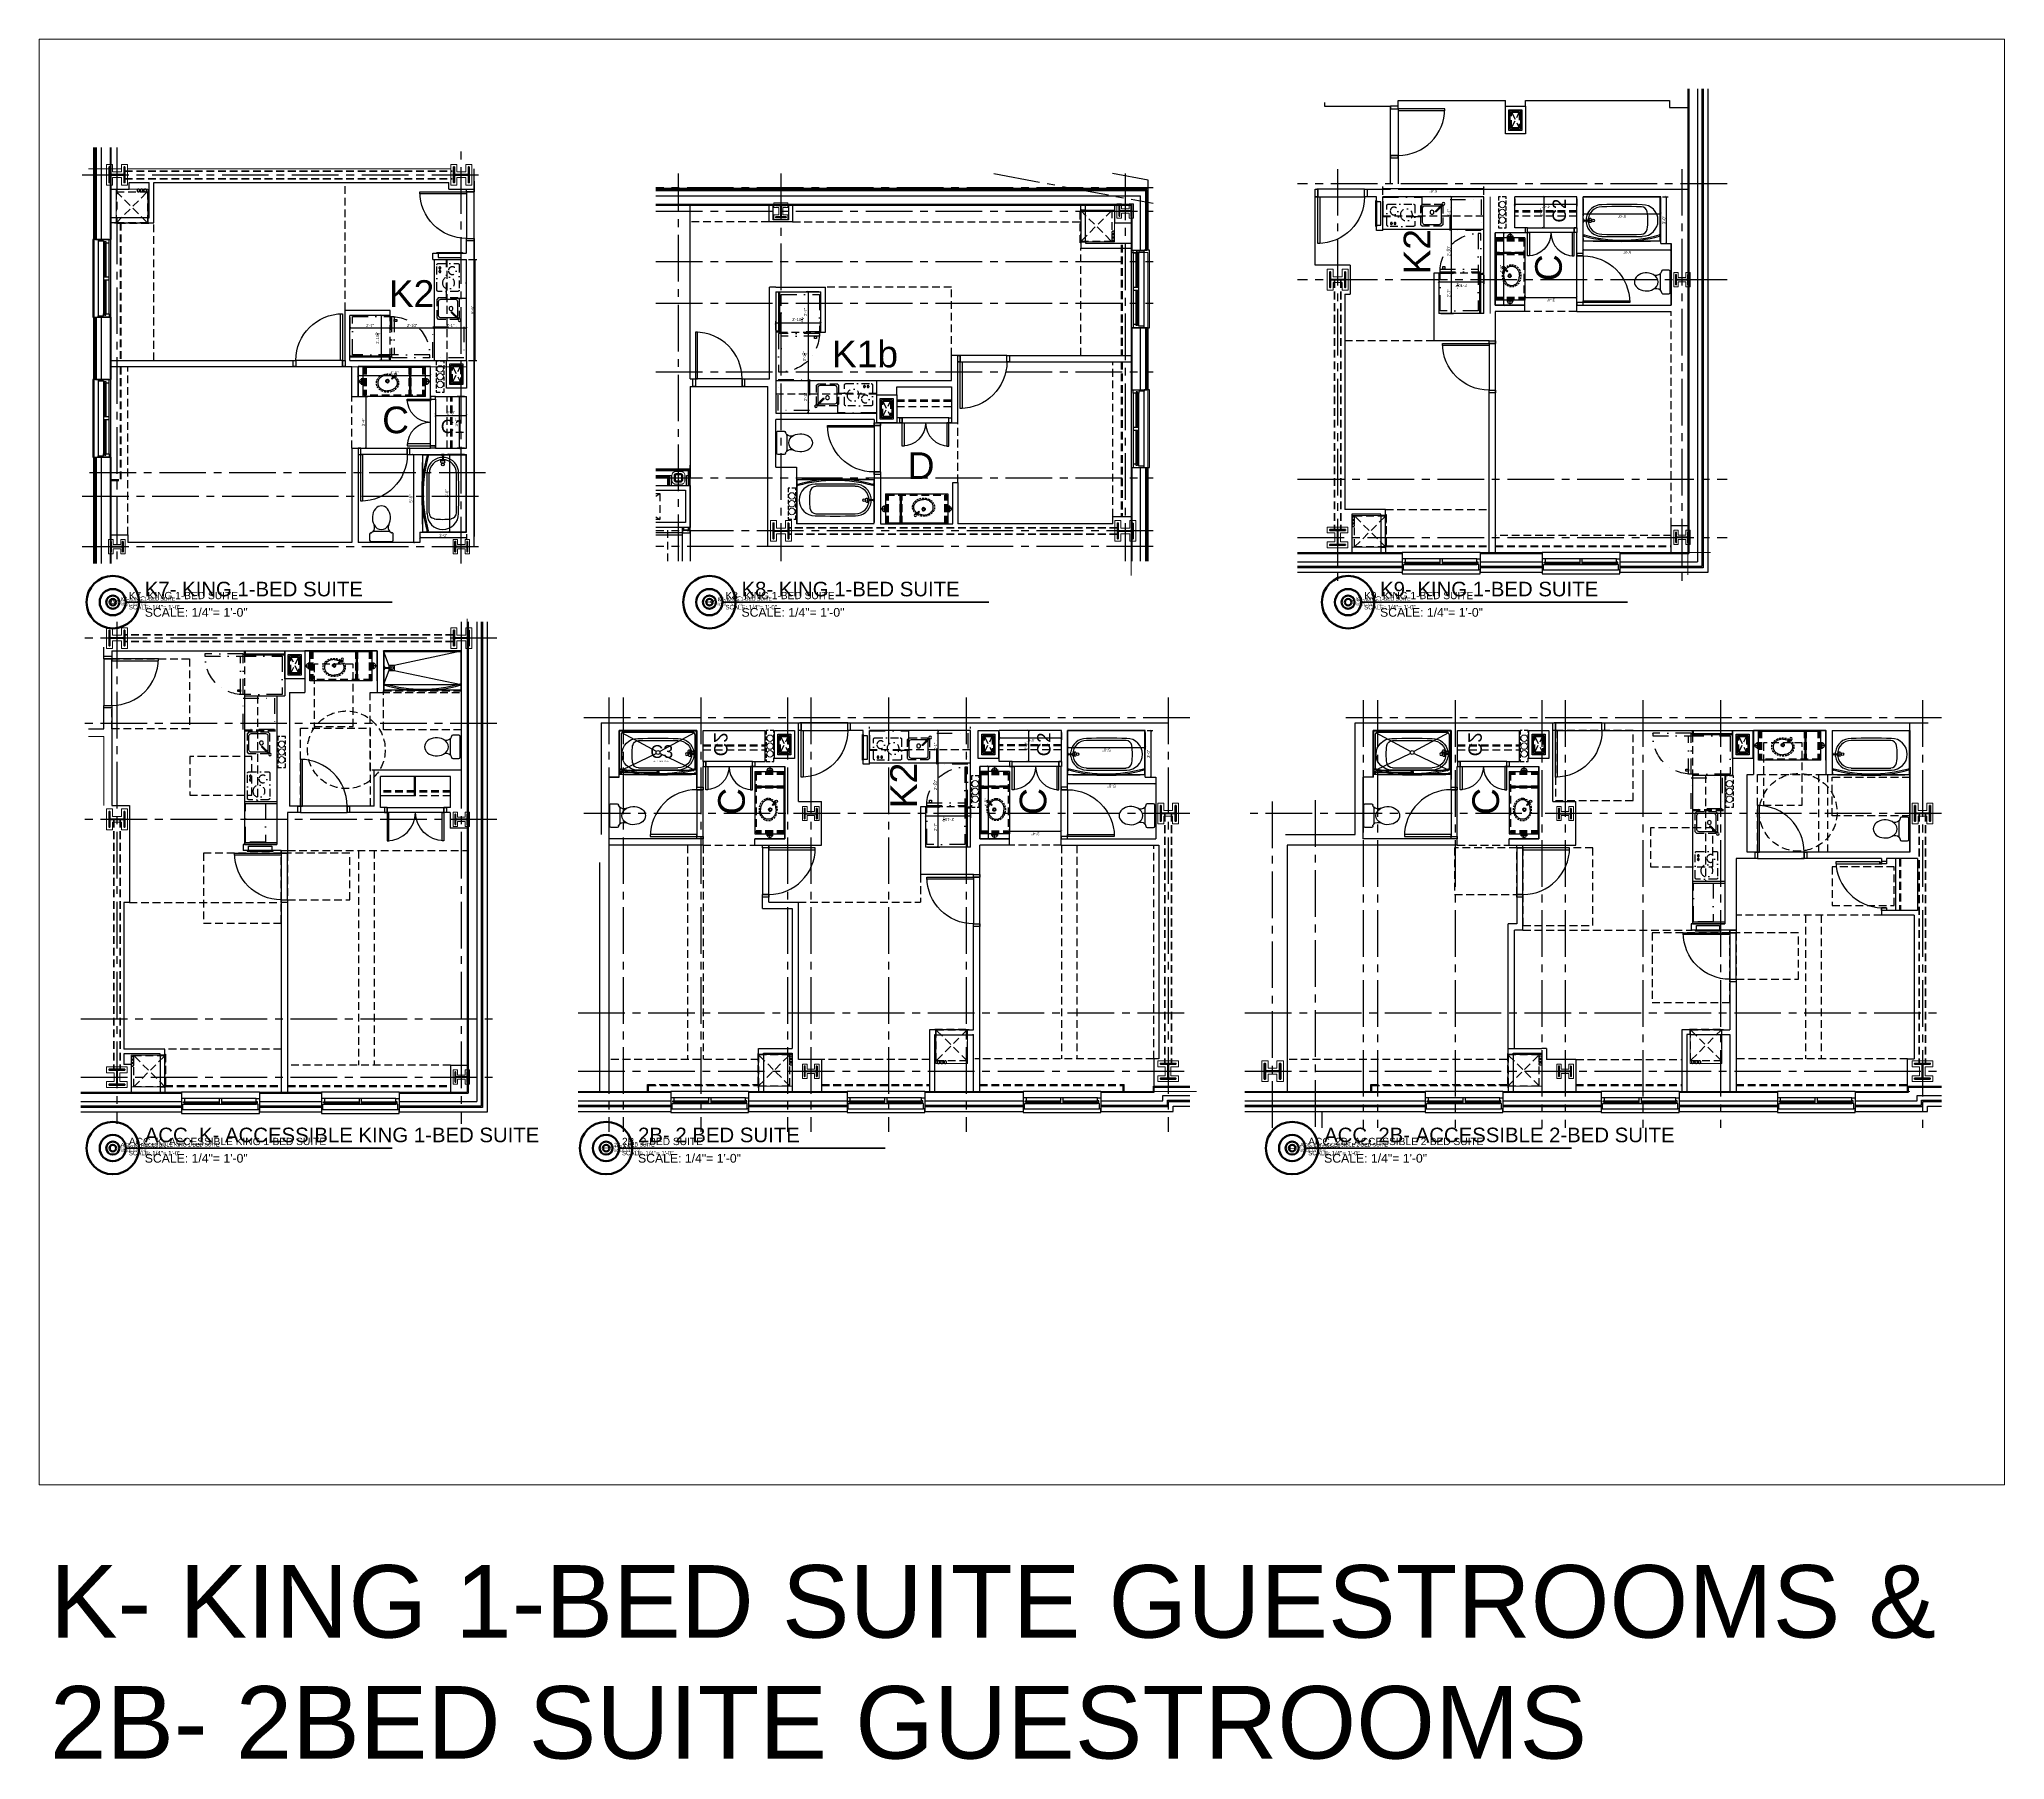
# Model space of a CAD drawing. Header units: inches. Extents: x 5995 to 10907, y 3795 to 5123.
# Drawn here: x 9389 to 10907, y 3795 to 5123 of the extents above; entities that cross this region are included whole.
import ezdxf
from ezdxf.enums import TextEntityAlignment as Align
from ezdxf.xclip import XClip

# ---------------------------------------------------------------- set-up
doc = ezdxf.new("R2010")
doc.units = ezdxf.units.IN
doc.header["$LTSCALE"] = 48
doc.header["$MEASUREMENT"] = 0
doc.header["$XCLIPFRAME"] = 0
for name, pattern in [('CENTER2', [1.125, 0.75, -0.125, 0.125, -0.125]), ('DASHDOT2', [0.5, 0.25, -0.125, 0, -0.125]), ('HIDDEN', [0.375, 0.25, -0.125]), ('HIDDEN2', [0.1875, 0.125, -0.0625]), ('PHANTOM2', [1.25, 0.625, -0.125, 0.125, -0.125, 0.125, -0.125])]:
    doc.linetypes.add(name, pattern=pattern)
for name, color, linetype in [('_0_Objects', 8, 'Continuous'), ('A-Door', 8, 'Continuous'), ('A-Door-Head', 8, 'Continuous'), ('A-Eqpm', 8, 'Continuous'), ('A-Eqpm-NIC', 8, 'DASHDOT2'), ('A-Flor-ADA', 8, 'PHANTOM2'), ('A-Flor-Case', 8, 'Continuous'), ('A-Flor-Case-Hidden', 8, 'HIDDEN2'), ('A-Flor-Evtr', 8, 'Continuous'), ('A-Flor-Hral', 8, 'Continuous'), ('A-Flor-Outline', 8, 'Continuous'), ('A-Flor-Ovhd', 8, 'HIDDEN2'), ('A-Flor-Pfix', 8, 'Continuous'), ('A-Flor-Soffit', 8, 'HIDDEN2'), ('A-Flor-Spcl', 8, 'Continuous'), ('A-Flor-Strs', 8, 'Continuous'), ('A-Flor-Wall Mtd Fixture', 8, 'Continuous'), ('A-Glaz', 8, 'Continuous'), ('A-Glaz-Sill', 8, 'Continuous'), ('A-Grid(3-32)', 8, 'CENTER2'), ('A-HVAC', 8, 'HIDDEN2'), ('A-Roof-Below', 8, 'Continuous'), ('A-Wall-Full', 8, 'Continuous'), ('A-Wall-Hatch', 8, 'Continuous'), ('A-Wall-Hatch Interior', 8, 'Continuous'), ('S-Grid-Iden', 8, 'Continuous')]:
    doc.layers.add(name, color=color, linetype=linetype)
for name, color, linetype, lineweight in [('A-Detl-Hatch', 8, 'Continuous', 18), ('G-Anno-Ttlb', 8, 'Continuous', 50), ('G-Anno-Ttlb @ 12', 8, 'Continuous', 50), ('G-Anno-Ttlb @ 24', 8, 'Continuous', 50), ('G-Anno-Ttlb @ 48', 8, 'Continuous', 50), ('G-Anno-Ttlb @ 96', 8, 'Continuous', 50), ('S-Detl-Hatch', 8, 'Continuous', 18), ('S-Detl-Wide', 8, 'Continuous', 35)]:
    doc.layers.add(name, color=color, linetype=linetype, lineweight=lineweight)
doc.layers.add('G-Anno-Nplt', color=8, linetype='Continuous', lineweight=18, plot=False)
doc.layers.add('G-Anno-View', color=8, linetype='Continuous', lineweight=18, plot=False)
doc.styles.add('G1DIM', font='arial.ttf')
doc.styles.add('RomanS', font='arial.ttf')
doc.styles.get("Standard").update_dxf_attribs({"font": 'arial.ttf'})
doc.dimstyles.new('Aec-Arch-I-96', dxfattribs={"dimscale": 96, "dimtxt": 0.09375, "dimasz": 0.0625, "dimexe": 0.0625, "dimexo": 0.0625, "dimgap": 0.03125, "dimtad": 1, "dimdec": 3, "dimzin": 3, "dimdsep": 46, "dimlunit": 4, "dimtxsty": 'G1DIM', "dimblk": 'ARCHTICK', "dimcen": 0.09375, "dimclrd": 256, "dimclre": 256, "dimclrt": 256, "dimazin": 2, "dimtfac": 0.75, "dimtdec": 3, "dimtix": 1, "dimtmove": 2, "dimatfit": 2, "dimldrblk": 'OPEN90', "dimfxl": 0.0625, "dimtolj": 1, "dimtzin": 0, "dimarcsym": 0})
pattern_1 = [(45, (0, -4.865), (-1.591, 1.591), []), (45, (1.0607, -4.865), (-1.591, 1.591), [])]

msp = doc.modelspace()

# ---------------------------------------------------------------- texts
at = {"layer": 'G-Anno-Ttlb', "style": 'RomanS'}
for s, p in [('A', (9446, 4688.3)), ('B', (9906.8, 4688.3)), ('C', (10400.1, 4688.3)), ('D', (9446, 4266.8)), ('E', (9827, 4266.8)), ('F', (10356.9, 4266.8))]:
    msp.add_text(s, height=5.62, dxfattribs=at).set_placement(p, align=Align.MIDDLE_CENTER)
at = {"layer": 'G-Anno-View', "insert": (9397.5, 3944.8), "char_height": 56.026, "width": 33493.779, "attachment_point": 1, "style": 'G1DIM'}
msp.add_mtext('K- KING 1-BED SUITE GUESTROOMS &\\P2B- 2BED SUITE GUESTROOMS', dxfattribs=at)

# ---------------------------------------------------------------- blocks, each defined once
blk = doc.blocks.new('36in door')
blk.add_lwpolyline([(-1.5, -36), (0, -36), (0, 0), (-1.5, 0)], close=True)
blk.add_arc((0, 0), 36, 180, 270)
blk = doc.blocks.new('HVAC UNIT NICHE')
at = {"layer": 'A-Door-Head'}
blk.add_lwpolyline([(4, 0), (28.5, 0), (28.5, -3.8), (4, -3.8)], close=True, dxfattribs=at)
at = {"layer": 'A-HVAC'}
for p, q in [((4.2, 0), (28.2, -24)), ((4.2, -24), (28.2, 0))]:
    blk.add_line(p, q, dxfattribs=at)
for points in [[(3.2, 0), (29.2, 0), (29.2, 0.5), (3.2, 0.5)], [(4.2, -24), (28.2, -24), (28.2, 0), (4.2, 0)]]:
    blk.add_lwpolyline(points, close=True, dxfattribs=at)
for centre in [(21.1, -25), (23.7, -25), (26.4, -25)]:
    blk.add_circle(centre, 1, dxfattribs=at)
at = {"layer": 'A-Wall-Full'}
for p, q in [((4, 0), (0, 0)), ((4, -3.8), (4, 0)), ((28.5, 0), (33.2, 0)), ((28.5, -3.8), (28.5, 0)), ((33.2, 0), (33.2, -26)), ((4, -3.8), (0, -3.8)), ((28.5, -3.8), (29.5, -3.8)), ((29.5, -3.8), (29.5, -26))]:
    blk.add_line(p, q, dxfattribs=at)
at = {"layer": 'G-Anno-Nplt'}
blk.add_lwpolyline([(4, 0), (4, -26), (28.5, -26), (28.5, 0)], close=True, dxfattribs=at)
blk = doc.blocks.new('refrigerator')
blk.add_line((-30.125, 0), (-30.125, -29.5))
for points in [[(-32.125, -29.5), (0, -29.5), (0, 0), (-32.125, 0)], [(-34.125, -3.75), (-32.125, -3.75), (-32.125, -2.25), (-34.125, -2.25)], [(-59.625, -31.5), (-59.625, -29.5), (-30.125, -29.5), (-30.125, -31.5)]]:
    blk.add_lwpolyline(points, close=True)
blk.add_arc((-30.125, -29.5), 29.5, 90, 183.887442)
blk = doc.blocks.new('kitchen faucet')
for p, q in [((0.9, 0.4), (8.4, 0.4)), ((1, 0.1), (4, 0.1)), ((4, -0.1), (4, 0.1)), ((0.9, -0.4), (8.4, -0.4)), ((1, -0.1), (4, -0.1))]:
    blk.add_line(p, q)
blk.add_circle((0, 0), 1)
blk.add_arc((8.4, 0), 0.375, 270, 90)
blk = doc.blocks.new('kitchen sink')
blk.add_lwpolyline([(-14.9, -7, 0.143329), (-14, -7.2), (-3, -7.2, 0.414214), (-1.2, -5.5), (-1.2, 5.5, 0.414214), (-3, 7.2), (-14, 7.2, 0.414214), (-15.8, 5.5), (-15.8, -5.5, 0.143329), (-15.5, -6.4, 0.143329)], format="xyb")
blk.add_circle((-10.8, 0), 1.5)
at = {"layer": 'A-Flor-Case-Hidden'}
for p, q in [((-15.8, 8.5), (-17, 7.2)), ((-1.2, 8.5), (0, 7.2)), ((-16.6, -7.6), (-17, -7.2)), ((-15.8, -8.5), (-16.1, -8.1)), ((-1.2, -8.5), (0, -7.2))]:
    blk.add_line(p, q, dxfattribs=at)
for points in [[(-17, 7.2), (-17, -7.2)], [(-1.2, 8.5), (-15.8, 8.5)], [(0, -7.2), (0, 7.2)], [(-15.8, -8.5), (-1.2, -8.5)]]:
    blk.add_lwpolyline(points, dxfattribs=at)
at = {"rotation": 45.00000000000001}
blk.add_blockref('kitchen faucet', (-17.4, -8.9), dxfattribs=at)
blk = doc.blocks.new('cooktop')
at = {"ltscale": 0.5}
blk.add_lwpolyline([(-7.6, -21.5), (7.6, -21.5, 0.414214), (8.6, -20.5), (8.6, -1, 0.414214), (7.6, 0), (-7.6, 0, 0.414214), (-8.6, -1), (-8.6, -20.5, 0.414214)], format="xyb", close=True, dxfattribs=at)
for centre, radius in [((-3.3, -5.5), 3), ((-0.3, -15), 4.66), ((6.3, -3.4), 0.75), ((6.3, -6.2), 0.75)]:
    blk.add_circle(centre, radius, dxfattribs=at)
blk = doc.blocks.new('_ArchTick')
at = {"linetype": 'ByBlock', "const_width": 0.15}
blk.add_lwpolyline([(-0.5, -0.5), (0.5, 0.5)], dxfattribs=at)
blk = doc.blocks.new('*D177')
at = {"layer": 'Defpoints', "transparency": 16777216}
for p in [(-90, 34.7), (-59, 34.9), (-59, 25)]:
    blk.add_point(p, dxfattribs=at)
at = {"layer": 'G-Anno-Nplt', "lineweight": -2, "transparency": 16777216}
for p, q in [((-90, 33.2), (-90, 23.5)), ((-59, 33.4), (-59, 23.5)), ((-90, 25), (-59, 25))]:
    blk.add_line(p, q, dxfattribs=at)
at = {"layer": 'G-Anno-Nplt', "lineweight": -2, "transparency": 16777216, "xscale": 1.5, "yscale": 1.5, "zscale": 1.5, "rotation": 180}
blk.add_blockref('_ArchTick', (-90, 25), dxfattribs=at)
at = {"layer": 'G-Anno-Nplt', "lineweight": -2, "transparency": 16777216, "xscale": 1.5, "yscale": 1.5, "zscale": 1.5}
blk.add_blockref('_ArchTick', (-59, 25), dxfattribs=at)
at = {"layer": 'G-Anno-Nplt', "transparency": 16777216, "insert": (-74.5, 26.9), "char_height": 2.25, "attachment_point": 5, "style": 'G1DIM'}
blk.add_mtext('\\A1;2\'-7"', dxfattribs=at)
blk = doc.blocks.new('_Open90')
at = {"linetype": 'ByBlock', "lineweight": -2}
for p, q in [((0, 0), (-1, 0)), ((-0.5, 0.5), (0, 0)), ((0, 0), (-0.5, -0.5))]:
    blk.add_line(p, q, dxfattribs=at)
blk = doc.blocks.new('*D178')
at = {"layer": 'Defpoints', "transparency": 16777216}
for p in [(-59, 34.7), (-25, 34.7), (-25, 25)]:
    blk.add_point(p, dxfattribs=at)
at = {"layer": 'G-Anno-Nplt', "lineweight": -2, "transparency": 16777216}
for p, q in [((-59, 33.2), (-59, 23.5)), ((-25, 33.2), (-25, 23.5)), ((-59, 25), (-25, 25))]:
    blk.add_line(p, q, dxfattribs=at)
at = {"layer": 'G-Anno-Nplt', "lineweight": -2, "transparency": 16777216, "xscale": 1.5, "yscale": 1.5, "zscale": 1.5, "rotation": 180}
blk.add_blockref('_ArchTick', (-59, 25), dxfattribs=at)
at = {"layer": 'G-Anno-Nplt', "lineweight": -2, "transparency": 16777216, "xscale": 1.5, "yscale": 1.5, "zscale": 1.5}
blk.add_blockref('_ArchTick', (-25, 25), dxfattribs=at)
at = {"layer": 'G-Anno-Nplt', "transparency": 16777216, "insert": (-42, 26.9), "char_height": 2.25, "attachment_point": 5, "style": 'G1DIM'}
blk.add_mtext('\\A1;2\'-10"', dxfattribs=at)
blk = doc.blocks.new('*D179')
at = {"layer": 'Defpoints', "transparency": 16777216}
for p in [(-59, 34.7), (-65.8, 0), (-59, 0)]:
    blk.add_point(p, dxfattribs=at)
at = {"layer": 'G-Anno-Nplt', "lineweight": -2, "transparency": 16777216}
for p, q in [((-60.5, 34.7), (-67.3, 34.7)), ((-65.8, 34.7), (-65.8, 0)), ((-60.5, 0), (-67.3, 0))]:
    blk.add_line(p, q, dxfattribs=at)
at = {"layer": 'G-Anno-Nplt', "lineweight": -2, "transparency": 16777216, "xscale": 1.5, "yscale": 1.5, "zscale": 1.5}
for p, rotation in [((-65.8, 34.7), 90), ((-65.8, 0), 270)]:
    blk.add_blockref('_ArchTick', p, dxfattribs=dict(at, rotation=rotation))
at = {"layer": 'G-Anno-Nplt', "transparency": 16777216, "insert": (-68.6, 17.4), "char_height": 2.25, "attachment_point": 5, "rotation": 90, "style": 'G1DIM'}
blk.add_mtext('\\A1;2\'-10{\\H0.750000x;\\S3/4;}"', dxfattribs=at)
blk = doc.blocks.new('*D180')
at = {"layer": 'Defpoints', "transparency": 16777216}
for p in [(-25, 25), (0, 25), (0, 25)]:
    blk.add_point(p, dxfattribs=at)
at = {"layer": 'G-Anno-Nplt', "lineweight": -2, "transparency": 16777216}
blk.add_line((-25, 25), (0, 25), dxfattribs=at)
at = {"layer": 'G-Anno-Nplt', "lineweight": -2, "transparency": 16777216, "xscale": 1.5, "yscale": 1.5, "zscale": 1.5, "rotation": 180}
blk.add_blockref('_ArchTick', (-25, 25), dxfattribs=at)
at = {"layer": 'G-Anno-Nplt', "lineweight": -2, "transparency": 16777216, "xscale": 1.5, "yscale": 1.5, "zscale": 1.5}
blk.add_blockref('_ArchTick', (0, 25), dxfattribs=at)
at = {"layer": 'G-Anno-Nplt', "transparency": 16777216, "insert": (-12.5, 26.9), "char_height": 2.25, "attachment_point": 5, "style": 'G1DIM'}
blk.add_mtext('\\A1;2\'-1"', dxfattribs=at)
blk = doc.blocks.new('*D181')
at = {"layer": 'Defpoints', "transparency": 16777216}
for p in [(0, 78), (0, 0), (6.4, 0)]:
    blk.add_point(p, dxfattribs=at)
at = {"layer": 'G-Anno-Nplt', "lineweight": -2, "transparency": 16777216}
for p, q in [((1.5, 78), (7.9, 78)), ((6.4, 78), (6.4, 0)), ((1.5, 0), (7.9, 0))]:
    blk.add_line(p, q, dxfattribs=at)
at = {"layer": 'G-Anno-Nplt', "lineweight": -2, "transparency": 16777216, "xscale": 1.5, "yscale": 1.5, "zscale": 1.5}
for p, rotation in [((6.4, 78), 90), ((6.4, 0), 270)]:
    blk.add_blockref('_ArchTick', p, dxfattribs=dict(at, rotation=rotation))
at = {"layer": 'G-Anno-Nplt', "transparency": 16777216, "insert": (4.5, 39), "char_height": 2.25, "attachment_point": 5, "rotation": 90, "style": 'G1DIM'}
blk.add_mtext('\\A1;6\'-6"', dxfattribs=at)
blk = doc.blocks.new('18in door')
blk.add_lwpolyline([(0, 0), (1.5, 0), (1.5, 18), (0, 18)], close=True)
blk.add_arc((0, 0), 18, 0, 90)
blk = doc.blocks.new('Single 12x6 HVAC Shaft')
at = {"layer": 'A-Flor-Outline'}
blk.add_lwpolyline([(3.75, 17.75), (11.75, 17.75), (11.75, 3.75), (3.75, 3.75)], close=True, dxfattribs=at)
at = {"layer": 'A-HVAC'}
for p, q in [((4.75, 16.75), (10.75, 4.75)), ((4.75, 4.75), (10.75, 16.75))]:
    blk.add_line(p, q, dxfattribs=at)
blk.add_lwpolyline([(4.75, 16.75), (10.75, 16.75), (10.75, 4.75), (4.75, 4.75)], close=True, dxfattribs=at)
at = {"layer": 'A-Wall-Full'}
for points in [[(0, 21.5), (15.5, 21.5), (15.5, 0), (0, 0)], [(2.75, 18.75), (12.75, 18.75), (12.75, 2.75), (2.75, 2.75)]]:
    blk.add_lwpolyline(points, close=True, dxfattribs=at)
blk = doc.blocks.new('Plumbing Chase')
at = {"layer": 'A-Flor-Outline', "linetype": 'HIDDEN2', "ltscale": 0.5}
blk.add_lwpolyline([(0.625, 0), (6.625, 0), (6.625, 24), (0.625, 24)], close=True, dxfattribs=at)
at = {"layer": 'G-Anno-Nplt'}
for centre in [(3.625, 18), (3.625, 12), (3.625, 6)]:
    blk.add_circle(centre, 2.5, dxfattribs=at)
blk = doc.blocks.new('*D137')
at = {"layer": 'Defpoints', "transparency": 16777216}
for p in [(0, -27.9), (-5.7, -67.9), (0, -67.9)]:
    blk.add_point(p, dxfattribs=at)
at = {"layer": 'G-Anno-Nplt', "lineweight": -2, "transparency": 16777216}
for p, q in [((-1.5, -27.9), (-7.2, -27.9)), ((-5.7, -27.9), (-5.7, -67.9)), ((-1.5, -67.9), (-7.2, -67.9))]:
    blk.add_line(p, q, dxfattribs=at)
at = {"layer": 'G-Anno-Nplt', "lineweight": -2, "transparency": 16777216, "xscale": 1.5, "yscale": 1.5, "zscale": 1.5}
for p, rotation in [((-5.7, -27.9), 90), ((-5.7, -67.9), 270)]:
    blk.add_blockref('_ArchTick', p, dxfattribs=dict(at, rotation=rotation))
at = {"layer": 'G-Anno-Nplt', "transparency": 16777216, "insert": (-7.6, -47.9), "char_height": 2.25, "attachment_point": 5, "rotation": 90, "style": 'G1DIM'}
blk.add_mtext('\\A1;3\'-4"', dxfattribs=at)
blk = doc.blocks.new('*D138')
at = {"layer": 'Defpoints', "transparency": 16777216}
for p in [(-24, -43), (0, -42.5), (0, -43)]:
    blk.add_point(p, dxfattribs=at)
at = {"layer": 'G-Anno-Nplt', "lineweight": -2, "transparency": 16777216}
for p, q in [((-24, -41.5), (-24, -41)), ((-24, -42.5), (0, -42.5)), ((0, -41.5), (0, -41))]:
    blk.add_line(p, q, dxfattribs=at)
at = {"layer": 'G-Anno-Nplt', "lineweight": -2, "transparency": 16777216, "xscale": 1.5, "yscale": 1.5, "zscale": 1.5, "rotation": 180}
blk.add_blockref('_ArchTick', (-24, -42.5), dxfattribs=at)
at = {"layer": 'G-Anno-Nplt', "lineweight": -2, "transparency": 16777216, "xscale": 1.5, "yscale": 1.5, "zscale": 1.5}
blk.add_blockref('_ArchTick', (0, -42.5), dxfattribs=at)
at = {"layer": 'G-Anno-Nplt', "transparency": 16777216, "insert": (-12, -40.6), "char_height": 2.25, "attachment_point": 5, "style": 'G1DIM'}
blk.add_mtext('\\A1;2\'-0"', dxfattribs=at)
blk = doc.blocks.new('shower head')
for p, q in [((0.5, 0.2), (4.5, 0.2)), ((6, 1.5), (4.5, 1.5)), ((0.5, -0.2), (4.5, -0.2)), ((6, -1.5), (4.5, -1.5))]:
    blk.add_line(p, q)
blk.add_lwpolyline([(0, -1.1), (0.5, -1.1), (0.5, 1.1), (0, 1.1)], close=True)
at = {"extrusion": (0, 0, -1)}
for centre, start_param, end_param in [((4.5, 0), 4.878708, 10.826996), ((6, 0), 6.265998, 9.430839)]:
    blk.add_ellipse(centre, major_axis=(0, 1.5), ratio=0.483735, start_param=start_param, end_param=end_param, dxfattribs=at)
blk.add_open_spline([(4.5, 0.2), (4.5, 0.2), (4.5, 0.2), (4.5, 0.1), (4.5, 0), (4.5, 0), (4.5, -0.1), (4.5, -0.2), (4.5, -0.2), (4.5, -0.2)], degree=3, knots=[7.6339989, 7.6339989, 7.6339989, 7.6339989, 7.7552894, 7.7552894, 7.7552894, 7.9540134, 7.9540134, 7.9540134, 8.074038, 8.074038, 8.074038, 8.074038])
blk = doc.blocks.new('shower curtain rod')
for p, q in [((-59.8, 0), (-60, 0)), ((-59.8, -2.5), (-59.8, 0)), ((-0.2, 0), (0, 0)), ((-0.2, -2.5), (-0.2, 0)), ((-59.8, -2.5), (-60, -2.5)), ((-59.8, -0.8), (-58.9, -0.8)), ((-59.8, -1.8), (-59, -1.8)), ((-0.2, -0.8), (-1.1, -0.8)), ((-0.2, -1.8), (-1, -1.8)), ((-0.2, -2.5), (0, -2.5))]:
    blk.add_line(p, q)
for centre, radius, start, end in [((-30, 101.4), 107.1, 254.2934, 285.7066), ((-30, 101.3), 106.1, 254.2167, 285.7833)]:
    blk.add_arc(centre, radius, start, end)
blk = doc.blocks.new('tub plan')
for p, q in [((0.1, -32.2), (0.1, -0.3)), ((59.4, -0.1), (0.3, -0.1)), ((59.6, -32.2), (59.6, -0.3)), ((2.2, -16.5), (2.2, -20)), ((-0.1, -33.9), (59.8, -33.9)), ((0.2, -33.9), (0.2, -32.4)), ((59.6, -33.9), (59.6, -32.4))]:
    blk.add_line(p, q)
blk.add_circle((7.6, -18.2), 1.09)
for centre, radius, start, end in [((0.3, -0.3), 0.188, 90, 180), ((14.4, -18.2), 12.2, 90, 171.7868), ((14.5, -18.2), 10.6, 90, 180), ((30, -982.5), 976.6, 89.0832, 90.9168), ((29.8, -940.7), 933.2, 89.0622, 90.9378), ((45, -12.2), 4.5, 8.0478, 90), ((45.6, -18.2), 12.2, 270, 90), ((2, -18.2), 48, 351.9522, 8.0478), ((59.4, -0.3), 0.188, 0, 90), ((14.4, -18.2), 12.2, 188.2132, 270), ((14.5, -18.2), 10.6, 180, 270), ((29.8, 904.2), 933.2, 269.0622, 270.9378), ((45, -24.3), 4.5, 270, 351.9522), ((0.2, -32.2), 0.13, 180, 241.143), ((0.2, -33.7), 0.13, 246.6399, 270), ((29.9, 1136.1), 1170.4, 268.5496, 271.4504), ((30, 946), 976.6, 269.0832, 270.9168), ((59.5, -32.2), 0.13, 298.857, 0), ((59.8, -33.8), 0.06, 270, 0)]:
    blk.add_arc(centre, radius, start, end)
at = {"layer": 'A-Flor-Pfix'}
blk.add_blockref('shower head', (-0.1, -18.2), dxfattribs=at)
at = {"layer": 'A-Flor-Spcl'}
blk.add_blockref('shower curtain rod', (59.9, -28.6), dxfattribs=at)
blk = doc.blocks.new('Toiliet American Std Cadet Pro')
for p, q in [((0, 8.1), (0, -8.1)), ((5.8, 9.1), (1, 9.1)), ((6.8, 7.9), (6.8, 8.1)), ((7.5, 6.5), (7, 7.4)), ((7.7, -6), (7.7, 6)), ((1, -9.1), (5.8, -9.1)), ((6.8, -8.1), (6.8, -7.9)), ((7, -7.4), (7.5, -6.5))]:
    blk.add_line(p, q)
for centre, radius, start, end in [((1, 8.1), 1, 90, 180), ((5.8, 8.1), 1, 0, 90), ((7.8, 7.9), 1, 180, 212.4157), ((6.7, 6), 1, 0, 32.4157), ((10.9, 10.1), 4.91, 226.8784, 295.5831), ((1, -8.1), 1, 180, 270), ((5.8, -8.1), 1, 270, 0), ((7.8, -7.9), 1, 147.5844, 180), ((10.9, -10.1), 4.91, 64.417, 133.1217), ((6.7, -6), 1, 327.5844, 0)]:
    blk.add_arc(centre, radius, start, end)
for start_param, end_param in [(2.197169, 4.086017), (4.086017, 8.480354)]:
    blk.add_ellipse((18.4, 0), major_axis=(9.17, 0), ratio=0.762999, start_param=start_param, end_param=end_param)
blk = doc.blocks.new('wall sconce')
for p, q in [((-1, 0), (4.625, 0)), ((2, -2.625), (2, 2.625))]:
    blk.add_line(p, q)
blk.add_circle((2, 0), 1.875)
blk = doc.blocks.new('sink1915rear')
for p, q in [((-6, -4.5), (-3.6, -6.9)), ((-5.8, -4.4), (-4, -6.2)), ((-5.6, -4.2), (-3.8, -6.1)), ((-5.5, -4), (-3.1, -6.4)), ((-4, -6.2), (-3.8, -6.1)), ((-3.6, -6.9), (-3.1, -6.4))]:
    blk.add_line(p, q)
blk.add_circle((-6.3, -3.7), 0.938)
for points, knots in [([(-5.1, -5.5), (-5.2, -5.5), (-5.5, -5.8), (-6, -6.3), (-6.6, -7), (-7, -7.7), (-7.3, -8.4), (-7.5, -9.2), (-7.6, -9.9), (-7.5, -10.7), (-7.3, -11.5), (-7, -12.2), (-6.6, -12.9), (-6, -13.6), (-5.3, -14.3), (-4.5, -14.8), (-3.5, -15.3), (-2.4, -15.7), (-1.2, -15.9), (-0.4, -16), (0, -16)], [5.387657, 5.387657, 5.387657, 5.387657, 5.72094, 6.671915, 7.55893, 8.391939, 9.182354, 9.943851, 10.690053, 11.436458, 12.198524, 12.989815, 13.823917, 14.712127, 15.664288, 16.687236, 17.780855, 18.938437, 20.147416, 21.38303, 21.38303, 21.38303, 21.38303]), ([(0, -3.9), (-0.4, -3.9), (-1.2, -4), (-2.4, -4.2), (-3.5, -4.6), (-4.1, -4.9), (-4.4, -5.1)], [0, 0, 0, 0, 1.238365, 2.448444, 3.606048, 4.621257, 4.621257, 4.621257, 4.621257])]:
    blk.add_open_spline(points, degree=3, knots=knots)
for points in [[(0, -9.7), (-0.5, -9.6), (-0.9, -9.3), (-1.2, -8.9), (-1.2, -8.5), (-1.2, -8), (-0.9, -7.6), (-0.5, -7.3), (0, -7.2)], [(0, -7.6), (-0.3, -7.6), (-0.6, -7.8), (-0.8, -8.1), (-0.9, -8.5), (-0.8, -8.8), (-0.6, -9.1), (-0.3, -9.3), (0, -9.3)], [(0, -3.9), (1.2, -4), (2.4, -4.2), (3.5, -4.6), (4.5, -5.1), (5.3, -5.7), (6, -6.3), (6.6, -7), (7, -7.7), (7.3, -8.5), (7.5, -9.2), (7.5, -9.9), (7.5, -10.7), (7.3, -11.4), (7, -12.2), (6.6, -12.9), (6, -13.6), (5.3, -14.2), (4.5, -14.8), (3.5, -15.3), (2.4, -15.7), (1.2, -15.9), (0, -16)], [(0, -9.7), (0.5, -9.6), (0.9, -9.3), (1.2, -8.9), (1.3, -8.5), (1.2, -8), (0.9, -7.6), (0.5, -7.3), (0, -7.2)], [(0, -7.6), (0.3, -7.6), (0.6, -7.8), (0.8, -8.1), (0.9, -8.5), (0.8, -8.8), (0.6, -9.1), (0.3, -9.3), (0, -9.3)]]:
    blk.add_spline(points, degree=3)
at = {"layer": 'A-Flor-Case-Hidden', "linetype": 'HIDDEN2', "ltscale": 0.25, "extrusion": (0, 0, -1)}
blk.add_ellipse((0, -10), major_axis=(-8.56, 0), ratio=0.824818, dxfattribs=at)
blk = doc.blocks.new('41in Std Vanity')
at = {"layer": 'A-Flor-Case'}
for p, q in [((23, 52), (0, 52)), ((0.75, 4), (0.75, 52)), ((23, 4), (23, 52)), ((23, 4), (0, 4))]:
    blk.add_line(p, q, dxfattribs=at)
at = {"layer": 'A-Flor-Case-Hidden'}
for p, q in [((0, 51.25), (22, 51.25)), ((0, 50.5), (21.25, 50.5)), ((0, 49.75), (21.25, 49.75)), ((22, 4.75), (22, 51.125)), ((0, 16.875), (21.25, 16.875)), ((0, 16.125), (21.25, 16.125)), ((0, 15.375), (22, 15.375)), ((21.25, 16.125), (0.75, 16.125)), ((21.25, 15.375), (0.75, 15.375)), ((0, 6.25), (21.25, 6.25)), ((0, 5.5), (21.25, 5.5)), ((0, 4.75), (22, 4.75))]:
    blk.add_line(p, q, dxfattribs=at)
for points in [[(21.25, 49.75), (22, 49.75), (22, 51.25), (21.25, 51.25)], [(21.25, 16.875), (22, 16.875), (22, 15.375), (21.25, 15.375)], [(21.25, 6.25), (22, 6.25), (22, 4.75), (21.25, 4.75)]]:
    blk.add_lwpolyline(points, close=True, dxfattribs=at)
at = {"layer": 'A-Wall-Full'}
for p, q in [((0, 0), (0, 56)), ((0, 56), (23, 56)), ((23, 0), (0, 0))]:
    blk.add_line(p, q, dxfattribs=at)
at = {"layer": 'A-Flor-Pfix', "rotation": 90}
blk.add_blockref('sink1915rear', (2.736, 33.312), dxfattribs=at)
at = {"layer": 'A-Flor-Wall Mtd Fixture', "xscale": -1, "rotation": 90}
blk.add_blockref('wall sconce', (11.5, 55), dxfattribs=at)
at = {"layer": 'A-Flor-Wall Mtd Fixture', "rotation": 90}
blk.add_blockref('wall sconce', (11.5, 1), dxfattribs=at)
blk = doc.blocks.new('*D132')
at = {"layer": 'Defpoints', "transparency": 16777216}
for p in [(4.9, 128.7), (60.9, 129.1), (60.9, 129.1)]:
    blk.add_point(p, dxfattribs=at)
at = {"layer": 'G-Anno-Nplt', "lineweight": -2, "transparency": 16777216}
for p, q in [((4.9, 130.2), (4.9, 130.6)), ((4.9, 129.1), (60.9, 129.1))]:
    blk.add_line(p, q, dxfattribs=at)
at = {"layer": 'G-Anno-Nplt', "lineweight": -2, "transparency": 16777216, "xscale": 1.5, "yscale": 1.5, "zscale": 1.5, "rotation": 180}
blk.add_blockref('_ArchTick', (4.9, 129.1), dxfattribs=at)
at = {"layer": 'G-Anno-Nplt', "lineweight": -2, "transparency": 16777216, "xscale": 1.5, "yscale": 1.5, "zscale": 1.5}
blk.add_blockref('_ArchTick', (60.9, 129.1), dxfattribs=at)
at = {"layer": 'G-Anno-Nplt', "transparency": 16777216, "insert": (32.9, 131), "char_height": 2.25, "attachment_point": 5, "style": 'G1DIM'}
blk.add_mtext('\\A1;4\'-8"', dxfattribs=at)
blk = doc.blocks.new('*D133')
at = {"layer": 'Defpoints', "transparency": 16777216}
for p in [(0, 112.9), (0, 72.9), (10.8, 72.9)]:
    blk.add_point(p, dxfattribs=at)
at = {"layer": 'G-Anno-Nplt', "lineweight": -2, "transparency": 16777216}
for p, q in [((1.5, 112.9), (12.3, 112.9)), ((10.8, 112.9), (10.8, 72.9)), ((1.5, 72.9), (12.3, 72.9))]:
    blk.add_line(p, q, dxfattribs=at)
at = {"layer": 'G-Anno-Nplt', "lineweight": -2, "transparency": 16777216, "xscale": 1.5, "yscale": 1.5, "zscale": 1.5}
for p, rotation in [((10.8, 112.9), 90), ((10.8, 72.9), 270)]:
    blk.add_blockref('_ArchTick', p, dxfattribs=dict(at, rotation=rotation))
at = {"layer": 'G-Anno-Nplt', "transparency": 16777216, "insert": (8.9, 92.9), "char_height": 2.25, "attachment_point": 5, "rotation": 90, "style": 'G1DIM'}
blk.add_mtext('\\A1;3\'-4"', dxfattribs=at)
blk = doc.blocks.new('*D134')
at = {"layer": 'Defpoints', "transparency": 16777216}
for p in [(47.6, 68), (47.6, 0), (47.6, 0)]:
    blk.add_point(p, dxfattribs=at)
at = {"layer": 'G-Anno-Nplt', "lineweight": -2, "transparency": 16777216}
blk.add_line((47.6, 68), (47.6, 0), dxfattribs=at)
at = {"layer": 'G-Anno-Nplt', "lineweight": -2, "transparency": 16777216, "xscale": 1.5, "yscale": 1.5, "zscale": 1.5}
for p, rotation in [((47.6, 68), 90), ((47.6, 0), 270)]:
    blk.add_blockref('_ArchTick', p, dxfattribs=dict(at, rotation=rotation))
at = {"layer": 'G-Anno-Nplt', "transparency": 16777216, "insert": (45.7, 34), "char_height": 2.25, "attachment_point": 5, "rotation": 90, "style": 'G1DIM'}
blk.add_mtext('\\A1;5\'-8"', dxfattribs=at)
blk = doc.blocks.new('*D135')
at = {"layer": 'Defpoints', "transparency": 16777216}
for p in [(52.6, 8), (52.6, 3.7), (88.6, 8.1)]:
    blk.add_point(p, dxfattribs=at)
at = {"layer": 'G-Anno-Nplt', "lineweight": -2, "transparency": 16777216}
for p, q in [((52.6, 6.5), (52.6, 2.2)), ((88.6, 3.7), (52.6, 3.7)), ((88.6, 6.6), (88.6, 2.2))]:
    blk.add_line(p, q, dxfattribs=at)
at = {"layer": 'G-Anno-Nplt', "lineweight": -2, "transparency": 16777216, "xscale": 1.5, "yscale": 1.5, "zscale": 1.5, "rotation": 180}
blk.add_blockref('_ArchTick', (52.6, 3.7), dxfattribs=at)
at = {"layer": 'G-Anno-Nplt', "lineweight": -2, "transparency": 16777216, "xscale": 1.5, "yscale": 1.5, "zscale": 1.5}
blk.add_blockref('_ArchTick', (88.6, 3.7), dxfattribs=at)
at = {"layer": 'G-Anno-Nplt', "transparency": 16777216, "insert": (70.6, 5.6), "char_height": 2.25, "attachment_point": 5, "style": 'G1DIM'}
blk.add_mtext('\\A1;3\'-0"', dxfattribs=at)
blk = doc.blocks.new('*D136')
at = {"layer": 'Defpoints', "transparency": 16777216}
for p in [(88.6, 68), (75.4, 8.1), (88.6, 8.1)]:
    blk.add_point(p, dxfattribs=at)
at = {"layer": 'G-Anno-Nplt', "lineweight": -2, "transparency": 16777216}
for p, q in [((87.1, 68), (73.9, 68)), ((75.4, 68), (75.4, 8.1)), ((87.1, 8.1), (73.9, 8.1))]:
    blk.add_line(p, q, dxfattribs=at)
at = {"layer": 'G-Anno-Nplt', "lineweight": -2, "transparency": 16777216, "xscale": 1.5, "yscale": 1.5, "zscale": 1.5}
for p, rotation in [((75.4, 68), 90), ((75.4, 8.1), 270)]:
    blk.add_blockref('_ArchTick', p, dxfattribs=dict(at, rotation=rotation))
at = {"layer": 'G-Anno-Nplt', "transparency": 16777216, "insert": (73.5, 38), "char_height": 2.25, "attachment_point": 5, "rotation": 90, "style": 'G1DIM'}
blk.add_mtext('\\A1;5\'-0"', dxfattribs=at)
blk = doc.blocks.new('Suite Vanity and Bath 2')
at = {"layer": 'A-Door'}
for points in [[(-56, 77.9), (-56, 75.9), (-60.9, 75.9), (-60.9, 77.9)], [(-41.1, 77.9), (-41.1, 81.6), (-39.1, 81.6), (-39.1, 77.9)], [(-3.1, 77.9), (-3.1, 81.6), (-1.1, 81.6), (-1.1, 77.9)], [(-56, 39.9), (-56, 37.9), (-60.9, 37.9), (-60.9, 39.9)]]:
    blk.add_lwpolyline(points, close=True, dxfattribs=at)
at = {"layer": 'A-Door-Head'}
for points in [[(-3.1, 77.9), (-3.1, 81.6), (-39.1, 81.6), (-39.1, 77.9)], [(-56, 39.9), (-56, 75.9), (-60.9, 75.9), (-60.9, 39.9)]]:
    blk.add_lwpolyline(points, close=True, dxfattribs=at)
at = {"layer": 'A-Flor-Ovhd'}
for p, q in [((-43.4, 95.6), (-1.1, 95.6)), ((-43.4, 94.6), (-1.1, 94.6)), ((-43.4, 90.6), (-1.1, 90.6))]:
    blk.add_line(p, q, dxfattribs=at)
at = {"layer": 'A-Flor-Soffit'}
blk.add_line((3.7, 31.9), (3.7, 77.9), dxfattribs=at)
at = {"layer": 'A-Wall-Full'}
for p, q in [((-43.4, 99.4), (-43.4, 105.6)), ((-43.4, 105.6), (-1.1, 105.6)), ((-1.1, 105.6), (-1.1, 81.6)), ((-136.9, 43.7), (-136.9, 80.4)), ((-60.9, 80.4), (-136.9, 80.4)), ((-60.9, 80.4), (-60.9, 75.9)), ((-56, 77.9), (-39.1, 77.9)), ((-56, 75.9), (-56, 77.9)), ((-39.1, 81.6), (-43.4, 81.6)), ((-39.1, 77.9), (-39.1, 81.6)), ((-3.1, 81.6), (-1.1, 81.6)), ((-3.1, 77.9), (-3.1, 81.6)), ((-3.1, 77.9), (3.7, 77.9)), ((-60.9, 75.9), (-56, 75.9)), ((-136.9, 43.7), (-120.7, 43.7)), ((-120.7, 43.7), (-120.7, 0)), ((-60.9, 39.9), (-60.9, 1)), ((-56, 39.9), (-60.9, 39.9)), ((-56, 39.9), (-56, 0)), ((0, 31.9), (3.7, 31.9)), ((0, 0), (0, 31.9)), ((-60.9, 0), (-120.7, 0))]:
    blk.add_line(p, q, dxfattribs=at)
for name, p in [('Single 12x6 HVAC Shaft', (-58.9, 77.9)), ('Plumbing Chase', (-128, 3.4))]:
    blk.add_blockref(name, p)
at = {"layer": 'A-Door', "extrusion": (0, 0, -1), "zscale": -1}
for name, p, rotation in [('18in door', (39.1, 77.9), 180), ('36in door', (60.9, 75.9), 90)]:
    blk.add_blockref(name, p, dxfattribs=dict(at, rotation=rotation))
at = {"layer": 'A-Door', "rotation": 180}
blk.add_blockref('18in door', (-3.1, 77.9), dxfattribs=at)
at = {"layer": 'A-Flor-Pfix', "extrusion": (0, 0, -1), "zscale": -1, "rotation": 180.0000000002505}
blk.add_blockref('Toiliet American Std Cadet Pro', (136.1, 62.4), dxfattribs=at)
at = {"layer": 'A-Flor-Pfix', "extrusion": (0, 0, -1), "xscale": -1, "zscale": -1, "rotation": 180}
blk.add_blockref('tub plan', (60.9, 0), dxfattribs=at)
at = {"layer": 'A-Wall-Full', "extrusion": (0, 0, -1), "zscale": -1, "rotation": 90}
blk.add_blockref('41in Std Vanity', (56, 0), dxfattribs=at)
at = {"layer": 'G-Anno-View', "insert": (-35, 55.1), "char_height": 20.6, "width": 161.688, "attachment_point": 1, "style": 'G1DIM'}
blk.add_mtext('D', dxfattribs=at)
blk = doc.blocks.new('*D146')
at = {"layer": 'Defpoints', "transparency": 16777216}
for p in [(34.7, 93.7), (25, 62.7), (34.9, 62.7)]:
    blk.add_point(p, dxfattribs=at)
at = {"layer": 'G-Anno-Nplt', "lineweight": -2, "transparency": 16777216}
for p, q in [((33.2, 93.7), (23.5, 93.7)), ((25, 93.7), (25, 62.7)), ((33.4, 62.7), (23.5, 62.7))]:
    blk.add_line(p, q, dxfattribs=at)
at = {"layer": 'G-Anno-Nplt', "lineweight": -2, "transparency": 16777216, "xscale": 1.5, "yscale": 1.5, "zscale": 1.5}
for p, rotation in [((25, 93.7), 90), ((25, 62.7), 270)]:
    blk.add_blockref('_ArchTick', p, dxfattribs=dict(at, rotation=rotation))
at = {"layer": 'G-Anno-Nplt', "transparency": 16777216, "insert": (23.1, 78.2), "char_height": 2.25, "attachment_point": 5, "rotation": 90, "style": 'G1DIM'}
blk.add_mtext('\\A1;2\'-7"', dxfattribs=at)
blk = doc.blocks.new('*D147')
at = {"layer": 'Defpoints', "transparency": 16777216}
for p in [(34.7, 62.7), (25, 25), (34.7, 25)]:
    blk.add_point(p, dxfattribs=at)
at = {"layer": 'G-Anno-Nplt', "lineweight": -2, "transparency": 16777216}
for p, q in [((33.2, 62.7), (23.5, 62.7)), ((25, 62.7), (25, 25)), ((33.2, 25), (23.5, 25))]:
    blk.add_line(p, q, dxfattribs=at)
at = {"layer": 'G-Anno-Nplt', "lineweight": -2, "transparency": 16777216, "xscale": 1.5, "yscale": 1.5, "zscale": 1.5}
for p, rotation in [((25, 62.7), 90), ((25, 25), 270)]:
    blk.add_blockref('_ArchTick', p, dxfattribs=dict(at, rotation=rotation))
at = {"layer": 'G-Anno-Nplt', "transparency": 16777216, "insert": (22.3, 43.8), "char_height": 2.25, "attachment_point": 5, "rotation": 90, "style": 'G1DIM'}
blk.add_mtext('\\A1;3\'-1{\\H0.750000x;\\S5/8;}"', dxfattribs=at)
blk = doc.blocks.new('*D148')
at = {"layer": 'Defpoints', "transparency": 16777216}
for p in [(0, 69.5), (0, 62.7), (34.7, 62.7)]:
    blk.add_point(p, dxfattribs=at)
at = {"layer": 'G-Anno-Nplt', "lineweight": -2, "transparency": 16777216}
for p, q in [((0, 64.2), (0, 71)), ((34.7, 69.5), (0, 69.5)), ((34.7, 64.2), (34.7, 71))]:
    blk.add_line(p, q, dxfattribs=at)
at = {"layer": 'G-Anno-Nplt', "lineweight": -2, "transparency": 16777216, "xscale": 1.5, "yscale": 1.5, "zscale": 1.5, "rotation": 180}
blk.add_blockref('_ArchTick', (0, 69.5), dxfattribs=at)
at = {"layer": 'G-Anno-Nplt', "lineweight": -2, "transparency": 16777216, "xscale": 1.5, "yscale": 1.5, "zscale": 1.5}
blk.add_blockref('_ArchTick', (34.7, 69.5), dxfattribs=at)
at = {"layer": 'G-Anno-Nplt', "transparency": 16777216, "insert": (17.4, 72.3), "char_height": 2.25, "attachment_point": 5, "style": 'G1DIM'}
blk.add_mtext('\\A1;2\'-10{\\H0.750000x;\\S3/4;}"', dxfattribs=at)
blk = doc.blocks.new('*D149')
at = {"layer": 'Defpoints', "transparency": 16777216}
for p in [(25, 25), (25, 0), (25, 0)]:
    blk.add_point(p, dxfattribs=at)
at = {"layer": 'G-Anno-Nplt', "lineweight": -2, "transparency": 16777216}
blk.add_line((25, 25), (25, 0), dxfattribs=at)
at = {"layer": 'G-Anno-Nplt', "lineweight": -2, "transparency": 16777216, "xscale": 1.5, "yscale": 1.5, "zscale": 1.5}
for p, rotation in [((25, 25), 90), ((25, 0), 270)]:
    blk.add_blockref('_ArchTick', p, dxfattribs=dict(at, rotation=rotation))
at = {"layer": 'G-Anno-Nplt', "transparency": 16777216, "insert": (23.1, 12.5), "char_height": 2.25, "attachment_point": 5, "rotation": 90, "style": 'G1DIM'}
blk.add_mtext('\\A1;2\'-1"', dxfattribs=at)
blk = doc.blocks.new('*D139')
at = {"layer": 'Defpoints', "transparency": 16777216}
for p in [(3.8, -38.1), (27.7, -37.7), (27.7, -38.1)]:
    blk.add_point(p, dxfattribs=at)
at = {"layer": 'G-Anno-Nplt', "lineweight": -2, "transparency": 16777216}
for p, q in [((3.8, -36.6), (3.8, -36.2)), ((3.8, -37.7), (27.7, -37.7)), ((27.7, -36.6), (27.7, -36.2))]:
    blk.add_line(p, q, dxfattribs=at)
at = {"layer": 'G-Anno-Nplt', "lineweight": -2, "transparency": 16777216, "xscale": 1.5, "yscale": 1.5, "zscale": 1.5, "rotation": 180}
blk.add_blockref('_ArchTick', (3.8, -37.7), dxfattribs=at)
at = {"layer": 'G-Anno-Nplt', "lineweight": -2, "transparency": 16777216, "xscale": 1.5, "yscale": 1.5, "zscale": 1.5}
blk.add_blockref('_ArchTick', (27.7, -37.7), dxfattribs=at)
at = {"layer": 'G-Anno-Nplt', "transparency": 16777216, "insert": (15.7, -35.8), "char_height": 2.25, "attachment_point": 5, "style": 'G1DIM'}
blk.add_mtext('\\A1;2\'-0"', dxfattribs=at)
blk = doc.blocks.new('*D140')
at = {"layer": 'Defpoints', "transparency": 16777216}
for p in [(27.7, -15), (22, -63), (27.7, -63)]:
    blk.add_point(p, dxfattribs=at)
at = {"layer": 'G-Anno-Nplt', "lineweight": -2, "transparency": 16777216}
for p, q in [((26.2, -15), (20.5, -15)), ((22, -15), (22, -63)), ((26.2, -63), (20.5, -63))]:
    blk.add_line(p, q, dxfattribs=at)
at = {"layer": 'G-Anno-Nplt', "lineweight": -2, "transparency": 16777216, "xscale": 1.5, "yscale": 1.5, "zscale": 1.5}
for p, rotation in [((22, -15), 90), ((22, -63), 270)]:
    blk.add_blockref('_ArchTick', p, dxfattribs=dict(at, rotation=rotation))
at = {"layer": 'G-Anno-Nplt', "transparency": 16777216, "insert": (20.1, -39), "char_height": 2.25, "attachment_point": 5, "rotation": 90, "style": 'G1DIM'}
blk.add_mtext('\\A1;4\'-0"', dxfattribs=at)
blk = doc.blocks.new('shower door')
at = {"layer": 'A-Flor-Case'}
for p, q in [((-31, -1), (-31, 0)), ((-29, 0), (-31, 0)), ((-29, -1), (-29, 0)), ((0, 0), (-2, 0)), ((-2, 0), (-2, -1)), ((-60, -1.3), (-58, -1.3)), ((-60, -2.3), (-58, -2.3)), ((-58, -2.3), (-58, -1.3)), ((-58, -1.8), (-31, -1.8)), ((-29, -1), (-31, -1)), ((-31, -1.3), (-29, -1.3)), ((-31, -2.3), (-31, -1.3)), ((-31, -2.3), (-29, -2.3)), ((-2, -0.5), (-29, -0.5)), ((-29, -1.3), (-29, -2.3)), ((0, -1), (-2, -1)), ((-2, -1), (0, -1))]:
    blk.add_line(p, q, dxfattribs=at)
blk = doc.blocks.new('B Bath with Shower')
at = {"layer": 'A-Flor-Pfix'}
for p, q in [((-0.1, -34), (-0.1, 0)), ((59.9, 0), (-0.1, 0)), ((59.9, -34), (59.9, 0)), ((1.4, -3), (1.4, -29.5)), ((28.7, -16.2), (1.9, -1.9)), ((56.9, -1.5), (2.9, -1.5)), ((58, -1.9), (31.2, -16.2)), ((58.4, -3), (58.4, -29.5)), ((28.7, -17.8), (1.9, -30.6)), ((58, -30.6), (31.2, -17.8)), ((59.9, -34), (-0.1, -34)), ((56.9, -31), (2.9, -31))]:
    blk.add_line(p, q, dxfattribs=at)
blk.add_circle((29.9, -17), 1.5, dxfattribs=at)
for centre, start, end in [((2.9, -3), 90, 180), ((56.9, -3), 0, 90), ((2.9, -29.5), 180, 270), ((56.9, -29.5), 270, 0)]:
    blk.add_arc(centre, 1.5, start, end, dxfattribs=at)
at = {"layer": 'A-Wall-Full'}
blk.add_lwpolyline([(-8.1, -36), (-0.1, -36), (-0.1, 0), (59.9, 0), (59.9, -43.7)], dxfattribs=at)
at = {"xscale": -1, "rotation": 180}
blk.add_blockref('shower door', (59.9, -34), dxfattribs=at)
at = {"layer": 'A-Flor-Pfix', "rotation": 180}
blk.add_blockref('shower head', (59.9, -16.5), dxfattribs=at)
at = {"layer": 'G-Anno-Nplt', "insert": (25.4, -23.2), "char_height": 1.125, "width": 14.771, "attachment_point": 1, "style": 'G1DIM'}
blk.add_mtext('2-BED RMS ONLY', dxfattribs=at)
at = {"layer": 'G-Anno-View', "insert": (24, -11.3), "char_height": 9.88, "width": 71.214, "attachment_point": 1, "style": 'G1DIM'}
blk.add_mtext('C3', dxfattribs=at)
blk = doc.blocks.new('fridge cubby')
at = {"layer": 'A-Flor-Case'}
for p, q in [((-31, -31.5), (0, -31.5)), ((-31, -31.5), (-31, -34.5)), ((-30.25, -31.5), (-30.25, -34.5)), ((-30.25, -32.25), (0, -32.25))]:
    blk.add_line(p, q, dxfattribs=at)
at = {"layer": 'A-Flor-Ovhd'}
blk.add_line((-31, -31.5), (-31, 0.125), dxfattribs=at)
at = {"layer": 'A-Eqpm-NIC'}
blk.add_blockref('refrigerator', (-2, -0.875), dxfattribs=at)
blk = doc.blocks.new('ADA Kitchen')
at = {"layer": 'A-Eqpm-NIC'}
for points in [[(60.5, -8), (60.5, -32), (36.5, -32), (36.5, -8)], [(147.7, -14.9), (147.7, -30.2), (117.8, -30.2), (117.8, -14.9)]]:
    blk.add_lwpolyline(points, close=True, dxfattribs=at)
at = {"layer": 'A-Flor-Case'}
for p, q in [((34.5, -31), (34.5, -6)), ((116.2, -31), (116.2, -6)), ((117.8, -31), (117.8, -6)), ((147.8, -31), (147.8, -6)), ((149.3, -31), (149.3, -6)), ((34.5, -31), (149.3, -31))]:
    blk.add_line(p, q, dxfattribs=at)
at = {"layer": 'A-Flor-Case-Hidden'}
for p, q in [((61, -31), (61, -6)), ((61.7, -31), (61.7, -6))]:
    blk.add_line(p, q, dxfattribs=at)
at = {"layer": 'A-Flor-Ovhd'}
for q in [(34.5, -6), (116.2, -21)]:
    blk.add_line((34.5, -21), q, dxfattribs=at)
at = {"layer": 'A-Wall-Full'}
for p, q in [((0, 0), (34.5, 0)), ((0, -31), (0, 0)), ((34.5, -6), (34.5, 0)), ((34.5, -6), (149.3, -6))]:
    blk.add_line(p, q, dxfattribs=at)
at = {"extrusion": (0, 0, -1), "zscale": -1, "rotation": 90}
blk.add_blockref('fridge cubby', (-34.5, 0), dxfattribs=at)
at = {"layer": 'A-Eqpm-NIC', "extrusion": (0, 0, -1), "zscale": -1, "rotation": 270}
blk.add_blockref('cooktop', (-93.3, -20.2), dxfattribs=at)
at = {"layer": 'A-Flor-Pfix', "extrusion": (0, 0, -1), "zscale": -1, "rotation": 270}
blk.add_blockref('kitchen sink', (-71, -28.8), dxfattribs=at)
blk = doc.blocks.new('22in door')
blk.add_lwpolyline([(0, -22), (1.5, -22), (1.5, 0), (0, 0)], close=True)
blk.add_arc((0, 0), 22, 270, 0)
blk = doc.blocks.new('ADA ROLL-IN SHWR')
at = {"layer": 'A-Flor-Pfix'}
for p, q in [((4, -11), (0, 0)), ((8, -11), (60, 0)), ((4, -15), (0, -26)), ((4, -11), (4, -12.7)), ((4, -11), (8, -11)), ((4, -13.2), (4, -15)), ((4, -15), (8, -15)), ((8, -11), (8, -15)), ((8, -15), (60, -26)), ((0, -26), (60, -26))]:
    blk.add_line(p, q, dxfattribs=at)
blk.add_lwpolyline([(0, -30), (60, -30), (60, 0), (0, 0)], close=True, dxfattribs=at)
blk.add_lwpolyline([(0.5, -30), (0.5, -0.5), (59.5, -0.5), (59.5, -30)], dxfattribs=at)
blk.add_blockref('shower head', (0.5, -13), dxfattribs=at)
at = {"layer": 'A-Flor-Spcl'}
blk.add_blockref('shower curtain rod', (60, -24.7), dxfattribs=at)
blk = doc.blocks.new('ADA 1BED BATH')
at = {"layer": 'A-Door'}
for points in [[(12.1, -124.6), (10.1, -124.6), (10.1, -119.7), (12.1, -119.7)], [(50.1, -124.6), (48.1, -124.6), (48.1, -119.7), (50.1, -119.7)], [(79, -124.6), (79, -120.9), (77, -120.9), (77, -124.6)], [(123, -124.6), (123, -120.9), (125, -120.9), (125, -124.6)]]:
    blk.add_lwpolyline(points, close=True, dxfattribs=at)
at = {"layer": 'A-Door-Head'}
for points in [[(12.1, -124.6), (48.1, -124.6), (48.1, -119.7), (12.1, -119.7)], [(79, -124.6), (79, -120.9), (123, -120.9), (123, -124.6)]]:
    blk.add_lwpolyline(points, close=True, dxfattribs=at)
at = {"layer": 'A-Flor-ADA', "linetype": 'HIDDEN2'}
for points in [[(22.8, -10.3), (22.8, -58.3), (52.8, -58.3), (52.8, -10.3)], [(66.1, -32), (136.4, -32), (136.4, -92), (66.1, -92)], [(76.4, -30.8), (136.4, -30.8), (136.4, -60.8), (76.4, -60.8)], [(12.1, -119.7), (12.1, -59.7), (66.1, -59.7), (66.1, -119.7)]]:
    blk.add_lwpolyline(points, close=True, dxfattribs=at)
blk.add_circle((47.6, -76.3), 30, dxfattribs=at)
at = {"layer": 'A-Flor-Case'}
for p, q in [((100.2, -111.9), (100.2, -96.9)), ((101, -111.9), (101, -96.9)), ((101, -111.9), (74, -111.9))]:
    blk.add_line(p, q, dxfattribs=at)
at = {"layer": 'A-Flor-Case-Hidden'}
for p, q in [((100.2, -107.9), (74, -107.9)), ((100.2, -108.9), (74, -108.9))]:
    blk.add_line(p, q, dxfattribs=at)
at = {"layer": 'A-Flor-Ovhd'}
for p, q in [((128, -107.9), (101, -107.9)), ((128, -108.9), (101, -108.9)), ((128, -111.9), (101, -111.9))]:
    blk.add_line(p, q, dxfattribs=at)
at = {"layer": 'A-Wall-Full'}
for p, q in [((15.5, 0), (15.5, -32)), ((71.5, 0), (71.5, -32)), ((76.4, 0), (76.4, -32)), ((76.4, 0), (136.4, 0)), ((136.4, 0), (136.4, -92)), ((3.8, -32), (3.7, -119.7)), ((3.8, -32), (15.5, -32)), ((71.5, -32), (76.4, -32)), ((69.1, -119.7), (69.1, -92)), ((136.4, -92), (69.1, -92)), ((74, -120.9), (74, -96.9)), ((128, -96.9), (74, -96.9)), ((128, -120.9), (128, -96.9)), ((12.1, -119.7), (3.7, -119.7)), ((12.1, -119.7), (12.1, -124.6)), ((69.1, -119.7), (48.1, -119.7)), ((48.1, -119.7), (48.1, -124.6)), ((79, -120.9), (74, -120.9)), ((79, -120.9), (79, -124.6)), ((128, -120.9), (123, -120.9)), ((123, -120.9), (123, -124.6)), ((12.1, -124.6), (2.1, -124.6)), ((79, -124.6), (48.1, -124.6)), ((127.8, -124.6), (123, -124.6))]:
    blk.add_line(p, q, dxfattribs=at)
at = {"rotation": 180}
blk.add_blockref('Single 12x6 HVAC Shaft', (15.5, 0), dxfattribs=at)
at = {"xscale": -1, "rotation": 90}
blk.add_blockref('41in Std Vanity', (71.5, 0), dxfattribs=at)
blk.add_blockref('ADA ROLL-IN SHWR', (76.4, 0))
at = {"layer": 'A-Door', "extrusion": (0, 0, -1), "xscale": -1, "zscale": -1, "rotation": 180}
blk.add_blockref('36in door', (-12.1, -119.7), dxfattribs=at)
at = {"layer": 'A-Door'}
blk.add_blockref('22in door', (79, -124.6), dxfattribs=at)
at = {"layer": 'A-Door', "xscale": -1}
blk.add_blockref('22in door', (123, -124.6), dxfattribs=at)
at = {"layer": 'A-Flor-Pfix', "rotation": 180.0001459485158}
blk.add_blockref('Toiliet American Std Cadet Pro', (135.6, -74), dxfattribs=at)
blk = doc.blocks.new('ADA King Suite')
at = {"layer": 'A-Door'}
for points in [[(0, -9), (0, -7), (6, -7), (6, -9)], [(0, -47), (0, -45), (6, -45), (6, -47)], [(136.9, -159.1), (136.9, -157.1), (141.8, -157.1), (141.8, -159.1)], [(136.9, -197.1), (136.9, -195.1), (141.8, -195.1), (141.8, -197.1)]]:
    blk.add_lwpolyline(points, close=True, dxfattribs=at)
at = {"layer": 'A-Door-Head'}
for points in [[(0, -9), (0, -45), (6, -45), (6, -9)], [(136.9, -159.1), (136.9, -195.1), (141.8, -195.1), (141.8, -159.1)]]:
    blk.add_lwpolyline(points, close=True, dxfattribs=at)
at = {"layer": 'A-Eqpm'}
for points in [[(130.6, -157.1), (110.6, -157.1), (110.6, -157.6), (130.6, -157.6)], [(129.6, -157.1), (111.6, -157.1), (111.6, -153.6), (129.6, -153.6)]]:
    blk.add_lwpolyline(points, close=True, dxfattribs=at)
at = {"layer": 'A-Flor-ADA', "linetype": 'HIDDEN2'}
for points in [[(6, -9), (66, -9), (66, -63), (6, -63)], [(114.3, -84.4), (66.3, -84.4), (66.3, -114.4), (114.3, -114.4)], [(76.9, -213.1), (136.9, -213.1), (136.9, -159.1), (76.9, -159.1)], [(141.8, -159.1), (141.8, -195.1), (189.8, -195.1), (189.8, -159.1)]]:
    blk.add_lwpolyline(points, close=True, dxfattribs=at)
at = {"layer": 'A-Flor-Soffit'}
for p, q in [((141.8, -157.1), (280.6, -157.1)), ((196.6, -157.1), (196.6, -322.9)), ((208.6, -157.1), (208.6, -322.9)), ((19.6, -197.1), (136.9, -197.1)), ((136.9, -310.4), (47.1, -310.4)), ((267.6, -322.9), (141.8, -322.9))]:
    blk.add_line(p, q, dxfattribs=at)
at = {"layer": 'A-Wall-Full'}
for p, q in [((0, -9), (0, 0)), ((0, -9), (6, -9)), ((6, -3), (211.1, -3)), ((6, -3), (6, -9)), ((0, -63), (0, -45)), ((0, -45), (6, -45)), ((6, -45), (6, -122.4)), ((-11.9, -63), (0, -63)), ((6, -122.4), (19.6, -122.4)), ((19.6, -122.4), (19.6, -197.1)), ((141.8, -127.6), (141.8, -159.1)), ((267.4, -127.6), (267.4, -139.7)), ((280.6, -139.7), (267.4, -139.7)), ((133.6, -152.3), (107.6, -152.3)), ((107.6, -152.3), (107.6, -157.1)), ((136.9, -157.1), (107.6, -157.1)), ((136.9, -157.1), (136.9, -159.1)), ((136.9, -159.1), (141.8, -159.1)), ((19.6, -197.1), (15.3, -197.1)), ((15.3, -197.1), (15.3, -310.4)), ((136.9, -195.1), (136.9, -343.6)), ((136.9, -195.1), (141.8, -195.1)), ((141.8, -195.1), (141.8, -343.6)), ((21.1, -310.4), (15.3, -310.4)), ((21.1, -314.1), (15.3, -314.1)), ((15.3, -314.1), (15.3, -322.4)), ((21.1, -322.4), (15.3, -322.4)), ((21.1, -322.4), (21.1, -343.6)), ((267.6, -322.9), (267.6, -343.6)), ((267.6, -322.9), (280.6, -322.9))]:
    blk.add_line(p, q, dxfattribs=at)
at = {"layer": 'G-Anno-Nplt'}
for p, q in [((280.6, 21.9), (280.6, -322.9)), ((-11.9, -69), (0, -69)), ((0, -69), (0, -122.4)), ((-11.9, -343.6), (267.6, -343.6))]:
    blk.add_line(p, q, dxfattribs=at)
at = {"rotation": 270}
blk.add_blockref('ADA Kitchen', (139.6, -3), dxfattribs=at)
for name, p in [('ADA 1BED BATH', (139.6, -3)), ('Plumbing Chase', (133.6, -93))]:
    blk.add_blockref(name, p)
at = {"xscale": -1, "rotation": 270}
blk.add_blockref('HVAC UNIT NICHE', (47.1, -343.6), dxfattribs=at)
at = {"layer": 'A-Door', "extrusion": (0, 0, -1), "xscale": -1, "zscale": -1, "rotation": 270}
blk.add_blockref('36in door', (-6, -9), dxfattribs=at)
at = {"layer": 'A-Door', "extrusion": (0, 0, -1), "zscale": -1, "rotation": 90}
blk.add_blockref('36in door', (-136.9, -159.1), dxfattribs=at)
blk = doc.blocks.new('30x34 shower')
at = {"layer": 'A-Flor-Pfix'}
for p, q in [((0, -34), (0, 0)), ((60, 0), (0, 0)), ((60, -34), (60, 0)), ((1.5, -3), (1.5, -29.5)), ((28.7, -16.2), (1.9, -1.9)), ((57, -1.5), (3, -1.5)), ((58.1, -1.9), (31.3, -16.2)), ((58.5, -3), (58.5, -29.5)), ((28.7, -17.8), (1.9, -30.6)), ((58.1, -30.6), (31.3, -17.8)), ((60, -34), (0, -34)), ((57, -31), (3, -31))]:
    blk.add_line(p, q, dxfattribs=at)
blk.add_circle((30, -17), 1.5, dxfattribs=at)
for centre, start, end in [((3, -3), 90, 180), ((57, -3), 0, 90), ((3, -29.5), 180, 270), ((57, -29.5), 270, 0)]:
    blk.add_arc(centre, 1.5, start, end, dxfattribs=at)
at = {"xscale": -1, "rotation": 179.9999999999999}
blk.add_blockref('shower door', (60, -34), dxfattribs=at)
at = {"layer": 'A-Flor-Pfix', "rotation": 180.0000000001253}
blk.add_blockref('shower head', (60, -16.5), dxfattribs=at)
blk = doc.blocks.new('ADA Tub')
for p, q in [((0.1, -32.2), (0.1, -0.3)), ((59.4, -0.1), (0.3, -0.1)), ((59.6, -32.2), (59.6, -0.3)), ((2.2, -16.5), (2.2, -20)), ((-0.1, -33.9), (59.8, -33.9)), ((0.2, -33.9), (0.2, -32.4)), ((59.6, -33.9), (59.6, -32.4))]:
    blk.add_line(p, q)
blk.add_circle((7.6, -18.2), 1.09)
for centre, radius, start, end in [((0.3, -0.3), 0.188, 90, 180), ((14.4, -18.2), 12.2, 90, 171.7868), ((14.5, -18.2), 10.6, 90, 180), ((30, -982.5), 976.6, 89.0832, 90.9168), ((29.8, -940.7), 933.2, 89.0622, 90.9378), ((45, -12.2), 4.5, 8.0478, 90), ((45.6, -18.2), 12.2, 270, 90), ((2, -18.2), 48, 351.9522, 8.0478), ((59.4, -0.3), 0.188, 0, 90), ((14.4, -18.2), 12.2, 188.2132, 270), ((14.5, -18.2), 10.6, 180, 270), ((29.8, 904.2), 933.2, 269.0622, 270.9378), ((45, -24.3), 4.5, 270, 351.9522), ((0.2, -32.2), 0.13, 180, 241.143), ((0.2, -33.7), 0.13, 246.6399, 270), ((29.9, 1136.1), 1170.4, 268.5496, 271.4504), ((30, 946), 976.6, 269.0832, 270.9168), ((59.5, -32.2), 0.13, 298.857, 0), ((59.8, -33.8), 0.06, 270, 0)]:
    blk.add_arc(centre, radius, start, end)
at = {"layer": 'A-Flor-Pfix'}
blk.add_blockref('shower head', (-0.1, -18.2), dxfattribs=at)
at = {"layer": 'A-Flor-Spcl'}
blk.add_blockref('shower curtain rod', (59.9, -28.6), dxfattribs=at)
blk = doc.blocks.new('34in door offset')
blk.add_lwpolyline([(5489.3, 909.5), (5523.3, 909.5), (5523.3, 911), (5489.3, 911)], close=True)
blk.add_lwpolyline([(5523.3, 911), (5523.3, 909.5), (5524.8, 909.5)])
blk.add_arc((5525.9, 912.1), 36.6, 181.6617, 268.3383)
blk = doc.blocks.new('ADA 2BED BATH')
blk.add_line((137, -59), (137, -79.6))
at = {"layer": 'A-Door'}
for points in [[(19.3, -98.9), (17.3, -98.9), (17.3, -94), (19.3, -94)], [(57.3, -98.9), (55.3, -98.9), (55.3, -94), (57.3, -94)], [(115, -100.9), (118.8, -100.9), (118.8, -102.9), (115, -102.9)], [(115, -136.9), (118.8, -136.9), (118.8, -138.9), (115, -138.9)]]:
    blk.add_lwpolyline(points, close=True, dxfattribs=at)
at = {"layer": 'A-Door-Head'}
blk.add_lwpolyline([(19.3, -98.9), (55.3, -98.9), (55.3, -94), (19.3, -94)], close=True, dxfattribs=at)
at = {"layer": 'A-Flor-ADA', "linetype": 'HIDDEN2'}
for points in [[(23.8, -9.6), (23.8, -57.6), (53.8, -57.6), (53.8, -9.6)], [(19.3, -94), (19.3, -34), (73.3, -34), (73.3, -94)], [(66.7, -34), (137, -34), (137, -94), (66.7, -94)], [(77, -36), (137, -36), (137, -66), (77, -66)], [(76.9, -135.2), (124.9, -135.2), (124.9, -105.2), (76.9, -105.2)]]:
    blk.add_lwpolyline(points, close=True, dxfattribs=at)
blk.add_circle((50.7, -63.2), 30, dxfattribs=at)
at = {"layer": 'A-Flor-Case'}
blk.add_line((125.8, -98.9), (125.8, -138.9), dxfattribs=at)
at = {"layer": 'A-Flor-Case-Hidden'}
for p, q in [((128.8, -98.9), (128.8, -138.9)), ((129.8, -98.9), (129.8, -138.9))]:
    blk.add_line(p, q, dxfattribs=at)
at = {"layer": 'A-Flor-Soffit'}
blk.add_line((115, -142.6), (2.7, -142.6), dxfattribs=at)
at = {"layer": 'A-Wall-Full'}
for p, q in [((16.1, 0), (16.1, -34)), ((72.1, 0), (72.1, -34)), ((72.1, 0), (72.1, -34)), ((77, 0), (77, -34)), ((77, 0), (137, 0)), ((137, 0), (137, -94)), ((11.3, -94), (11.3, -34)), ((11.3, -34), (16.1, -34)), ((72.1, -34), (77, -34)), ((19.3, -98.9), (2.7, -98.9)), ((19.3, -94), (11.3, -94)), ((19.3, -94), (19.3, -98.9)), ((69.7, -94), (53.3, -94)), ((115, -98.9), (53.3, -98.9)), ((55.3, -94), (55.3, -98.9)), ((137, -94), (69.7, -94)), ((115, -98.9), (115, -102.9)), ((118.8, -102.9), (115, -102.9)), ((118.8, -98.9), (118.8, -102.9)), ((142.8, -98.9), (118.8, -98.9)), ((142.8, -98.9), (142.8, -138.9)), ((115, -136.9), (115, -142.6)), ((118.8, -136.9), (115, -136.9)), ((140.3, -142.6), (115, -142.6)), ((118.8, -136.9), (118.8, -138.9)), ((142.8, -138.9), (118.8, -138.9))]:
    blk.add_line(p, q, dxfattribs=at)
blk.add_blockref('Single 12x6 HVAC Shaft', (0, -21.5))
at = {"xscale": -1, "rotation": 90}
blk.add_blockref('41in Std Vanity', (72.1, 0), dxfattribs=at)
at = {"layer": 'A-Door', "extrusion": (0, 0, -1), "xscale": -1, "zscale": -1, "rotation": 180}
blk.add_blockref('36in door', (-19.3, -94), dxfattribs=at)
at = {"layer": 'A-Door'}
blk.add_blockref('34in door offset', (-5409.6, -1012.4), dxfattribs=at)
at = {"layer": 'A-Flor-Pfix', "extrusion": (0, 0, -1), "xscale": -1, "zscale": -1}
blk.add_blockref('ADA Tub', (-77.1, -0.1), dxfattribs=at)
at = {"layer": 'A-Flor-Pfix', "rotation": 180.0001459485158}
blk.add_blockref('Toiliet American Std Cadet Pro', (136.2, -76), dxfattribs=at)
blk = doc.blocks.new('Anno_Title_A1')
at = {"linetype": 'ByBlock', "lineweight": -2}
blk.add_circle((0, 0), 2.25, dxfattribs=at)
blk.add_circle((0, 0), 2.25, dxfattribs=at)
at = {"linetype": 'ByBlock', "lineweight": -2, "style": 'RomanS'}
blk.add_attdef('NUMBER', text='', height=1.25, dxfattribs=at).set_placement((0, 0), align=Align.MIDDLE)
blk = doc.blocks.new('*U279')
at = {"layer": 'G-Anno-Ttlb @ 12', "xscale": 1.125, "yscale": 1.125, "zscale": 1.125}
blk.add_blockref('Anno_Title_A1', (9446, 4688.3), dxfattribs=at)
at = {"layer": 'G-Anno-Ttlb @ 24', "xscale": 2.25, "yscale": 2.25, "zscale": 2.25}
blk.add_blockref('Anno_Title_A1', (9446, 4688.3), dxfattribs=at)
at = {"layer": 'G-Anno-Ttlb @ 48', "xscale": 4.5, "yscale": 4.5, "zscale": 4.5}
blk.add_blockref('Anno_Title_A1', (9446, 4688.3), dxfattribs=at)
at = {"layer": 'G-Anno-Ttlb @ 96', "xscale": 9, "yscale": 9, "zscale": 9}
blk.add_blockref('Anno_Title_A1', (9446, 4688.3), dxfattribs=at)
blk = doc.blocks.new('Anno_Title_T1')
at = {"linetype": 'ByBlock', "lineweight": -2, "style": 'RomanS'}
blk.add_attdef('TITLE', (2.75, 0.5), '', height=1.25, dxfattribs=at)
blk.add_attdef('SCALE', text='', height=0.75, dxfattribs=at).set_placement((2.75, -0.5), align=Align.TOP_LEFT)
blk = doc.blocks.new('*U280')
at = {"layer": 'G-Anno-Ttlb @ 12'}
ref = blk.add_blockref('Anno_Title_T1', (9446, 4688.3), dxfattribs=dict(at, xscale=1.125, yscale=1.125, zscale=1.125))
ref.add_attrib('SCALE', 'SCALE: 1/4"= 1\'-0"', dxfattribs={"layer": '0', "linetype": 'ByBlock', "lineweight": -2, "height": 0.844}).set_placement((9449.1, 4687.8), align=Align.TOP_LEFT)
ref.add_attrib('TITLE', 'K7- KING 1-BED SUITE', (9449.1, 4688.9), dxfattribs={"layer": '0', "linetype": 'ByBlock', "lineweight": -2, "height": 1.406})
at = {"layer": 'G-Anno-Ttlb @ 24'}
ref = blk.add_blockref('Anno_Title_T1', (9446, 4688.3), dxfattribs=dict(at, xscale=2.25, yscale=2.25, zscale=2.25))
ref.add_attrib('SCALE', 'SCALE: 1/4"= 1\'-0"', dxfattribs={"layer": '0', "linetype": 'ByBlock', "lineweight": -2, "height": 1.688}).set_placement((9452.2, 4687.2), align=Align.TOP_LEFT)
ref.add_attrib('TITLE', 'K7- KING 1-BED SUITE', (9452.2, 4689.4), dxfattribs={"layer": '0', "linetype": 'ByBlock', "lineweight": -2, "height": 2.812})
at = {"layer": 'G-Anno-Ttlb @ 48'}
ref = blk.add_blockref('Anno_Title_T1', (9446, 4688.3), dxfattribs=dict(at, xscale=4.5, yscale=4.5, zscale=4.5))
ref.add_attrib('SCALE', 'SCALE: 1/4"= 1\'-0"', dxfattribs={"layer": '0', "linetype": 'ByBlock', "lineweight": -2, "height": 3.375}).set_placement((9458.4, 4686.1), align=Align.TOP_LEFT)
ref.add_attrib('TITLE', 'K7- KING 1-BED SUITE', (9458.4, 4690.6), dxfattribs={"layer": '0', "linetype": 'ByBlock', "lineweight": -2, "height": 5.625})
at = {"layer": 'G-Anno-Ttlb @ 96'}
ref = blk.add_blockref('Anno_Title_T1', (9446, 4688.3), dxfattribs=dict(at, xscale=9, yscale=9, zscale=9))
ref.add_attrib('SCALE', 'SCALE: 1/4"= 1\'-0"', dxfattribs={"layer": '0', "linetype": 'ByBlock', "lineweight": -2, "height": 6.75}).set_placement((9470.7, 4683.8), align=Align.TOP_LEFT)
ref.add_attrib('TITLE', 'K7- KING 1-BED SUITE', (9470.7, 4692.8), dxfattribs={"layer": '0', "linetype": 'ByBlock', "lineweight": -2, "height": 11.25})
blk = doc.blocks.new('*U281')
at = {"layer": 'G-Anno-Ttlb @ 12', "xscale": 1.125, "yscale": 1.125, "zscale": 1.125}
blk.add_blockref('Anno_Title_A1', (9906.8, 4688.3), dxfattribs=at)
at = {"layer": 'G-Anno-Ttlb @ 24', "xscale": 2.25, "yscale": 2.25, "zscale": 2.25}
blk.add_blockref('Anno_Title_A1', (9906.8, 4688.3), dxfattribs=at)
at = {"layer": 'G-Anno-Ttlb @ 48', "xscale": 4.5, "yscale": 4.5, "zscale": 4.5}
blk.add_blockref('Anno_Title_A1', (9906.8, 4688.3), dxfattribs=at)
at = {"layer": 'G-Anno-Ttlb @ 96', "xscale": 9, "yscale": 9, "zscale": 9}
blk.add_blockref('Anno_Title_A1', (9906.8, 4688.3), dxfattribs=at)
blk = doc.blocks.new('*U282')
at = {"layer": 'G-Anno-Ttlb @ 12'}
ref = blk.add_blockref('Anno_Title_T1', (9906.8, 4688.3), dxfattribs=dict(at, xscale=1.125, yscale=1.125, zscale=1.125))
ref.add_attrib('SCALE', 'SCALE: 1/4"= 1\'-0"', dxfattribs={"layer": '0', "linetype": 'ByBlock', "lineweight": -2, "height": 0.844}).set_placement((9909.9, 4687.8), align=Align.TOP_LEFT)
ref.add_attrib('TITLE', 'K8- KING 1-BED SUITE', (9909.9, 4688.9), dxfattribs={"layer": '0', "linetype": 'ByBlock', "lineweight": -2, "height": 1.406})
at = {"layer": 'G-Anno-Ttlb @ 24'}
ref = blk.add_blockref('Anno_Title_T1', (9906.8, 4688.3), dxfattribs=dict(at, xscale=2.25, yscale=2.25, zscale=2.25))
ref.add_attrib('SCALE', 'SCALE: 1/4"= 1\'-0"', dxfattribs={"layer": '0', "linetype": 'ByBlock', "lineweight": -2, "height": 1.688}).set_placement((9913, 4687.2), align=Align.TOP_LEFT)
ref.add_attrib('TITLE', 'K8- KING 1-BED SUITE', (9913, 4689.4), dxfattribs={"layer": '0', "linetype": 'ByBlock', "lineweight": -2, "height": 2.812})
at = {"layer": 'G-Anno-Ttlb @ 48'}
ref = blk.add_blockref('Anno_Title_T1', (9906.8, 4688.3), dxfattribs=dict(at, xscale=4.5, yscale=4.5, zscale=4.5))
ref.add_attrib('SCALE', 'SCALE: 1/4"= 1\'-0"', dxfattribs={"layer": '0', "linetype": 'ByBlock', "lineweight": -2, "height": 3.375}).set_placement((9919.2, 4686.1), align=Align.TOP_LEFT)
ref.add_attrib('TITLE', 'K8- KING 1-BED SUITE', (9919.2, 4690.6), dxfattribs={"layer": '0', "linetype": 'ByBlock', "lineweight": -2, "height": 5.625})
at = {"layer": 'G-Anno-Ttlb @ 96'}
ref = blk.add_blockref('Anno_Title_T1', (9906.8, 4688.3), dxfattribs=dict(at, xscale=9, yscale=9, zscale=9))
ref.add_attrib('SCALE', 'SCALE: 1/4"= 1\'-0"', dxfattribs={"layer": '0', "linetype": 'ByBlock', "lineweight": -2, "height": 6.75}).set_placement((9931.6, 4683.8), align=Align.TOP_LEFT)
ref.add_attrib('TITLE', 'K8- KING 1-BED SUITE', (9931.6, 4692.8), dxfattribs={"layer": '0', "linetype": 'ByBlock', "lineweight": -2, "height": 11.25})
blk = doc.blocks.new('*U283')
at = {"layer": 'G-Anno-Ttlb @ 12', "xscale": 1.125, "yscale": 1.125, "zscale": 1.125}
blk.add_blockref('Anno_Title_A1', (10400.1, 4688.3), dxfattribs=at)
at = {"layer": 'G-Anno-Ttlb @ 24', "xscale": 2.25, "yscale": 2.25, "zscale": 2.25}
blk.add_blockref('Anno_Title_A1', (10400.1, 4688.3), dxfattribs=at)
at = {"layer": 'G-Anno-Ttlb @ 48', "xscale": 4.5, "yscale": 4.5, "zscale": 4.5}
blk.add_blockref('Anno_Title_A1', (10400.1, 4688.3), dxfattribs=at)
at = {"layer": 'G-Anno-Ttlb @ 96', "xscale": 9, "yscale": 9, "zscale": 9}
blk.add_blockref('Anno_Title_A1', (10400.1, 4688.3), dxfattribs=at)
blk = doc.blocks.new('*U284')
at = {"layer": 'G-Anno-Ttlb @ 12'}
ref = blk.add_blockref('Anno_Title_T1', (10400.1, 4688.3), dxfattribs=dict(at, xscale=1.125, yscale=1.125, zscale=1.125))
ref.add_attrib('SCALE', 'SCALE: 1/4"= 1\'-0"', dxfattribs={"layer": '0', "linetype": 'ByBlock', "lineweight": -2, "height": 0.844}).set_placement((10403.2, 4687.8), align=Align.TOP_LEFT)
ref.add_attrib('TITLE', 'K9- KING 1-BED SUITE', (10403.2, 4688.9), dxfattribs={"layer": '0', "linetype": 'ByBlock', "lineweight": -2, "height": 1.406})
at = {"layer": 'G-Anno-Ttlb @ 24'}
ref = blk.add_blockref('Anno_Title_T1', (10400.1, 4688.3), dxfattribs=dict(at, xscale=2.25, yscale=2.25, zscale=2.25))
ref.add_attrib('SCALE', 'SCALE: 1/4"= 1\'-0"', dxfattribs={"layer": '0', "linetype": 'ByBlock', "lineweight": -2, "height": 1.688}).set_placement((10406.3, 4687.2), align=Align.TOP_LEFT)
ref.add_attrib('TITLE', 'K9- KING 1-BED SUITE', (10406.3, 4689.4), dxfattribs={"layer": '0', "linetype": 'ByBlock', "lineweight": -2, "height": 2.812})
at = {"layer": 'G-Anno-Ttlb @ 48'}
ref = blk.add_blockref('Anno_Title_T1', (10400.1, 4688.3), dxfattribs=dict(at, xscale=4.5, yscale=4.5, zscale=4.5))
ref.add_attrib('SCALE', 'SCALE: 1/4"= 1\'-0"', dxfattribs={"layer": '0', "linetype": 'ByBlock', "lineweight": -2, "height": 3.375}).set_placement((10412.5, 4686.1), align=Align.TOP_LEFT)
ref.add_attrib('TITLE', 'K9- KING 1-BED SUITE', (10412.5, 4690.6), dxfattribs={"layer": '0', "linetype": 'ByBlock', "lineweight": -2, "height": 5.625})
at = {"layer": 'G-Anno-Ttlb @ 96'}
ref = blk.add_blockref('Anno_Title_T1', (10400.1, 4688.3), dxfattribs=dict(at, xscale=9, yscale=9, zscale=9))
ref.add_attrib('SCALE', 'SCALE: 1/4"= 1\'-0"', dxfattribs={"layer": '0', "linetype": 'ByBlock', "lineweight": -2, "height": 6.75}).set_placement((10424.8, 4683.8), align=Align.TOP_LEFT)
ref.add_attrib('TITLE', 'K9- KING 1-BED SUITE', (10424.8, 4692.8), dxfattribs={"layer": '0', "linetype": 'ByBlock', "lineweight": -2, "height": 11.25})
blk = doc.blocks.new('*U285')
at = {"layer": 'G-Anno-Ttlb @ 12', "xscale": 1.125, "yscale": 1.125, "zscale": 1.125}
blk.add_blockref('Anno_Title_A1', (9446, 4266.8), dxfattribs=at)
at = {"layer": 'G-Anno-Ttlb @ 24', "xscale": 2.25, "yscale": 2.25, "zscale": 2.25}
blk.add_blockref('Anno_Title_A1', (9446, 4266.8), dxfattribs=at)
at = {"layer": 'G-Anno-Ttlb @ 48', "xscale": 4.5, "yscale": 4.5, "zscale": 4.5}
blk.add_blockref('Anno_Title_A1', (9446, 4266.8), dxfattribs=at)
at = {"layer": 'G-Anno-Ttlb @ 96', "xscale": 9, "yscale": 9, "zscale": 9}
blk.add_blockref('Anno_Title_A1', (9446, 4266.8), dxfattribs=at)
blk = doc.blocks.new('*U286')
at = {"layer": 'G-Anno-Ttlb @ 12'}
ref = blk.add_blockref('Anno_Title_T1', (9446, 4266.8), dxfattribs=dict(at, xscale=1.125, yscale=1.125, zscale=1.125))
ref.add_attrib('SCALE', 'SCALE: 1/4"= 1\'-0"', dxfattribs={"layer": '0', "linetype": 'ByBlock', "lineweight": -2, "height": 0.844}).set_placement((9449.1, 4266.3), align=Align.TOP_LEFT)
ref.add_attrib('TITLE', 'ACC. K- ACCESSIBLE KING 1-BED SUITE', (9449.1, 4267.4), dxfattribs={"layer": '0', "linetype": 'ByBlock', "lineweight": -2, "height": 1.406})
at = {"layer": 'G-Anno-Ttlb @ 24'}
ref = blk.add_blockref('Anno_Title_T1', (9446, 4266.8), dxfattribs=dict(at, xscale=2.25, yscale=2.25, zscale=2.25))
ref.add_attrib('SCALE', 'SCALE: 1/4"= 1\'-0"', dxfattribs={"layer": '0', "linetype": 'ByBlock', "lineweight": -2, "height": 1.688}).set_placement((9452.2, 4265.7), align=Align.TOP_LEFT)
ref.add_attrib('TITLE', 'ACC. K- ACCESSIBLE KING 1-BED SUITE', (9452.2, 4268), dxfattribs={"layer": '0', "linetype": 'ByBlock', "lineweight": -2, "height": 2.812})
at = {"layer": 'G-Anno-Ttlb @ 48'}
ref = blk.add_blockref('Anno_Title_T1', (9446, 4266.8), dxfattribs=dict(at, xscale=4.5, yscale=4.5, zscale=4.5))
ref.add_attrib('SCALE', 'SCALE: 1/4"= 1\'-0"', dxfattribs={"layer": '0', "linetype": 'ByBlock', "lineweight": -2, "height": 3.375}).set_placement((9458.4, 4264.6), align=Align.TOP_LEFT)
ref.add_attrib('TITLE', 'ACC. K- ACCESSIBLE KING 1-BED SUITE', (9458.4, 4269.1), dxfattribs={"layer": '0', "linetype": 'ByBlock', "lineweight": -2, "height": 5.625})
at = {"layer": 'G-Anno-Ttlb @ 96'}
ref = blk.add_blockref('Anno_Title_T1', (9446, 4266.8), dxfattribs=dict(at, xscale=9, yscale=9, zscale=9))
ref.add_attrib('SCALE', 'SCALE: 1/4"= 1\'-0"', dxfattribs={"layer": '0', "linetype": 'ByBlock', "lineweight": -2, "height": 6.75}).set_placement((9470.7, 4262.3), align=Align.TOP_LEFT)
ref.add_attrib('TITLE', 'ACC. K- ACCESSIBLE KING 1-BED SUITE', (9470.7, 4271.3), dxfattribs={"layer": '0', "linetype": 'ByBlock', "lineweight": -2, "height": 11.25})
blk = doc.blocks.new('*U287')
at = {"layer": 'G-Anno-Ttlb @ 12', "xscale": 1.125, "yscale": 1.125, "zscale": 1.125}
blk.add_blockref('Anno_Title_A1', (9827, 4266.8), dxfattribs=at)
at = {"layer": 'G-Anno-Ttlb @ 24', "xscale": 2.25, "yscale": 2.25, "zscale": 2.25}
blk.add_blockref('Anno_Title_A1', (9827, 4266.8), dxfattribs=at)
at = {"layer": 'G-Anno-Ttlb @ 48', "xscale": 4.5, "yscale": 4.5, "zscale": 4.5}
blk.add_blockref('Anno_Title_A1', (9827, 4266.8), dxfattribs=at)
at = {"layer": 'G-Anno-Ttlb @ 96', "xscale": 9, "yscale": 9, "zscale": 9}
blk.add_blockref('Anno_Title_A1', (9827, 4266.8), dxfattribs=at)
blk = doc.blocks.new('*U288')
at = {"layer": 'G-Anno-Ttlb @ 12'}
ref = blk.add_blockref('Anno_Title_T1', (9827, 4266.8), dxfattribs=dict(at, xscale=1.125, yscale=1.125, zscale=1.125))
ref.add_attrib('SCALE', 'SCALE: 1/4"= 1\'-0"', dxfattribs={"layer": '0', "linetype": 'ByBlock', "lineweight": -2, "height": 0.844}).set_placement((9830.1, 4266.3), align=Align.TOP_LEFT)
ref.add_attrib('TITLE', '2B- 2 BED SUITE', (9830.1, 4267.4), dxfattribs={"layer": '0', "linetype": 'ByBlock', "lineweight": -2, "height": 1.406})
at = {"layer": 'G-Anno-Ttlb @ 24'}
ref = blk.add_blockref('Anno_Title_T1', (9827, 4266.8), dxfattribs=dict(at, xscale=2.25, yscale=2.25, zscale=2.25))
ref.add_attrib('SCALE', 'SCALE: 1/4"= 1\'-0"', dxfattribs={"layer": '0', "linetype": 'ByBlock', "lineweight": -2, "height": 1.688}).set_placement((9833.2, 4265.7), align=Align.TOP_LEFT)
ref.add_attrib('TITLE', '2B- 2 BED SUITE', (9833.2, 4268), dxfattribs={"layer": '0', "linetype": 'ByBlock', "lineweight": -2, "height": 2.812})
at = {"layer": 'G-Anno-Ttlb @ 48'}
ref = blk.add_blockref('Anno_Title_T1', (9827, 4266.8), dxfattribs=dict(at, xscale=4.5, yscale=4.5, zscale=4.5))
ref.add_attrib('SCALE', 'SCALE: 1/4"= 1\'-0"', dxfattribs={"layer": '0', "linetype": 'ByBlock', "lineweight": -2, "height": 3.375}).set_placement((9839.3, 4264.6), align=Align.TOP_LEFT)
ref.add_attrib('TITLE', '2B- 2 BED SUITE', (9839.3, 4269.1), dxfattribs={"layer": '0', "linetype": 'ByBlock', "lineweight": -2, "height": 5.625})
at = {"layer": 'G-Anno-Ttlb @ 96'}
ref = blk.add_blockref('Anno_Title_T1', (9827, 4266.8), dxfattribs=dict(at, xscale=9, yscale=9, zscale=9))
ref.add_attrib('SCALE', 'SCALE: 1/4"= 1\'-0"', dxfattribs={"layer": '0', "linetype": 'ByBlock', "lineweight": -2, "height": 6.75}).set_placement((9851.7, 4262.3), align=Align.TOP_LEFT)
ref.add_attrib('TITLE', '2B- 2 BED SUITE', (9851.7, 4271.3), dxfattribs={"layer": '0', "linetype": 'ByBlock', "lineweight": -2, "height": 11.25})
blk = doc.blocks.new('*U289')
at = {"layer": 'G-Anno-Ttlb @ 12', "xscale": 1.125, "yscale": 1.125, "zscale": 1.125}
blk.add_blockref('Anno_Title_A1', (10356.9, 4266.8), dxfattribs=at)
at = {"layer": 'G-Anno-Ttlb @ 24', "xscale": 2.25, "yscale": 2.25, "zscale": 2.25}
blk.add_blockref('Anno_Title_A1', (10356.9, 4266.8), dxfattribs=at)
at = {"layer": 'G-Anno-Ttlb @ 48', "xscale": 4.5, "yscale": 4.5, "zscale": 4.5}
blk.add_blockref('Anno_Title_A1', (10356.9, 4266.8), dxfattribs=at)
at = {"layer": 'G-Anno-Ttlb @ 96', "xscale": 9, "yscale": 9, "zscale": 9}
blk.add_blockref('Anno_Title_A1', (10356.9, 4266.8), dxfattribs=at)
blk = doc.blocks.new('*U290')
at = {"layer": 'G-Anno-Ttlb @ 12'}
ref = blk.add_blockref('Anno_Title_T1', (10356.9, 4266.8), dxfattribs=dict(at, xscale=1.125, yscale=1.125, zscale=1.125))
ref.add_attrib('SCALE', 'SCALE: 1/4"= 1\'-0"', dxfattribs={"layer": '0', "linetype": 'ByBlock', "lineweight": -2, "height": 0.844}).set_placement((10360, 4266.3), align=Align.TOP_LEFT)
ref.add_attrib('TITLE', 'ACC. 2B- ACCESSIBLE 2-BED SUITE', (10360, 4267.4), dxfattribs={"layer": '0', "linetype": 'ByBlock', "lineweight": -2, "height": 1.406})
at = {"layer": 'G-Anno-Ttlb @ 24'}
ref = blk.add_blockref('Anno_Title_T1', (10356.9, 4266.8), dxfattribs=dict(at, xscale=2.25, yscale=2.25, zscale=2.25))
ref.add_attrib('SCALE', 'SCALE: 1/4"= 1\'-0"', dxfattribs={"layer": '0', "linetype": 'ByBlock', "lineweight": -2, "height": 1.688}).set_placement((10363.1, 4265.7), align=Align.TOP_LEFT)
ref.add_attrib('TITLE', 'ACC. 2B- ACCESSIBLE 2-BED SUITE', (10363.1, 4268), dxfattribs={"layer": '0', "linetype": 'ByBlock', "lineweight": -2, "height": 2.812})
at = {"layer": 'G-Anno-Ttlb @ 48'}
ref = blk.add_blockref('Anno_Title_T1', (10356.9, 4266.8), dxfattribs=dict(at, xscale=4.5, yscale=4.5, zscale=4.5))
ref.add_attrib('SCALE', 'SCALE: 1/4"= 1\'-0"', dxfattribs={"layer": '0', "linetype": 'ByBlock', "lineweight": -2, "height": 3.375}).set_placement((10369.3, 4264.6), align=Align.TOP_LEFT)
ref.add_attrib('TITLE', 'ACC. 2B- ACCESSIBLE 2-BED SUITE', (10369.3, 4269.1), dxfattribs={"layer": '0', "linetype": 'ByBlock', "lineweight": -2, "height": 5.625})
at = {"layer": 'G-Anno-Ttlb @ 96'}
ref = blk.add_blockref('Anno_Title_T1', (10356.9, 4266.8), dxfattribs=dict(at, xscale=9, yscale=9, zscale=9))
ref.add_attrib('SCALE', 'SCALE: 1/4"= 1\'-0"', dxfattribs={"layer": '0', "linetype": 'ByBlock', "lineweight": -2, "height": 6.75}).set_placement((10381.6, 4262.3), align=Align.TOP_LEFT)
ref.add_attrib('TITLE', 'ACC. 2B- ACCESSIBLE 2-BED SUITE', (10381.6, 4271.3), dxfattribs={"layer": '0', "linetype": 'ByBlock', "lineweight": -2, "height": 11.25})
blk = doc.blocks.new('*U38')
at = {"layer": 'A-Detl-Hatch'}
h = blk.add_hatch(dxfattribs=at)
h.set_pattern_fill('ANSI32', color=256, scale=6, style=0)
h.set_pattern_definition(pattern_1)
edge = h.paths.add_edge_path()
edge.add_line((3.98, -9.73), (3.98, -9.295))
edge.add_line((3.98, -9.295), (0.645, -9.295))
edge.add_arc((0.645, -8.795), 0.5, 180, 270, ccw=False)
edge.add_line((0.145, -8.795), (0.145, -0.935))
edge.add_arc((0.645, -0.935), 0.5, 90, 180, ccw=False)
edge.add_line((0.645, -0.435), (3.98, -0.435))
edge.add_line((3.98, -0.435), (3.98, 0))
edge.add_line((3.98, 0), (-3.98, 0))
edge.add_line((-3.98, 0), (-3.98, -0.435))
edge.add_line((-3.98, -0.435), (-0.645, -0.435))
edge.add_arc((-0.645, -0.935), 0.5, 0, 90, ccw=False)
edge.add_line((-0.145, -0.935), (-0.145, -8.795))
edge.add_arc((-0.645, -8.795), 0.5, -90, 0, ccw=False)
edge.add_line((-0.645, -9.295), (-3.98, -9.295))
edge.add_line((-3.98, -9.295), (-3.98, -9.73))
edge.add_line((-3.98, -9.73), (3.98, -9.73))
at = {"linetype": 'ByBlock'}
blk.add_lwpolyline([(3.98, -9.73), (3.98, -9.295), (0.645, -9.295, -0.41421356), (0.145, -8.795), (0.145, -0.935, -0.41421356), (0.645, -0.435), (3.98, -0.435), (3.98, 0), (-3.98, 0), (-3.98, -0.435), (-0.645, -0.435, -0.41421356), (-0.145, -0.935), (-0.145, -8.795, -0.41421356), (-0.645, -9.295), (-3.98, -9.295), (-3.98, -9.73)], format="xyb", close=True, dxfattribs=at)
blk = doc.blocks.new('*U29')
at = {"layer": 'A-Detl-Hatch'}
h = blk.add_hatch(dxfattribs=at)
h.set_pattern_fill('ANSI32', color=256, scale=6, style=0)
h.set_pattern_definition([(45, (-3, 0), (-1.591, 1.591), []), (45, (-1.9393, 0), (-1.591, 1.591), [])])
edge = h.paths.add_edge_path(flags=16)
edge.add_line((-2, -0.5), (2, -0.5))
edge.add_arc((2, -1), 0.5, 0, 90, ccw=False)
edge.add_line((2.5, -1), (2.5, -5))
edge.add_arc((2, -5), 0.5, -90, 0, ccw=False)
edge.add_line((2, -5.5), (-2, -5.5))
edge.add_arc((-2, -5), 0.5, 180, 270, ccw=False)
edge.add_line((-2.5, -5), (-2.5, -1))
edge.add_arc((-2, -1), 0.5, 90, 180, ccw=False)
edge = h.paths.add_edge_path()
edge.add_line((-2, 0), (2, 0))
edge.add_arc((2, -1), 1, 0, 90, ccw=False)
edge.add_line((3, -1), (3, -5))
edge.add_arc((2, -5), 1, -90, 0, ccw=False)
edge.add_line((2, -6), (-2, -6))
edge.add_arc((-2, -5), 1, 180, 270, ccw=False)
edge.add_line((-3, -5), (-3, -1))
edge.add_arc((-2, -1), 1, 90, 180, ccw=False)
at = {"linetype": 'ByBlock'}
for points in [[(-2, 0), (2, 0, -0.414214), (3, -1), (3, -5, -0.414214), (2, -6), (-2, -6, -0.414214), (-3, -5), (-3, -1, -0.414214)], [(-2, -0.5), (2, -0.5, -0.414214), (2.5, -1), (2.5, -5, -0.414214), (2, -5.5), (-2, -5.5, -0.414214), (-2.5, -5), (-2.5, -1, -0.414214)]]:
    blk.add_lwpolyline(points, format="xyb", close=True, dxfattribs=at)
blk = doc.blocks.new('HSS 6X6')
at = {"layer": 'S-Detl-Hatch'}
blk.add_lwpolyline([(13836.9, -7384.9), (13840.9, -7384.9, -0.414214), (13843.9, -7387.9), (13843.9, -7391.9, -0.414214), (13840.9, -7394.9), (13836.9, -7394.9, -0.414214), (13833.9, -7391.9), (13833.9, -7387.9, -0.414214)], format="xyb", close=True, dxfattribs=at)
at = {"layer": 'S-Detl-Wide'}
blk.add_blockref('*U29', (13838.9, -7386.9), dxfattribs=at)
blk = doc.blocks.new('Column Bubble')
blk.add_circle((-0.004, -0.002), 0.156)
blk.add_attdef('XX', text='', height=0.0938).set_placement((0, 0), align=Align.MIDDLE_CENTER)
blk = doc.blocks.new('*U8')
at = {"layer": 'A-Detl-Hatch'}
h = blk.add_hatch(dxfattribs=at)
h.set_pattern_fill('ANSI32', color=256, scale=6, style=0)
h.set_pattern_definition(pattern_1)
edge = h.paths.add_edge_path()
edge.add_line((3.98, -9.73), (3.98, -9.295))
edge.add_line((3.98, -9.295), (0.645, -9.295))
edge.add_arc((0.645, -8.795), 0.5, 180, 270, ccw=False)
edge.add_line((0.145, -8.795), (0.145, -0.935))
edge.add_arc((0.645, -0.935), 0.5, 90, 180, ccw=False)
edge.add_line((0.645, -0.435), (3.98, -0.435))
edge.add_line((3.98, -0.435), (3.98, 0))
edge.add_line((3.98, 0), (-3.98, 0))
edge.add_line((-3.98, 0), (-3.98, -0.435))
edge.add_line((-3.98, -0.435), (-0.645, -0.435))
edge.add_arc((-0.645, -0.935), 0.5, 0, 90, ccw=False)
edge.add_line((-0.145, -0.935), (-0.145, -8.795))
edge.add_arc((-0.645, -8.795), 0.5, -90, 0, ccw=False)
edge.add_line((-0.645, -9.295), (-3.98, -9.295))
edge.add_line((-3.98, -9.295), (-3.98, -9.73))
edge.add_line((-3.98, -9.73), (3.98, -9.73))
at = {"linetype": 'ByBlock'}
blk.add_lwpolyline([(3.98, -9.73), (3.98, -9.295), (0.645, -9.295, -0.41421356), (0.145, -8.795), (0.145, -0.935, -0.41421356), (0.645, -0.435), (3.98, -0.435), (3.98, 0), (-3.98, 0), (-3.98, -0.435), (-0.645, -0.435, -0.41421356), (-0.145, -0.935), (-0.145, -8.795, -0.41421356), (-0.645, -9.295), (-3.98, -9.295), (-3.98, -9.73)], format="xyb", close=True, dxfattribs=at)
blk = doc.blocks.new('W10X33')
at = {"layer": 'S-Detl-Hatch'}
blk.add_lwpolyline([(13773.3, -7309.8), (13773.3, -7306.3), (13769.4, -7306.3), (13769.4, -7300.5), (13773.3, -7300.5), (13773.3, -7297), (13762.3, -7297), (13762.3, -7300.5), (13766.2, -7300.5), (13766.2, -7306.3), (13762.3, -7306.3), (13762.3, -7309.8)], close=True, dxfattribs=at)
at = {"layer": 'S-Detl-Wide'}
blk.add_blockref('*U8', (13767.8, -7298.5), dxfattribs=at)
blk = doc.blocks.new('*U9')
at = {"layer": 'A-Detl-Hatch'}
h = blk.add_hatch(dxfattribs=at)
h.set_pattern_fill('ANSI32', color=256, scale=6, style=0)
h.set_pattern_definition([(45, (0, -6.06), (-1.591, 1.591), []), (45, (1.0607, -6.06), (-1.591, 1.591), [])])
edge = h.paths.add_edge_path()
edge.add_line((6, -12.12), (6, -11.515))
edge.add_line((6, -11.515), (0.795, -11.515))
edge.add_arc((0.795, -10.915), 0.6, 180, 270, ccw=False)
edge.add_line((0.195, -10.915), (0.195, -1.205))
edge.add_arc((0.795, -1.205), 0.6, 90, 180, ccw=False)
edge.add_line((0.795, -0.605), (6, -0.605))
edge.add_line((6, -0.605), (6, 0))
edge.add_line((6, 0), (-6, 0))
edge.add_line((-6, 0), (-6, -0.605))
edge.add_line((-6, -0.605), (-0.795, -0.605))
edge.add_arc((-0.795, -1.205), 0.6, 0, 90, ccw=False)
edge.add_line((-0.195, -1.205), (-0.195, -10.915))
edge.add_arc((-0.795, -10.915), 0.6, 270, 360, ccw=False)
edge.add_line((-0.795, -11.515), (-6, -11.515))
edge.add_line((-6, -11.515), (-6, -12.12))
edge.add_line((-6, -12.12), (6, -12.12))
at = {"linetype": 'ByBlock'}
blk.add_lwpolyline([(6, -12.12), (6, -11.515), (0.795, -11.515, -0.41421356), (0.195, -10.915), (0.195, -1.205, -0.41421356), (0.795, -0.605), (6, -0.605), (6, 0), (-6, 0), (-6, -0.605), (-0.795, -0.605, -0.41421356), (-0.195, -1.205), (-0.195, -10.915, -0.41421356), (-0.795, -11.515), (-6, -11.515), (-6, -12.12)], format="xyb", close=True, dxfattribs=at)
blk = doc.blocks.new('W12X65')
at = {"layer": 'S-Detl-Hatch'}
blk.add_lwpolyline([(13860.6, -7310.3), (13860.6, -7305.7), (13854.8, -7305.7), (13854.8, -7298.8), (13860.6, -7298.8), (13860.6, -7294.2), (13844.6, -7294.2), (13844.6, -7298.8), (13850.4, -7298.8), (13850.4, -7305.7), (13844.6, -7305.7), (13844.6, -7310.3)], close=True, dxfattribs=at)
at = {"layer": 'S-Detl-Wide'}
blk.add_blockref('*U9', (13852.6, -7296.2), dxfattribs=at)
blk = doc.blocks.new('*U27')
at = {"layer": 'A-Detl-Hatch'}
h = blk.add_hatch(dxfattribs=at)
h.set_pattern_fill('ANSI32', color=256, scale=6, style=0)
h.set_pattern_definition([(45, (0, -6.125), (-1.591, 1.591), []), (45, (1.0607, -6.125), (-1.591, 1.591), [])])
edge = h.paths.add_edge_path()
edge.add_line((6.02, -12.25), (6.02, -11.58))
edge.add_line((6.02, -11.58), (0.815, -11.58))
edge.add_arc((0.815, -10.98), 0.6, 180, 270, ccw=False)
edge.add_line((0.215, -10.98), (0.215, -1.27))
edge.add_arc((0.815, -1.27), 0.6, 90, 180, ccw=False)
edge.add_line((0.815, -0.67), (6.02, -0.67))
edge.add_line((6.02, -0.67), (6.02, 0))
edge.add_line((6.02, 0), (-6.02, 0))
edge.add_line((-6.02, 0), (-6.02, -0.67))
edge.add_line((-6.02, -0.67), (-0.815, -0.67))
edge.add_arc((-0.815, -1.27), 0.6, 0, 90, ccw=False)
edge.add_line((-0.215, -1.27), (-0.215, -10.98))
edge.add_arc((-0.815, -10.98), 0.6, -90, 0, ccw=False)
edge.add_line((-0.815, -11.58), (-6.02, -11.58))
edge.add_line((-6.02, -11.58), (-6.02, -12.25))
edge.add_line((-6.02, -12.25), (6.02, -12.25))
at = {"linetype": 'ByBlock'}
blk.add_lwpolyline([(6.02, -12.25), (6.02, -11.58), (0.815, -11.58, -0.41421356), (0.215, -10.98), (0.215, -1.27, -0.41421356), (0.815, -0.67), (6.02, -0.67), (6.02, 0), (-6.02, 0), (-6.02, -0.67), (-0.815, -0.67, -0.41421356), (-0.215, -1.27), (-0.215, -10.98, -0.41421356), (-0.815, -11.58), (-6.02, -11.58), (-6.02, -12.25)], format="xyb", close=True, dxfattribs=at)
blk = doc.blocks.new('W12X72')
at = {"layer": 'A-Detl-Hatch'}
h = blk.add_hatch(dxfattribs=at)
h.set_pattern_fill('ANSI32', color=256, scale=6, style=0)
h.set_pattern_definition([(45, (14131.9965, -7302.1527), (-1.59099, 1.59099), []), (45, (14133.0572, -7302.1527), (-1.59099, 1.59099), [])])
edge = h.paths.add_edge_path()
edge.add_line((14114, -7308.3), (14114, -7307.6))
edge.add_line((14114, -7307.6), (14108.8, -7307.6))
edge.add_arc((14108.8, -7307), 0.6, 180, 270, ccw=False)
edge.add_line((14108.2, -7307), (14108.2, -7297.3))
edge.add_arc((14108.8, -7297.3), 0.6, 90, 180, ccw=False)
edge.add_line((14108.8, -7296.7), (14114, -7296.7))
edge.add_line((14114, -7296.7), (14114, -7296))
edge.add_line((14114, -7296), (14102, -7296))
edge.add_line((14102, -7296), (14102, -7296.7))
edge.add_line((14102, -7296.7), (14107.2, -7296.7))
edge.add_arc((14107.2, -7297.3), 0.6, 0, 90, ccw=False)
edge.add_line((14107.8, -7297.3), (14107.8, -7307))
edge.add_arc((14107.2, -7307), 0.6, -90, 0, ccw=False)
edge.add_line((14107.2, -7307.6), (14102, -7307.6))
edge.add_line((14102, -7307.6), (14102, -7308.3))
edge.add_line((14102, -7308.3), (14114, -7308.3))
at = {"layer": 'S-Detl-Hatch'}
blk.add_lwpolyline([(14116, -7310.3), (14116, -7305.6), (14110.2, -7305.6), (14110.2, -7298.7), (14116, -7298.7), (14116, -7294), (14100, -7294), (14100, -7298.7), (14105.8, -7298.7), (14105.8, -7305.6), (14100, -7305.6), (14100, -7310.3)], close=True, dxfattribs=at)
at = {"layer": 'S-Detl-Wide'}
blk.add_blockref('*U27', (14108, -7296), dxfattribs=at)
blk = doc.blocks.new('*U17')
at = {"layer": 'A-Detl-Hatch'}
h = blk.add_hatch(dxfattribs=at)
h.set_pattern_fill('ANSI32', color=256, scale=6, style=0)
h.set_pattern_definition([(45, (0, -4.96), (-1.591, 1.591), []), (45, (1.0607, -4.96), (-1.591, 1.591), [])])
edge = h.paths.add_edge_path()
edge.add_line((3.9925, -9.92), (3.9925, -9.39))
edge.add_line((3.9925, -9.39), (0.6575, -9.39))
edge.add_arc((0.6575, -8.89), 0.5, 180, 270, ccw=False)
edge.add_line((0.1575, -8.89), (0.1575, -1.03))
edge.add_arc((0.6575, -1.03), 0.5, 90, 180, ccw=False)
edge.add_line((0.6575, -0.53), (3.9925, -0.53))
edge.add_line((3.9925, -0.53), (3.9925, 0))
edge.add_line((3.9925, 0), (-3.9925, 0))
edge.add_line((-3.9925, 0), (-3.9925, -0.53))
edge.add_line((-3.9925, -0.53), (-0.6575, -0.53))
edge.add_arc((-0.6575, -1.03), 0.5, 0, 90, ccw=False)
edge.add_line((-0.1575, -1.03), (-0.1575, -8.89))
edge.add_arc((-0.6575, -8.89), 0.5, -90, 0, ccw=False)
edge.add_line((-0.6575, -9.39), (-3.9925, -9.39))
edge.add_line((-3.9925, -9.39), (-3.9925, -9.92))
edge.add_line((-3.9925, -9.92), (3.9925, -9.92))
at = {"linetype": 'ByBlock'}
blk.add_lwpolyline([(3.9925, -9.92), (3.9925, -9.39), (0.6575, -9.39, -0.414213562), (0.1575, -8.89), (0.1575, -1.03, -0.414213562), (0.6575, -0.53), (3.9925, -0.53), (3.9925, 0), (-3.9925, 0), (-3.9925, -0.53), (-0.6575, -0.53, -0.414213562), (-0.1575, -1.03), (-0.1575, -8.89, -0.414213562), (-0.6575, -9.39), (-3.9925, -9.39), (-3.9925, -9.92)], format="xyb", close=True, dxfattribs=at)
blk = doc.blocks.new('w10x39')
at = {"layer": 'S-Detl-Hatch'}
blk.add_lwpolyline([(13843.6, -7311.4), (13843.6, -7306.8), (13839.7, -7306.8), (13839.7, -7302), (13843.6, -7302), (13843.6, -7297.4), (13831.6, -7297.4), (13831.6, -7302), (13835.4, -7302), (13835.4, -7306.8), (13831.6, -7306.8), (13831.6, -7311.4)], close=True, dxfattribs=at)
at = {"layer": 'S-Detl-Wide'}
blk.add_blockref('*U17', (13837.6, -7299.4), dxfattribs=at)
blk = doc.blocks.new('*U18')
at = {"layer": 'A-Detl-Hatch'}
h = blk.add_hatch(dxfattribs=at)
h.set_pattern_fill('ANSI32', color=256, scale=6, style=0)
h.set_pattern_definition([(45, (0, -5.05), (-1.591, 1.591), []), (45, (1.0607, -5.05), (-1.591, 1.591), [])])
edge = h.paths.add_edge_path()
edge.add_line((4.01, -10.1), (4.01, -9.48))
edge.add_line((4.01, -9.48), (0.675, -9.48))
edge.add_arc((0.675, -8.98), 0.5, 180, 270, ccw=False)
edge.add_line((0.175, -8.98), (0.175, -1.12))
edge.add_arc((0.675, -1.12), 0.5, 90, 180, ccw=False)
edge.add_line((0.675, -0.62), (4.01, -0.62))
edge.add_line((4.01, -0.62), (4.01, 0))
edge.add_line((4.01, 0), (-4.01, 0))
edge.add_line((-4.01, 0), (-4.01, -0.62))
edge.add_line((-4.01, -0.62), (-0.675, -0.62))
edge.add_arc((-0.675, -1.12), 0.5, 0, 90, ccw=False)
edge.add_line((-0.175, -1.12), (-0.175, -8.98))
edge.add_arc((-0.675, -8.98), 0.5, -90, 0, ccw=False)
edge.add_line((-0.675, -9.48), (-4.01, -9.48))
edge.add_line((-4.01, -9.48), (-4.01, -10.1))
edge.add_line((-4.01, -10.1), (4.01, -10.1))
at = {"linetype": 'ByBlock'}
blk.add_lwpolyline([(4.01, -10.1), (4.01, -9.48), (0.675, -9.48, -0.41421356), (0.175, -8.98), (0.175, -1.12, -0.41421356), (0.675, -0.62), (4.01, -0.62), (4.01, 0), (-4.01, 0), (-4.01, -0.62), (-0.675, -0.62, -0.41421356), (-0.175, -1.12), (-0.175, -8.98, -0.41421356), (-0.675, -9.48), (-4.01, -9.48), (-4.01, -10.1)], format="xyb", close=True, dxfattribs=at)
blk = doc.blocks.new('W10X45')
at = {"layer": 'S-Detl-Hatch'}
blk.add_lwpolyline([(13921.9, -7311.4), (13921.9, -7306.7), (13918.1, -7306.7), (13918.1, -7301.9), (13921.9, -7301.9), (13921.9, -7297.3), (13909.9, -7297.3), (13909.9, -7301.9), (13913.7, -7301.9), (13913.7, -7306.7), (13909.9, -7306.7), (13909.9, -7311.4)], close=True, dxfattribs=at)
at = {"layer": 'S-Detl-Wide'}
blk.add_blockref('*U18', (13915.9, -7299.3), dxfattribs=at)
blk = doc.blocks.new('*U21')
at = {"layer": 'A-Detl-Hatch'}
h = blk.add_hatch(dxfattribs=at)
h.set_pattern_fill('ANSI32', color=256, scale=6, style=0)
h.set_pattern_definition([(45, (0, -6.03), (-1.591, 1.591), []), (45, (1.0607, -6.03), (-1.591, 1.591), [])])
edge = h.paths.add_edge_path()
edge.add_line((4.0225, -12.06), (4.0225, -11.485))
edge.add_line((4.0225, -11.485), (0.7675, -11.485))
edge.add_arc((0.7675, -10.885), 0.6, 180, 270, ccw=False)
edge.add_line((0.1675, -10.885), (0.1675, -1.175))
edge.add_arc((0.7675, -1.175), 0.6, 90, 180, ccw=False)
edge.add_line((0.7675, -0.575), (4.0225, -0.575))
edge.add_line((4.0225, -0.575), (4.0225, 0))
edge.add_line((4.0225, 0), (-4.0225, 0))
edge.add_line((-4.0225, 0), (-4.0225, -0.575))
edge.add_line((-4.0225, -0.575), (-0.7675, -0.575))
edge.add_arc((-0.7675, -1.175), 0.6, 0, 90, ccw=False)
edge.add_line((-0.1675, -1.175), (-0.1675, -10.885))
edge.add_arc((-0.7675, -10.885), 0.6, 270, 360, ccw=False)
edge.add_line((-0.7675, -11.485), (-4.0225, -11.485))
edge.add_line((-4.0225, -11.485), (-4.0225, -12.06))
edge.add_line((-4.0225, -12.06), (4.0225, -12.06))
at = {"linetype": 'ByBlock'}
blk.add_lwpolyline([(4.0225, -12.06), (4.0225, -11.485), (0.7675, -11.485, -0.414213562), (0.1675, -10.885), (0.1675, -1.175, -0.414213562), (0.7675, -0.575), (4.0225, -0.575), (4.0225, 0), (-4.0225, 0), (-4.0225, -0.575), (-0.7675, -0.575, -0.414213562), (-0.1675, -1.175), (-0.1675, -10.885, -0.414213562), (-0.7675, -11.485), (-4.0225, -11.485), (-4.0225, -12.06)], format="xyb", close=True, dxfattribs=at)
blk = doc.blocks.new('W12X45')
at = {"layer": 'S-Detl-Hatch'}
blk.add_lwpolyline([(14163.5, -7310), (14163.5, -7305.4), (14159.6, -7305.4), (14159.6, -7298.5), (14163.5, -7298.5), (14163.5, -7293.9), (14151.5, -7293.9), (14151.5, -7298.5), (14155.3, -7298.5), (14155.3, -7305.4), (14151.5, -7305.4), (14151.5, -7310)], close=True, dxfattribs=at)
at = {"layer": 'S-Detl-Wide'}
blk.add_blockref('*U21', (14157.5, -7295.9), dxfattribs=at)
blk = doc.blocks.new('*U14')
at = {"layer": 'A-Detl-Hatch'}
h = blk.add_hatch(dxfattribs=at)
h.set_pattern_fill('ANSI32', color=256, scale=6, style=0)
h.set_pattern_definition([(45, (0, -5.97), (-1.591, 1.591), []), (45, (1.0607, -5.97), (-1.591, 1.591), [])])
edge = h.paths.add_edge_path()
edge.add_line((4.0025, -11.94), (4.0025, -11.425))
edge.add_line((4.0025, -11.425), (0.7475, -11.425))
edge.add_arc((0.7475, -10.825), 0.6, 180, 270, ccw=False)
edge.add_line((0.1475, -10.825), (0.1475, -1.115))
edge.add_arc((0.7475, -1.115), 0.6, 90, 180, ccw=False)
edge.add_line((0.7475, -0.515), (4.0025, -0.515))
edge.add_line((4.0025, -0.515), (4.0025, 0))
edge.add_line((4.0025, 0), (-4.0025, 0))
edge.add_line((-4.0025, 0), (-4.0025, -0.515))
edge.add_line((-4.0025, -0.515), (-0.7475, -0.515))
edge.add_arc((-0.7475, -1.115), 0.6, 0, 90, ccw=False)
edge.add_line((-0.1475, -1.115), (-0.1475, -10.825))
edge.add_arc((-0.7475, -10.825), 0.6, -90, 0, ccw=False)
edge.add_line((-0.7475, -11.425), (-4.0025, -11.425))
edge.add_line((-4.0025, -11.425), (-4.0025, -11.94))
edge.add_line((-4.0025, -11.94), (4.0025, -11.94))
at = {"linetype": 'ByBlock'}
blk.add_lwpolyline([(4.0025, -11.94), (4.0025, -11.425), (0.7475, -11.425, -0.414213562), (0.1475, -10.825), (0.1475, -1.115, -0.414213562), (0.7475, -0.515), (4.0025, -0.515), (4.0025, 0), (-4.0025, 0), (-4.0025, -0.515), (-0.7475, -0.515, -0.414213562), (-0.1475, -1.115), (-0.1475, -10.825, -0.414213562), (-0.7475, -11.425), (-4.0025, -11.425), (-4.0025, -11.94)], format="xyb", close=True, dxfattribs=at)
blk = doc.blocks.new('W12X40')
at = {"layer": 'S-Detl-Hatch'}
blk.add_lwpolyline([(14080.9, -7310.3), (14080.9, -7305.8), (14077, -7305.8), (14077, -7298.9), (14080.9, -7298.9), (14080.9, -7294.3), (14068.9, -7294.3), (14068.9, -7298.9), (14072.7, -7298.9), (14072.7, -7305.8), (14068.9, -7305.8), (14068.9, -7310.3)], close=True, dxfattribs=at)
at = {"layer": 'S-Detl-Wide'}
blk.add_blockref('*U14', (14074.9, -7296.3), dxfattribs=at)
blk = doc.blocks.new('*U15')
at = {"layer": 'A-Detl-Hatch'}
h = blk.add_hatch(dxfattribs=at)
h.set_pattern_fill('ANSI32', color=256, scale=6, style=0)
h.set_pattern_definition([(45, (0, -4.99), (-1.591, 1.591), []), (45, (1.0607, -4.99), (-1.591, 1.591), [])])
edge = h.paths.add_edge_path()
edge.add_line((5, -9.98), (5, -9.42))
edge.add_line((5, -9.42), (0.67, -9.42))
edge.add_arc((0.67, -8.92), 0.5, 180, 270, ccw=False)
edge.add_line((0.17, -8.92), (0.17, -1.06))
edge.add_arc((0.67, -1.06), 0.5, 90, 180, ccw=False)
edge.add_line((0.67, -0.56), (5, -0.56))
edge.add_line((5, -0.56), (5, 0))
edge.add_line((5, 0), (-5, 0))
edge.add_line((-5, 0), (-5, -0.56))
edge.add_line((-5, -0.56), (-0.67, -0.56))
edge.add_arc((-0.67, -1.06), 0.5, 0, 90, ccw=False)
edge.add_line((-0.17, -1.06), (-0.17, -8.92))
edge.add_arc((-0.67, -8.92), 0.5, -90, 0, ccw=False)
edge.add_line((-0.67, -9.42), (-5, -9.42))
edge.add_line((-5, -9.42), (-5, -9.98))
edge.add_line((-5, -9.98), (5, -9.98))
at = {"linetype": 'ByBlock'}
blk.add_lwpolyline([(5, -9.98), (5, -9.42), (0.67, -9.42, -0.4142136), (0.17, -8.92), (0.17, -1.06, -0.4142136), (0.67, -0.56), (5, -0.56), (5, 0), (-5, 0), (-5, -0.56), (-0.67, -0.56, -0.4142136), (-0.17, -1.06), (-0.17, -8.92, -0.4142136), (-0.67, -9.42), (-5, -9.42), (-5, -9.98)], format="xyb", close=True, dxfattribs=at)
blk = doc.blocks.new('W10x49')
at = {"layer": 'S-Detl-Hatch'}
blk.add_lwpolyline([(14011.1, -7309.8), (14011.1, -7306.2), (14006.3, -7306.2), (14006.3, -7300.4), (14011.1, -7300.4), (14011.1, -7296.8), (13998.1, -7296.8), (13998.1, -7300.4), (14002.9, -7300.4), (14002.9, -7306.2), (13998.1, -7306.2), (13998.1, -7309.8)], close=True, dxfattribs=at)
at = {"layer": 'S-Detl-Wide'}
blk.add_blockref('*U15', (14004.6, -7298.3), dxfattribs=at)
blk = doc.blocks.new('*U39')
at = {"layer": 'A-Detl-Hatch'}
h = blk.add_hatch(dxfattribs=at)
h.set_pattern_fill('ANSI32', color=256, scale=6, style=0)
h.set_pattern_definition([(45, (0, -6.355), (-1.591, 1.591), []), (45, (1.0607, -6.355), (-1.591, 1.591), [])])
edge = h.paths.add_edge_path()
edge.add_line((6.08, -12.71), (6.08, -11.81))
edge.add_line((6.08, -11.81), (0.875, -11.81))
edge.add_arc((0.875, -11.21), 0.6, 180, 270, ccw=False)
edge.add_line((0.275, -11.21), (0.275, -1.5))
edge.add_arc((0.875, -1.5), 0.6, 90, 180, ccw=False)
edge.add_line((0.875, -0.9), (6.08, -0.9))
edge.add_line((6.08, -0.9), (6.08, 0))
edge.add_line((6.08, 0), (-6.08, 0))
edge.add_line((-6.08, 0), (-6.08, -0.9))
edge.add_line((-6.08, -0.9), (-0.875, -0.9))
edge.add_arc((-0.875, -1.5), 0.6, 0, 90, ccw=False)
edge.add_line((-0.275, -1.5), (-0.275, -11.21))
edge.add_arc((-0.875, -11.21), 0.6, -90, 0, ccw=False)
edge.add_line((-0.875, -11.81), (-6.08, -11.81))
edge.add_line((-6.08, -11.81), (-6.08, -12.71))
edge.add_line((-6.08, -12.71), (6.08, -12.71))
at = {"linetype": 'ByBlock'}
blk.add_lwpolyline([(6.08, -12.71), (6.08, -11.81), (0.875, -11.81, -0.41421356), (0.275, -11.21), (0.275, -1.5, -0.41421356), (0.875, -0.9), (6.08, -0.9), (6.08, 0), (-6.08, 0), (-6.08, -0.9), (-0.875, -0.9, -0.41421356), (-0.275, -1.5), (-0.275, -11.21, -0.41421356), (-0.875, -11.81), (-6.08, -11.81), (-6.08, -12.71)], format="xyb", close=True, dxfattribs=at)
blk = doc.blocks.new('W12x96')
at = {"layer": 'S-Detl-Hatch'}
blk.add_lwpolyline([(14545.1, -7310.3), (14545.1, -7305.4), (14539.3, -7305.4), (14539.3, -7298.5), (14545.1, -7298.5), (14545.1, -7293.6), (14529, -7293.6), (14529, -7298.5), (14534.8, -7298.5), (14534.8, -7305.4), (14529, -7305.4), (14529, -7310.3)], close=True, dxfattribs=at)
at = {"layer": 'S-Detl-Wide'}
blk.add_blockref('*U39', (14537, -7295.6), dxfattribs=at)
blk = doc.blocks.new('2ND FLOOR - STRUCTURAL GRID')
at = {"layer": 'A-Grid(3-32)'}
for p, q in [((8336.5, -7426), (8336.5, -9409.8)), ((8602.5, -9409.8), (8602.5, -7426)), ((8635.5, -7426), (8635.5, -9409.8)), ((8672.5, -7426), (8672.5, -9409.8)), ((8743.5, -7426), (8743.5, -9409.8)), ((8810.5, -7426), (8810.5, -9409.8)), ((8888.5, -7426), (8888.5, -9409.8)), ((8948.5, -7426), (8948.5, -9409.8)), ((9104.5, -7426), (9104.5, -9409.8)), ((9328.5, -7426), (9328.5, -9409.8)), ((9471.5, -7426), (9471.5, -9409.8)), ((9552.5, -7426), (9552.5, -9409.8)), ((9673.5, -7426), (9673.5, -9409.8)), ((9731.5, -7426), (9731.5, -9409.8)), ((9776.5, -7426), (9776.5, -9409.8)), ((9879.5, -7426), (9879.5, -9409.8)), ((10000.5, -7426), (10000.5, -9409.8)), ((10082.5, -7426), (10082.5, -9409.8)), ((10224.5, -7426), (10224.5, -9409.8)), ((10448.5, -7426), (10448.5, -9409.8)), ((10672.5, -9409.8), (10672.5, -7426)), ((10896.5, -7426), (10896.5, -9409.8)), ((11072.5, -9409.8), (11072.5, -7426)), ((11120.5, -7426), (11120.5, -9409.8)), ((11210.5, -9409.8), (11210.5, -7426)), ((11339.5, -9409.8), (11339.5, -7426)), ((11418.5, -7426), (11418.5, -9409.8)), ((11684.5, -7426), (11684.5, -9409.8)), ((8683.5, -7447.8), (8683.5, -9387.5)), ((8828.5, -7447.9), (8828.5, -9387.5)), ((8104.5, -7709.5), (11912.5, -8419.2)), ((8104.5, -7857.8), (11912.5, -7857.8)), ((8104.5, -7914.8), (11912.5, -7914.8)), ((8104.5, -8080.8), (11912.5, -8080.8)), ((8104.5, -8138.8), (11912.5, -8138.8)), ((11912.5, -8368.8), (8104.5, -8368.8)), ((8122.7, -8386.8), (11894.3, -8386.8)), ((8119.4, -8425.8), (11897.6, -8425.8)), ((8119.4, -8457.8), (11897.6, -8457.8)), ((8104.5, -8510.8), (11912.5, -8510.8)), ((8104.5, -8592.7), (11912.5, -8592.7)), ((11888.4, -8633.7), (11900.4, -8618.9)), ((11900.4, -8618.9), (11947.7, -8618.9)), ((11912.5, -8645.7), (8104.5, -8645.7)), ((8128.6, -8704.8), (11888.4, -8704.8)), ((8104.5, -8720.8), (11912.5, -8720.8)), ((8130.3, -8799.7), (11886.7, -8799.7)), ((8104.5, -8819.7), (11912.5, -8819.7)), ((11897.7, -8858.8), (8119.3, -8858.8)), ((11912.5, -8924.8), (8104.5, -8924.8)), ((11912.5, -8998.8), (8104.5, -8998.8)), ((8104.5, -9152.8), (11912.5, -9152.8)), ((8104.5, -9197.8), (11912.5, -9197.8))]:
    blk.add_line(p, q, dxfattribs=at)
for points in [[(8709.1, -7426.1), (8709.1, -7433.2), (8683.5, -7447.8)], [(8852.6, -7426), (8852.6, -7433.5), (8828.5, -7447.9)], [(8104.5, -8402.3), (8115, -8402.3), (8122.7, -8386.8)], [(11912.5, -8402.3), (11902, -8402.3), (11894.3, -8386.8)], [(8104.5, -8434.6), (8115, -8434.6), (8119.4, -8425.8)], [(11912.5, -8434.6), (11902, -8434.6), (11897.6, -8425.8)], [(8104.5, -8468), (8115, -8468), (8119.4, -8457.8)], [(11912.5, -8468), (11902, -8468), (11897.6, -8457.8)], [(11888.4, -8633.7), (8129.4, -8633.7), (8117.4, -8618.9), (8070.1, -8618.9)], [(8104.5, -8684.9), (8114.9, -8684.9), (8128.6, -8704.8)], [(11912.5, -8684.9), (11902.1, -8684.9), (11888.4, -8704.8)], [(8104.5, -8777.7), (8114.6, -8777.7), (8130.3, -8799.7)], [(11912.5, -8777.7), (11902.4, -8777.7), (11886.7, -8799.7)], [(8104.5, -8868.8), (8113.7, -8868.8), (8119.3, -8858.8)], [(11912.5, -8868.8), (11903.3, -8868.8), (11897.7, -8858.8)], [(8709.8, -9409.7), (8709.8, -9402.6), (8683.5, -9387.5)], [(8853.3, -9409.8), (8853.3, -9402.3), (8828.5, -9387.5)]]:
    blk.add_lwpolyline(points, dxfattribs=at)
at = {"layer": 'S-Detl-Wide', "linetype": 'HIDDEN2'}
for p, q in [((8342.6, -8135.8), (8595.4, -8135.8)), ((8342.6, -8141.8), (8595.4, -8141.8)), ((9477.6, -8590.2), (9725.4, -8590.2)), ((8808, -8858.6), (8808, -8592.9)), ((8813, -8858.6), (8813, -8592.9)), ((9477.6, -8595.2), (9725.4, -8595.2)), ((9729, -8592.9), (9729, -8799.6)), ((9734, -8592.9), (9734, -8799.6)), ((9998, -8592.9), (9998, -8819.6)), ((10003, -8592.9), (10003, -8819.6)), ((11678.4, -8631.2), (11424.6, -8631.2)), ((11678.4, -8636.2), (11424.6, -8636.2)), ((11678.4, -8856.3), (11424.6, -8856.3)), ((11678.4, -8861.3), (11424.6, -8861.3)), ((8597.4, -8922.3), (8342.6, -8922.3)), ((8597.4, -8927.3), (8342.6, -8927.3)), ((9102, -8998.9), (9102, -9191.7)), ((9107, -8998.9), (9107, -9191.7)), ((11118, -8998.9), (11118, -9191.7)), ((11123, -8998.9), (11123, -9191.7)), ((11416, -8998.9), (11416, -9191.7)), ((11421, -8998.9), (11421, -9191.7))]:
    blk.add_line(p, q, dxfattribs=at)
for name, p in [('W12X40', (-5472.4, -555.4)), ('W12X40', (-5186.4, -555.4)), ('W10X33', (-5165.3, -611.3)), ('W12X40', (-5126.4, -778.4)), ('W10X33', (-4296.3, -777.3)), ('W10X33', (-4094.3, -777.3)), ('W10X33', (-3888.3, -777.3)), ('W10X33', (-3685.3, -777.3)), ('W10X33', (-4296.3, -1065.3)), ('W10X33', (-4439.3, -1289.3)), ('W10X33', (-3543.3, -1289.3)), ('W10X33', (-3095.3, -1289.3)), ('W10X33', (-2871.3, -1289.3)), ('W12X65', (-4748.1, -1895.5)), ('W10X33', (-4439.3, -1894.3)), ('W10X33', (-4215.3, -1894.3)), ('W10X33', (-3991.3, -1894.3)), ('W10X33', (-3767.3, -1894.3)), ('W10X33', (-3543.3, -1894.3)), ('W12X65', (-2732.1, -1895.5)), ('W12X65', (-2434.1, -1895.5))]:
    blk.add_blockref(name, p)
for name, p, rotation in [('W10X33', (1033.1, -21682.6), 90), ('W10X33', (1440.1, -21848.6), 90), ('W12X65', (1034.3, -21991.3), 90), ('W12X65', (1300.3, -21991.3), 90), ('W12X40', (1314.8, -20761.2), 79.44166666666703), ('W10X33', (1440.1, -22136.6), 90), ('W10X33', (1645.1, -22136.6), 90), ('W10X33', (16976.9, 5399.1), 270), ('W10X33', (17182.9, 5399.1), 270), ('W10X33', (17385.9, 5399.1), 270), ('W12X65', (1967.6, -20656.8), 79.44166666666695), ('W10X33', (24840.3, -15690.2), 180), ('W10X33', (1033.1, -22193.6), 90), ('W10X33', (1299.1, -22193.6), 90), ('W12X65', (1508.3, -22445.3), 90), ('W10X33', (22872.3, -15896.2), 180), ('W12X65', (2169.3, -22445.3), 90), ('W12X65', (2429.3, -22445.3), 90), ('W10X33', (17182.9, 5175.1), 270), ('W12X65', (2698.3, -22445.3), 90), ('W12X65', (4116.3, -22486.3), 90), ('W12X65', (4382.3, -22486.3), 90), ('W10X33', (1033.1, -22413.6), 90), ('W10X33', (1299.1, -22413.6), 90), ('W12X72', (1586.3, -22907.7), 90), ('W10X33', (1801.1, -22567.6), 90), ('W10x49', (2025.2, -22804.4), 90), ('W10X33', (2168.1, -22567.6), 90), ('W12X65', (2429.3, -22652.3), 90), ('W10X33', (17527.9, 4968.1), 270), ('W10X33', (17751.9, 4968.1), 270), ('W10X33', (17975.9, 4968.1), 270), ('W10x49', (3593.2, -22804.4), 90), ('W10X33', (18423.9, 4968.1), 270), ('W12X65', (1508.3, -22711.3), 90), ('W12X65', (4116.3, -22711.3), 90), ('W12X65', (4382.3, -22711.3), 90), ('W12X65', (1034.3, -22777.3), 90), ('W12X65', (1300.3, -22777.3), 90), ('W10X33', (1525.1, -22766.6), 90), ('W12X65', (1802.3, -22851.3), 90), ('W10X33', (2025.1, -22766.6), 90), ('W10X33', (2249.1, -22766.6), 90), ('W10X33', (17079.9, 4769.1), 270), ('W12X65', (3818.3, -22851.3), 90), ('W12X65', (4116.3, -22851.3), 90), ('W10X33', (18987.9, 4769.1), 270), ('W10X33', (1033.1, -22965.6), 90), ('W12x96', (1300.6, -23734.8), 90), ('W10X33', (1525.1, -22965.6), 90), ('W10X33', (17751.9, 4570.1), 270), ('W10X33', (17975.9, 4570.1), 270), ('W10X33', (18199.9, 4570.1), 270), ('W10X33', (18987.9, 4570.1), 270)]:
    blk.add_blockref(name, p, dxfattribs=dict(rotation=rotation))
at = {"xscale": -1}
for name, p, rotation in [('W10X33', (17182.9, -22587.6), 270), ('W12X65', (2698.3, 5032.8), 90)]:
    blk.add_blockref(name, p, dxfattribs=dict(at, rotation=rotation))
at = {"layer": 'S-Detl-Wide', "rotation": 90}
for p in [(8331.6, -7914.8), (8331.6, -7914.8), (8331.6, -9197.8)]:
    blk.add_blockref('*U38', p, dxfattribs=at)
at = {"layer": 'S-Grid-Iden', "xscale": 96, "yscale": 96, "zscale": 96}
for p, values in [((8336.9, -7410.8), {'XX': '1'}), ((8602.9, -7410.8), {'XX': '2'}), ((8635.9, -7410.8), {'XX': '3'}), ((8673.3, -7410.9), {'XX': '4'}), ((8709.5, -7410.9), {'XX': '4.2'}), ((8743.9, -7410.8), {'XX': '5'}), ((8810.9, -7410.8), {'XX': '6'}), ((8853, -7410.8), {'XX': '7'}), ((8888.9, -7410.8), {'XX': '8'}), ((8948.9, -7410.8), {'XX': '9'}), ((9104.9, -7410.8), {'XX': '11'}), ((9328.9, -7410.8), {'XX': '13'}), ((9471.9, -7410.8), {'XX': '14'}), ((9552.9, -7410.8), {'XX': '15'}), ((9673.9, -7410.8), {'XX': '16'}), ((9731.9, -7410.8), {'XX': '17'}), ((9776.9, -7410.8), {'XX': '18'}), ((9879.9, -7410.8), {'XX': '19'}), ((10000.9, -7410.8), {'XX': '20'}), ((10082.9, -7410.8), {'XX': '21'}), ((10224.9, -7410.8), {'XX': '22'}), ((10448.9, -7410.8), {'XX': '23'}), ((10672.9, -7410.8), {'XX': '24'}), ((10896.9, -7410.8), {'XX': '25'}), ((11072.9, -7410.8), {'XX': '26'}), ((11120.9, -7410.8), {'XX': '27'}), ((11210.9, -7410.8), {'XX': '28'}), ((11339.9, -7410.8), {'XX': '29'}), ((11418.9, -7410.8), {'XX': '30'}), ((11684.2, -7410.8), {'XX': '31'}), ((8089.9, -7709.2), {'XX': 'A'}), ((8089.9, -7857.5), {'XX': 'B'}), ((11927.9, -7857.5), {'XX': 'B'}), ((8089.9, -7914.5), {'XX': 'C'}), ((11927.9, -7914.5), {'XX': 'C'}), ((8089.9, -8080.5), {'XX': 'D'}), ((11927.9, -8080.5), {'XX': 'D'}), ((8089.9, -8138.5), {'XX': 'E'}), ((11927.9, -8138.5), {'XX': 'E'}), ((8089.9, -8368.5), {'XX': 'G'}), ((11927.9, -8368.5), {'XX': 'G'}), ((8089.9, -8402.3), {'XX': 'H'}), ((11927.9, -8402.3), {'XX': 'H'}), ((8089.9, -8434.3), {'XX': 'J'}), ((11927.9, -8434.3), {'XX': 'J'}), ((8089.9, -8467.7), {'XX': 'K'}), ((11927.9, -8467.7), {'XX': 'K'}), ((8089.9, -8510.5), {'XX': 'L'}), ((11927.9, -8510.5), {'XX': 'L'}), ((8089.9, -8592.5), {'XX': 'M'}), ((11927.9, -8592.5), {'XX': 'M'}), ((8055.5, -8618.7), {'XX': 'M.3'}), ((11963.1, -8618.7), {'XX': 'M.3'}), ((8089.9, -8645.5), {'XX': 'N'}), ((11927.9, -8645.5), {'XX': 'N'}), ((8089.9, -8684.7), {'XX': 'P'}), ((11927.9, -8684.7), {'XX': 'P'}), ((8089.9, -8720.5), {'XX': 'Q'}), ((11927.9, -8720.5), {'XX': 'Q'}), ((8089.9, -8777.5), {'XX': 'R'}), ((11927.9, -8777.5), {'XX': 'R'}), ((8089.9, -8819.5), {'XX': 'S'}), ((11927.9, -8819.5), {'XX': 'S'}), ((8089.9, -8868.5), {'XX': 'T'}), ((11927.9, -8868.5), {'XX': 'T'}), ((8089.9, -8924.5), {'XX': 'V'}), ((11927.9, -8924.5), {'XX': 'V'}), ((8089.9, -8998.5), {'XX': 'W'}), ((11927.9, -8998.5), {'XX': 'W'}), ((8089.9, -9152.5), {'XX': 'Y'}), ((11927.9, -9152.5), {'XX': 'Y'}), ((8089.9, -9197.5), {'XX': 'Z'}), ((11927.9, -9197.5), {'XX': 'Z'}), ((8337.7, -9424.5), {'XX': '1'}), ((8603.7, -9424.5), {'XX': '2'}), ((8636.7, -9424.5), {'XX': '3'}), ((8674, -9424.6), {'XX': '4'}), ((8710.2, -9424.6), {'XX': '4.2'}), ((8744.7, -9424.5), {'XX': '5'}), ((8811.7, -9424.5), {'XX': '6'}), ((8853.7, -9424.5), {'XX': '7'}), ((8889.7, -9424.5), {'XX': '8'}), ((8949.7, -9424.5), {'XX': '9'}), ((9105.7, -9424.5), {'XX': '11'}), ((9329.7, -9424.5), {'XX': '13'}), ((9472.7, -9424.5), {'XX': '14'}), ((9553.7, -9424.5), {'XX': '15'}), ((9674.7, -9424.5), {'XX': '16'}), ((9732.7, -9424.5), {'XX': '17'}), ((9777.7, -9424.5), {'XX': '18'}), ((9880.7, -9424.5), {'XX': '19'}), ((10001.7, -9424.5), {'XX': '20'}), ((10083.7, -9424.5), {'XX': '21'}), ((10225.7, -9424.5), {'XX': '22'}), ((10449.7, -9424.5), {'XX': '23'}), ((10673.7, -9424.5), {'XX': '24'}), ((10897.7, -9424.5), {'XX': '25'}), ((11073.7, -9424.5), {'XX': '26'}), ((11121.7, -9424.5), {'XX': '27'}), ((11211.7, -9424.5), {'XX': '28'}), ((11340.7, -9424.5), {'XX': '29'}), ((11419.7, -9424.5), {'XX': '30'}), ((11684.9, -9424.5), {'XX': '31'})]:
    blk.add_blockref('Column Bubble', p, dxfattribs=at).add_auto_attribs(values)
at = {"layer": 'S-Grid-Iden'}
for name, p, rotation in [('W12X45', (1646, -20907), 79.44166666666386), ('w10x39', (17304.9, 4838.8), 270), ('W10X45', (2920.2, -22914.6), 90), ('w10x39', (3144.1, -22836.3), 90), ('w10x39', (3368.1, -22836.3), 90), ('W10X45', (3592.2, -22914.6), 90)]:
    blk.add_blockref(name, p, dxfattribs=dict(at, rotation=rotation))
for name, p in [('w10x39', (-3389.1, -1288.3)), ('w10x39', (-2717.1, -1288.3)), ('HSS 6X6', (-2499.5, -1202.8)), ('HSS 6X6', (-5155.5, -1314.8)), ('HSS 6X6', (-2499.5, -1314.8)), ('HSS 6X6', (-5155.5, -1468.8)), ('HSS 6X6', (-2628.5, -1468.8)), ('HSS 6X6', (-2499.5, -1468.8)), ('HSS 6X6', (-2499.5, -1468.8))]:
    blk.add_blockref(name, p, dxfattribs=at)
blk = doc.blocks.new('Otis Elev. Gen 2')
at = {"layer": 'A-Flor-Evtr'}
for p, q in [((-71.9, 13), (-75.9, 13)), ((-75.9, 12.3), (-75.9, 13)), ((-75.9, 12.3), (-75.5, 12)), ((-75.5, 12), (-74.8, 12)), ((-74.6, 11.9), (-74.1, 11.5)), ((-73.7, 12.6), (-74.1, 12.2)), ((-74.1, 12.2), (-74.1, 3.6)), ((-74.1, 3.6), (-73.7, 3.2)), ((-74.1, 3), (-74.1, 3.6)), ((-19.6, 3.1), (-74.1, 3.1)), ((-58.6, 3), (-74.1, 3)), ((-73.7, 12.6), (-71.7, 12.6)), ((-73.7, 3.2), (-72, 3.2)), ((-72, 4.5), (-71.7, 4.5)), ((-72, 3.2), (-72, 4.5)), ((-72, 4.2), (-21.6, 4.2)), ((-71.9, 12.6), (-71.9, 13)), ((-71.7, 10.2), (-71.7, 12.6)), ((-71.7, 6.8), (-71.7, 10.2)), ((-71.7, 4.5), (-71.7, 6.8)), ((-71.6, 10.2), (-71.5, 10.2)), ((-71.5, 6.7), (-71.6, 6.7)), ((-71.5, 4.3), (-69.9, 4.3)), ((-71.4, 10.1), (-71.2, 8.8)), ((-71.2, 8.2), (-71.4, 6.8)), ((-71.1, 8.7), (-70.7, 8.7)), ((-70.7, 8.3), (-71.1, 8.3)), ((-70.7, 8.7), (-70.6, 8.8)), ((-70.6, 8.2), (-70.7, 8.3)), ((-70.6, 8.8), (-69.3, 8.8)), ((-69.3, 8.2), (-70.6, 8.2)), ((-70.2, 9.2), (-69.1, 9.2)), ((-70.2, 9.1), (-70.2, 9.2)), ((-70.2, 9.1), (-69.1, 9.1)), ((-69.1, 7.9), (-70.2, 7.9)), ((-70.2, 7.9), (-70.2, 7.8)), ((-69.1, 7.8), (-70.2, 7.8)), ((-70.1, 9.1), (-69.2, 9.1)), ((-70.1, 8.9), (-70.1, 9.1)), ((-69.2, 8.9), (-70.1, 8.9)), ((-70.1, 8.9), (-70.1, 8.8)), ((-69.3, 8.8), (-70.1, 8.8)), ((-70.1, 8.2), (-69.3, 8.2)), ((-70.1, 8.1), (-70.1, 8.2)), ((-70.1, 8.1), (-69.2, 8.1)), ((-70.1, 7.9), (-70.1, 8.1)), ((-69.2, 7.9), (-70.1, 7.9)), ((-69.9, 9.1), (-69.9, 9.1)), ((-69.9, 7.9), (-69.9, 7.9)), ((-69.9, 4.2), (-69.9, 4.3)), ((-69.5, 9.1), (-69.5, 9.1)), ((-69.5, 7.9), (-69.5, 7.9)), ((-69.2, 9), (-69.3, 8.8)), ((-69.3, 8.8), (-69.2, 8.8)), ((-69.2, 8), (-69.3, 8.2)), ((-69.2, 8.2), (-69.3, 8.2)), ((-69.2, 8.8), (-69, 8.9)), ((-69.2, 8.8), (-69.2, 8.2)), ((-69.2, 8.2), (-69.2, 8.8)), ((-69, 8.1), (-69.2, 8.2)), ((-69.1, 8.2), (-69.1, 8.8)), ((-69, 10.5), (-68.8, 10.5)), ((-69, 10.5), (-69, 9.2)), ((-69, 9), (-69, 8)), ((-69, 8.9), (-69, 8.1)), ((-69, 6.5), (-69, 7.8)), ((-69, 6.5), (-68.8, 6.5)), ((-68.8, 11), (-68.8, 6)), ((-68.7, 11), (-68.7, 6)), ((-68.6, 11.4), (-52.1, 11.4)), ((-68.6, 11.4), (-68.6, 11.2)), ((-67.4, 11.2), (-68.6, 11.2)), ((-68.6, 11.2), (-68.6, 11.2)), ((-67.4, 11.1), (-68.6, 11.1)), ((-68.6, 10.8), (-68.6, 11.1)), ((-68.6, 10.8), (-68.5, 10.8)), ((-68.6, 9.9), (-68.6, 10.8)), ((-68.6, 7.7), (-68.6, 9.2)), ((-68.6, 5.9), (-68.6, 7)), ((-68.5, 5.9), (-68.6, 5.9)), ((-68.6, 5.8), (-52.1, 5.8)), ((-68.6, 5.8), (-68.6, 5.6)), ((-68.6, 5.6), (-52.1, 5.6)), ((-68.5, 10.9), (-68.5, 9.9)), ((-68.5, 9.2), (-68.5, 7.7)), ((-68.5, 7), (-68.5, 6)), ((-67.7, 6), (-66.6, 6)), ((-66.6, 5.9), (-67.6, 5.9)), ((-67.4, 11.2), (-52.1, 11.2)), ((-67.4, 11.1), (-64.7, 11.1)), ((-53.4, 11.8), (-66.6, 11.8)), ((-66.6, 11.8), (-66.6, 11.4)), ((-66.6, 5.8), (-66.6, 6)), ((-66.6, 5.2), (-66.6, 5.6)), ((-66.6, 5.2), (-53.4, 5.2)), ((-53.8, 5.9), (-52.5, 5.9)), ((-53.8, 5.8), (-53.8, 5.9)), ((-19.6, 3), (-53.6, 3)), ((-53, 10.3), (-53.3, 10)), ((-53.3, 10), (-53.3, 7)), ((-53.3, 7), (-53, 6.7)), ((-40.7, 10.3), (-53, 10.3)), ((-53, 6.7), (-40.7, 6.7)), ((-49.1, 11.8), (-52.7, 11.8)), ((-52.7, 5.2), (-49.1, 5.2)), ((-52.3, 6.1), (-52.3, 6.7)), ((-41.6, 11.5), (-52.1, 11.5)), ((-52.1, 10.7), (-52.1, 11.5)), ((-52.1, 10.3), (-52.1, 10.9)), ((-41.6, 10.7), (-52.1, 10.7)), ((-52.1, 10.5), (-52.1, 10.3)), ((-52.1, 6.1), (-52.1, 6.7)), ((-52.1, 6.7), (-52.1, 6.5)), ((-52.1, 6.3), (-41.6, 6.3)), ((-52.1, 6.3), (-52.1, 5.5)), ((-52.1, 5.5), (-41.6, 5.5)), ((-52, 10.6), (-51.9, 10.6)), ((-52, 6.4), (-51.9, 6.4)), ((-51.9, 10.5), (-51.9, 10.3)), ((-51.9, 6.7), (-51.9, 6.5)), ((-49.5, 10.5), (-49.5, 10.3)), ((-49.5, 6.7), (-49.5, 6.5)), ((-49.4, 10.6), (-49.4, 10.6)), ((-49.4, 6.4), (-49.4, 6.4)), ((-49.3, 10.5), (-49.3, 10.3)), ((-49.3, 6.7), (-49.3, 6.5)), ((-49.1, 11.8), (-49.1, 11.5)), ((-49.1, 5.2), (-49.1, 5.5)), ((-46.9, 10.6), (-46.8, 10.6)), ((-46.9, 10.5), (-46.9, 10.3)), ((-46.9, 6.7), (-46.9, 6.5)), ((-46.9, 6.4), (-46.8, 6.4)), ((-46.7, 10.5), (-46.7, 10.3)), ((-46.7, 6.7), (-46.7, 6.5)), ((-41, 11.8), (-44.6, 11.8)), ((-44.6, 11.8), (-44.6, 11.5)), ((-44.6, 5.2), (-44.6, 5.5)), ((-44.6, 5.2), (-41, 5.2)), ((-44.4, 10.5), (-44.4, 10.3)), ((-44.4, 6.7), (-44.4, 6.5)), ((-44.3, 10.6), (-44.2, 10.6)), ((-44.3, 6.4), (-44.2, 6.4)), ((-44.2, 10.5), (-44.2, 10.3)), ((-44.2, 6.7), (-44.2, 6.5)), ((-41.8, 10.6), (-41.7, 10.6)), ((-41.8, 10.5), (-41.8, 10.3)), ((-41.8, 6.7), (-41.8, 6.5)), ((-41.8, 6.4), (-41.7, 6.4)), ((-41.6, 10.7), (-41.6, 11.5)), ((-41.6, 11.4), (-25.1, 11.4)), ((-41.6, 11.2), (-26.2, 11.2)), ((-41.6, 10.9), (-41.6, 10.3)), ((-41.6, 10.5), (-41.6, 10.3)), ((-41.6, 6.7), (-41.6, 6.5)), ((-41.6, 6.7), (-41.6, 6.1)), ((-41.6, 6.3), (-41.6, 5.5)), ((-41.6, 5.8), (-25.1, 5.8)), ((-41.6, 5.6), (-25.1, 5.6)), ((-40.4, 10), (-40.7, 10.3)), ((-40.7, 6.7), (-40.4, 7)), ((-40.4, 7), (-40.4, 10)), ((-27.1, 11.8), (-40.2, 11.8)), ((-40.2, 5.2), (-27.1, 5.2)), ((-26.2, 5.9), (-27.9, 5.9)), ((-27.1, 11.8), (-27.1, 11.4)), ((-27.1, 11.2), (-27.1, 11)), ((-26, 11.1), (-27.1, 11.1)), ((-26, 11), (-27.1, 11)), ((-27.1, 5.2), (-27.1, 5.6)), ((-25.1, 11.2), (-26.2, 11.2)), ((-26.2, 11.2), (-26.2, 11.1)), ((-25.1, 11.1), (-26.2, 11.1)), ((-26.2, 5.9), (-25.1, 5.9)), ((-25.3, 6), (-25.1, 6)), ((-25.1, 11.1), (-25.2, 11.1)), ((-25.2, 9.9), (-25.2, 11)), ((-25.2, 7.7), (-25.2, 9.2)), ((-25.2, 6), (-25.2, 7)), ((-25.1, 11.4), (-25.1, 11.2)), ((-25.1, 11.2), (-25.1, 11.2)), ((-25.1, 9.9), (-25.1, 11.1)), ((-25.1, 7.7), (-25.1, 9.2)), ((-25.1, 6.2), (-25.1, 7)), ((-25.1, 5.8), (-25.1, 5.6)), ((-25, 6), (-25, 11)), ((-24.8, 6), (-24.8, 11)), ((-24.7, 10.5), (-24.8, 10.5)), ((-24.7, 6.5), (-24.8, 6.5)), ((-24.7, 10.5), (-24.7, 9.2)), ((-24.7, 8), (-24.7, 9)), ((-24.7, 8.1), (-24.7, 8.9)), ((-24.7, 6.5), (-24.7, 7.8)), ((-24.6, 9.2), (-23.5, 9.2)), ((-24.6, 9.1), (-23.5, 9.1)), ((-24.6, 8.9), (-24.5, 8.8)), ((-24.6, 8.1), (-24.5, 8.2)), ((-23.5, 7.9), (-24.6, 7.9)), ((-23.5, 7.8), (-24.6, 7.8)), ((-24.5, 9.1), (-23.5, 9.1)), ((-24.5, 9), (-24.4, 8.8)), ((-24.5, 8.8), (-24.5, 8.2)), ((-24.5, 8.8), (-24.5, 8.2)), ((-24.5, 8), (-24.4, 8.2)), ((-23.5, 7.9), (-24.5, 7.9)), ((-23.5, 8.9), (-24.4, 8.9)), ((-23.6, 8.8), (-24.4, 8.8)), ((-24.4, 8.8), (-23.1, 8.8)), ((-24.4, 8.8), (-24.4, 8.8)), ((-24.4, 8.2), (-24.4, 8.8)), ((-24.4, 8.2), (-24.4, 8.2)), ((-23.1, 8.2), (-24.4, 8.2)), ((-24.4, 8.2), (-23.6, 8.2)), ((-24.4, 8.1), (-23.5, 8.1)), ((-24.2, 9.1), (-24.2, 9.1)), ((-24.2, 7.9), (-24.2, 7.9)), ((-23.8, 9.1), (-23.8, 9.1)), ((-23.8, 7.9), (-23.8, 7.9)), ((-22.2, 4.3), (-23.8, 4.3)), ((-23.8, 4.2), (-23.8, 4.3)), ((-23.5, 8.9), (-23.6, 8.8)), ((-23.5, 8.1), (-23.6, 8.2)), ((-23.5, 9.1), (-23.5, 9.2)), ((-23.5, 9.1), (-23.5, 8.9)), ((-23.5, 8.1), (-23.5, 7.9)), ((-23.5, 7.9), (-23.5, 7.8)), ((-23.1, 8.8), (-23, 8.7)), ((-23, 8.3), (-23.1, 8.2)), ((-23, 8.7), (-22.5, 8.7)), ((-22.5, 8.3), (-23, 8.3)), ((-22.4, 8.8), (-22.3, 10.1)), ((-22.3, 6.8), (-22.4, 8.2)), ((-22.2, 10.2), (-22, 10.2)), ((-22, 6.7), (-22.2, 6.7)), ((-19.9, 12.6), (-22, 12.6)), ((-22, 12.6), (-22, 10.2)), ((-22, 10.2), (-22, 6.8)), ((-22, 6.8), (-22, 4.5)), ((-22, 4.5), (-21.6, 4.5)), ((-21.8, 13), (-17.8, 13)), ((-21.8, 12.6), (-21.8, 13)), ((-21.6, 4.2), (-21.6, 4.5)), ((-21.6, 3.2), (-21.6, 4.5)), ((-19.9, 3.2), (-21.6, 3.2)), ((-19.6, 12.2), (-19.9, 12.6)), ((-19.6, 12.2), (-19.6, 3.6)), ((-19.1, 11.9), (-19.6, 11.5)), ((-19.6, 3), (-19.6, 3.6)), ((-18.1, 12), (-18.8, 12)), ((-17.8, 12.3), (-18.1, 12)), ((-17.8, 12.3), (-17.8, 13)), ((-86.2, -71.4), (-86.2, -5.2)), ((-86.2, -5.2), (-7.5, -5.2)), ((-7.5, -74.6), (-7.5, -5.2)), ((-3.7, -59.5), (-3.7, -76)), ((-3.7, -59.5), (1.3, -59.5)), ((-3.7, -60), (1.3, -60)), ((-3.2, -76.5), (-3.2, -59.5)), ((-2.7, -59.5), (-2.7, -76)), ((1.3, -59.5), (1.3, -60)), ((-96, -74.6), (-96, -75.5)), ((-96, -74.6), (-5.3, -74.6)), ((-96, -75.5), (-95.7, -75.8)), ((-95.8, -76), (-95.8, -75.7)), ((-92.6, -75.8), (-95.7, -75.8)), ((-92.6, -75.8), (-92.5, -75.7)), ((-92.5, -75.7), (-92.4, -75.8)), ((-88, -71.4), (-88, -74.6)), ((-88, -71.4), (-50.9, -71.4)), ((-87.3, -71.4), (-87.3, -74.6)), ((-74.5, -71.3), (-74.5, -70.4)), ((-74.5, -71.3), (-74.5, -70.4)), ((-74.4, -70.3), (-74.4, -70.3)), ((-74.4, -71.4), (-74.4, -70.3)), ((-62, -70.3), (-74.4, -70.3)), ((-73.7, -71.4), (-74.4, -71.4)), ((-74.4, -71.4), (-62, -71.4)), ((-73.7, -71.4), (-73.7, -71.4)), ((-73.4, -75.1), (-73.4, -78.4)), ((-73.4, -75.1), (-4.9, -75.1)), ((-62, -70.3), (-62, -70.3)), ((-62, -71.4), (-62, -70.3)), ((-61.9, -70.4), (-61.9, -71.3)), ((-51.5, -75.1), (-52, -76.4)), ((-8, -75.1), (-51.5, -75.1)), ((-50.8, -74.6), (-50.8, -71.5)), ((-8, -76.4), (-8, -75.1)), ((-5.5, -75.8), (-5.3, -75.5)), ((-5.5, -76), (-5.5, -75.7)), ((-5.3, -74.6), (-5.3, -75.5)), ((-5.2, -77), (-5.2, -75.1)), ((-4.9, -75.1), (-4.9, -78.4)), ((-97.6, -82.9), (-97.6, -83)), ((-97.6, -82.9), (-95.9, -82.9)), ((-73.4, -76), (-95.8, -76)), ((-95.7, -82.7), (-95.7, -79.3)), ((-95.7, -79.3), (-95.6, -79.3)), ((-95.6, -79.3), (-95.6, -82.7)), ((-95.5, -79.7), (-95.6, -79.7)), ((-95.6, -79.8), (-95.5, -79.8)), ((-95.5, -79.7), (-95.5, -82.3)), ((-95.3, -79.5), (-95.3, -79.5)), ((-95.3, -79.5), (-95.1, -79.5)), ((-95.3, -79.5), (-73.4, -79.5)), ((-73.4, -82.5), (-95.3, -82.5)), ((-93.8, -82.6), (-95.3, -82.6)), ((-95.1, -79.5), (-95.1, -79.6)), ((-95.1, -79.6), (-95.1, -82.5)), ((-73.4, -79.6), (-95.1, -79.6)), ((-94, -77), (-94, -76)), ((-94, -77), (-93.9, -77)), ((-93.9, -77), (-93.9, -76)), ((-93.8, -82.6), (-93.8, -82.5)), ((-88, -76), (-88, -76.4)), ((-88, -76.4), (-86, -76.4)), ((-86, -78.2), (-86, -76)), ((-86, -76), (-86, -78.4)), ((-86, -78.2), (-86, -78.2)), ((-86, -78.4), (-73.4, -78.4)), ((-4.9, -78.4), (-73.4, -78.4)), ((-73.4, -79.4), (-73.4, -82.7)), ((-73.4, -79.4), (-4.9, -79.4)), ((-4.9, -82.7), (-73.4, -82.7)), ((-61.4, -79.4), (-66.4, -79.4)), ((-52, -76.4), (-8, -76.4)), ((-52, -81.4), (-52, -82.7)), ((-8, -81.4), (-52, -81.4)), ((-5.5, -76), (-8, -76)), ((-8, -82.7), (-8, -81.4)), ((-7.8, -76), (-7.8, -77.4)), ((-7.7, -76), (-7.7, -77.4)), ((-7.6, -77.5), (-6, -77.5)), ((-7.6, -77.5), (-6, -77.5)), ((-6, -76.1), (-6, -76.1)), ((-6, -76.1), (-6, -76.4)), ((-6, -76.1), (-6, -76.4)), ((-5.9, -76), (-5.9, -76.1)), ((-5.9, -77.4), (-5.9, -76.1)), ((-5.9, -77.4), (-5.9, -76.1)), ((-5.8, -77.2), (-5.9, -77.2)), ((-5.8, -76), (-5.8, -77.2)), ((-5.8, -77.2), (-5.4, -77.2)), ((-5.2, -77), (-5.4, -77.2)), ((-5.1, -82.6), (-5.1, -82.5)), ((-3.6, -82.6), (-5.1, -82.6)), ((-4.9, -79.4), (-4.9, -82.7)), ((-4.9, -79.5), (-3.6, -79.5)), ((-3.8, -79.6), (-4.9, -79.6)), ((-3.6, -82.5), (-4.9, -82.5)), ((-3.6, -79.5), (-3.8, -79.5)), ((-3.8, -79.5), (-3.8, -79.6)), ((-3.8, -79.6), (-3.8, -82.5)), ((-3.7, -76.5), (-3.7, -76)), ((-2.7, -76), (-3.7, -76)), ((-2.7, -76.5), (-3.7, -76.5)), ((-3.6, -79.5), (-3.6, -79.5)), ((-3.4, -79.7), (-3.3, -79.7)), ((-3.4, -79.7), (-3.4, -82.3)), ((-3.3, -79.8), (-3.4, -79.8)), ((-3.2, -79.3), (-3.3, -79.3)), ((-3.3, -82.7), (-3.3, -79.3)), ((-3.2, -79.3), (-3.2, -82.7)), ((-3, -82.9), (-1.3, -82.9)), ((-2.7, -76.5), (-2.7, -76)), ((-2.7, -76), (1.3, -76)), ((-2.7, -76.5), (1.3, -76.5)), ((-1.3, -82.9), (-1.3, -83)), ((1.3, -76), (1.3, -76.5))]:
    blk.add_line(p, q, dxfattribs=at)
at = {"layer": 'A-Flor-Evtr', "linetype": 'HIDDEN2'}
blk.add_line((0, 13.5), (0, -83), dxfattribs=at)
at = {"layer": 'A-Flor-Evtr'}
for centre, radius, start, end in [((-74.8, 11.6), 0.394, 45, 90), ((-71.5, 4.5), 0.365, 180, 270), ((-71.6, 10.2), 0.0394, 90, 180), ((-71.6, 6.8), 0.0394, 180, 270), ((-71.5, 4.5), 0.197, 180, 270), ((-71.5, 10.1), 0.118, 4.6316, 90), ((-71.5, 6.9), 0.118, 270, 355.3684), ((-71.1, 8.8), 0.126, 184.6316, 270), ((-71.1, 8.2), 0.126, 90, 175.3684), ((-69.2, 8.9), 0.19, 0, 90), ((-69.2, 8.9), 0.125, 0, 90), ((-69.2, 8.1), 0.19, 270, 0), ((-69.2, 8.1), 0.125, 270, 0), ((-69.1, 9), 0.238, 0, 90), ((-69.1, 9), 0.118, 0, 90), ((-69.1, 8), 0.238, 270, 0), ((-69.1, 8), 0.118, 270, 0), ((-68.6, 11), 0.241, 90, 180), ((-68.6, 6), 0.241, 180, 270), ((-68.6, 11), 0.118, 90, 180), ((-68.6, 6), 0.118, 180, 270), ((-52.5, 10.9), 0.376, 0, 90), ((-52.5, 6.1), 0.376, 270, 0), ((-52.5, 6.1), 0.197, 270, 0), ((-52, 10.5), 0.0591, 90, 180), ((-52, 6.5), 0.0591, 180, 270), ((-51.9, 10.5), 0.0591, 360, 90), ((-51.8, 10.5), 0.0591, 180, 273.6144), ((-51.8, 6.5), 0.0591, 86.3856, 180), ((-51.9, 6.5), 0.0591, 270, 0), ((-50.7, -7.3), 17.7, 86.3856, 93.6144), ((-50.7, 24.2), 17.7, 266.3856, 273.6144), ((-49.6, 10.5), 0.0591, 266.3856, 360), ((-49.6, 6.5), 0.0591, 0, 93.6144), ((-49.4, 10.5), 0.0591, 90, 180), ((-49.4, 6.5), 0.0591, 180, 270), ((-49.4, 10.5), 0.0591, 360, 90), ((-49.4, 6.5), 0.0591, 270, 0), ((-49.2, 10.5), 0.0591, 180, 273.6144), ((-49.2, 6.5), 0.0591, 86.3856, 180), ((-48.1, -7.3), 17.7, 86.3856, 93.6144), ((-48.1, 24.2), 17.7, 266.3856, 273.6144), ((-47, 10.5), 0.0591, 266.3856, 360), ((-47, 6.5), 0.0591, 0, 93.6144), ((-46.9, 10.5), 0.0591, 90, 180), ((-46.9, 6.5), 0.0591, 180, 270), ((-46.8, 10.5), 0.0591, 360, 90), ((-46.8, 6.5), 0.0591, 270, 0), ((-46.7, 10.5), 0.0591, 180, 273.6144), ((-45.6, -7.3), 17.7, 86.3856, 93.6144), ((-45.6, 24.2), 17.7, 266.3856, 273.6144), ((-46.7, 6.5), 0.0591, 86.3856, 180), ((-44.3, 10.5), 0.0591, 90, 180), ((-44.4, 10.5), 0.0591, 266.3856, 360), ((-44.4, 6.5), 0.0591, 0, 93.6144), ((-44.3, 6.5), 0.0591, 180, 270), ((-44.2, 10.5), 0.0591, 360, 90), ((-44.1, 10.5), 0.0591, 180, 273.6144), ((-44.1, 6.5), 0.0591, 86.3856, 180), ((-44.2, 6.5), 0.0591, 270, 0), ((-43, -7.3), 17.7, 86.3856, 93.6144), ((-43, 24.2), 17.7, 266.3856, 273.6144), ((-41.9, 10.5), 0.0591, 266.3856, 360), ((-41.9, 6.5), 0.0591, 0, 93.6144), ((-41.8, 10.5), 0.0591, 90, 180), ((-41.8, 6.5), 0.0591, 180, 270), ((-41.7, 10.5), 0.0591, 360, 90), ((-41.7, 6.5), 0.0591, 270, 0), ((-41.2, 10.9), 0.376, 90, 180), ((-41.2, 6.1), 0.376, 180, 270), ((-25.1, 11), 0.241, 0, 90), ((-25.1, 11), 0.118, 0, 90), ((-25.1, 6), 0.241, 270, 0), ((-25.1, 6), 0.118, 270, 0), ((-24.6, 9), 0.238, 90, 180), ((-24.6, 8), 0.238, 180, 270), ((-24.5, 8.9), 0.19, 90, 180), ((-24.6, 9), 0.118, 90, 180), ((-24.5, 8.1), 0.19, 180, 270), ((-24.6, 8), 0.118, 180, 270), ((-24.5, 8.9), 0.125, 90, 180), ((-24.5, 8.1), 0.125, 180, 270), ((-22.5, 8.8), 0.126, 270, 355.3684), ((-22.5, 8.2), 0.126, 4.6316, 90), ((-22.2, 10.1), 0.118, 90, 175.3684), ((-22.2, 6.9), 0.118, 184.6316, 270), ((-22.2, 4.5), 0.365, 270, 0), ((-22.2, 4.5), 0.197, 270, 0), ((-22, 10.2), 0.0394, 0, 90), ((-22, 6.8), 0.0394, 270, 0), ((-18.8, 11.6), 0.394, 90, 135), ((-74.4, -70.4), 0.119, 90, 180), ((-74.4, -70.4), 0.0591, 90, 180), ((-74.4, -71.3), 0.119, 180, 270), ((-74.4, -71.3), 0.0591, 180, 270), ((-62, -70.4), 0.119, 0, 90), ((-62, -71.3), 0.119, 270, 0), ((-50.9, -71.5), 0.111, 0, 90), ((-95.9, -82.7), 0.315, 270, 0), ((-95.9, -82.7), 0.197, 270, 0), ((-95.3, -79.7), 0.276, 90, 180), ((-95.3, -82.3), 0.276, 180, 270), ((-95.3, -79.7), 0.197, 90, 180), ((-95.3, -82.3), 0.197, 180, 270), ((-7.6, -77.4), 0.111, 180, 270), ((-7.6, -77.4), 0.063, 180, 270), ((-6, -76.1), 0.0886, 0, 180), ((-6, -76.1), 0.0408, 0, 180), ((-6, -77.4), 0.111, 270, 0), ((-6, -77.4), 0.063, 270, 0), ((-6, -76), 0.133, 303.3328, 318.0445), ((-3.6, -79.7), 0.276, 0, 90), ((-3.6, -79.7), 0.197, 0, 90), ((-3.6, -82.3), 0.276, 270, 0), ((-3.6, -82.3), 0.197, 270, 0), ((-3, -82.7), 0.315, 180, 270), ((-3, -82.7), 0.197, 180, 270)]:
    blk.add_arc(centre, radius, start, end, dxfattribs=at)
at = {"layer": 'A-Wall-Full'}
for p, q in [((-102, -83), (-102, 13.5)), ((-102, 13.5), (2, 13.5)), ((-54, -83), (-102, -83)), ((-54, -83), (-54, -88.2)), ((2, -83), (-12, -83)), ((-12, -83), (-12, -88.2))]:
    blk.add_line(p, q, dxfattribs=at)
blk = doc.blocks.new('Elev-otis gen2')
at = {"layer": 'A-Wall-Full'}
for points in [[(4, -107), (4, -4)], [(9.2, -2), (218.3, -2)], [(222.5, -4), (222.5, -109), (169.3, -109)], [(57.2, -109), (9, -109)], [(127.3, -109), (99.2, -109)]]:
    blk.add_lwpolyline(points, dxfattribs=at)
at = {"layer": 'A-Wall-Hatch Interior'}
for p, q in [((4.6, -107), (4.6, -4)), ((218.3, -6.3), (8.2, -6.3)), ((8.2, -6.3), (8.2, -104.8)), ((9.2, -2.6), (218.3, -2.6)), ((218.3, -104.8), (218.3, -6.3)), ((221.9, -4), (221.9, -108.4)), ((8.2, -104.8), (56.6, -104.8)), ((56.6, -108.4), (56.6, -103.8)), ((99.9, -104.8), (126.6, -104.8)), ((169.9, -108.4), (169.9, -103.8)), ((169.9, -104.8), (218.3, -104.8)), ((56.6, -108.4), (9, -108.4)), ((221.9, -108.4), (169.9, -108.4))]:
    blk.add_line(p, q, dxfattribs=at)
for points in [[(5.2, -107), (5.2, -4)], [(9.2, -3.2), (218.3, -3.2)], [(221.3, -4), (221.3, -107.8), (170.5, -107.8), (170.5, -104.8)], [(56, -104.8), (56, -107.8), (9, -107.8)], [(126.6, -103.8), (126.6, -108.4), (99.9, -108.4), (99.9, -103.8)], [(126, -104.8), (126, -107.8), (100.5, -107.8), (100.5, -104.8)]]:
    blk.add_lwpolyline(points, dxfattribs=at)
blk.add_blockref('Otis Elev. Gen 2', (111.2, -20.8))
at = {"xscale": -1}
blk.add_blockref('Otis Elev. Gen 2', (115.2, -20.8), dxfattribs=at)
blk = doc.blocks.new('EXTERIOR WINDOW')
at = {"layer": 'A-Glaz'}
for p, q in [((3829.8, -10349.7), (3856.3, -10349.7)), ((3829.8, -10350.7), (3856.3, -10350.7)), ((3829.8, -10351.7), (3884.8, -10351.7)), ((3858.3, -10349.7), (3884.8, -10349.7)), ((3858.3, -10350.7), (3884.8, -10350.7))]:
    blk.add_line(p, q, dxfattribs=at)
for points in [[(3829.8, -10349.7), (3829.8, -10347.2), (3827.3, -10347.2), (3827.3, -10355.7), (3828.3, -10355.7), (3828.3, -10351.7), (3829.8, -10351.7), (3829.8, -10350.7), (3828.8, -10350.7), (3828.8, -10349.7), (3829.8, -10349.7)], [(3884.8, -10349.7), (3884.8, -10347.2), (3887.3, -10347.2), (3887.3, -10355.7), (3886.3, -10355.7), (3886.3, -10351.7), (3884.8, -10351.7), (3884.8, -10350.7), (3885.8, -10350.7), (3885.8, -10349.7), (3884.8, -10349.7)]]:
    blk.add_lwpolyline(points, dxfattribs=at)
blk.add_lwpolyline([(3858.3, -10347.2), (3856.3, -10347.2), (3856.3, -10351.7), (3858.3, -10351.7)], close=True, dxfattribs=at)
at = {"layer": 'A-Glaz-Sill'}
for p, q in [((3887.3, -10342.4), (3827.3, -10342.4)), ((3884.8, -10347.2), (3829.8, -10347.2)), ((3828.3, -10355.7), (3886.3, -10355.7))]:
    blk.add_line(p, q, dxfattribs=at)
blk.add_lwpolyline([(3827.3, -10355.7), (3827.3, -10358.7), (3887.3, -10358.7), (3887.3, -10355.7)], dxfattribs=at)
blk = doc.blocks.new('EXTERIOR WINDOW 3')
at = {"layer": 'A-Glaz'}
for p, q in [((5693, -8445.8), (5693, -8419.3)), ((5694, -8445.8), (5694, -8419.3)), ((5695, -8474.2), (5695, -8419.3)), ((5693, -8474.2), (5693, -8447.8)), ((5694, -8474.2), (5694, -8447.8))]:
    blk.add_line(p, q, dxfattribs=at)
for points in [[(5693, -8419.3), (5690.5, -8419.3), (5690.5, -8416.8), (5699, -8416.8), (5699, -8417.8), (5695, -8417.8), (5695, -8419.3), (5694, -8419.3), (5694, -8418.3), (5693, -8418.3), (5693, -8419.3)], [(5693, -8474.2), (5690.5, -8474.2), (5690.5, -8476.8), (5699, -8476.8), (5699, -8475.7), (5695, -8475.7), (5695, -8474.2), (5694, -8474.2), (5694, -8475.2), (5693, -8475.2), (5693, -8474.2)]]:
    blk.add_lwpolyline(points, dxfattribs=at)
blk.add_lwpolyline([(5690.5, -8445.8), (5690.5, -8447.8), (5695, -8447.8), (5695, -8445.8)], close=True, dxfattribs=at)
at = {"layer": 'A-Glaz-Sill'}
for p, q in [((5689.1, -8416.8), (5689.1, -8476.8)), ((5690.5, -8419.3), (5690.5, -8474.2)), ((5699, -8475.7), (5699, -8417.8))]:
    blk.add_line(p, q, dxfattribs=at)
blk.add_lwpolyline([(5699, -8476.8), (5703.1, -8476.8), (5703.1, -8416.8), (5699, -8416.8)], dxfattribs=at)
blk = doc.blocks.new('EXTERIOR WINDOW 4')
at = {"layer": 'A-Glaz'}
for p, q in [((3139.6, -8499), (3194.6, -8499)), ((3139.6, -8500), (3166.1, -8500)), ((3168.1, -8500), (3194.6, -8500)), ((3139.6, -8501), (3166.1, -8501)), ((3168.1, -8501), (3194.6, -8501))]:
    blk.add_line(p, q, dxfattribs=at)
for points in [[(3139.6, -8501), (3139.6, -8503.5), (3137.1, -8503.5), (3137.1, -8495), (3138.1, -8495), (3138.1, -8499), (3139.6, -8499), (3139.6, -8500), (3138.6, -8500), (3138.6, -8501), (3139.6, -8501)], [(3194.6, -8501), (3194.6, -8503.5), (3197.1, -8503.5), (3197.1, -8495), (3196.1, -8495), (3196.1, -8499), (3194.6, -8499), (3194.6, -8500), (3195.6, -8500), (3195.6, -8501), (3194.6, -8501)]]:
    blk.add_lwpolyline(points, dxfattribs=at)
blk.add_lwpolyline([(3168.1, -8503.5), (3166.1, -8503.5), (3166.1, -8499), (3168.1, -8499)], close=True, dxfattribs=at)
at = {"layer": 'A-Glaz-Sill'}
for p, q in [((3138.1, -8495), (3196.1, -8495)), ((3197.1, -8506.1), (3137.1, -8506.1)), ((3194.6, -8503.5), (3139.6, -8503.5))]:
    blk.add_line(p, q, dxfattribs=at)
blk.add_lwpolyline([(3137.1, -8495), (3137.1, -8492), (3197.1, -8492), (3197.1, -8495)], dxfattribs=at)
blk = doc.blocks.new('EXTERIOR WINDOW-2')
at = {"layer": 'A-Glaz'}
for p, q in [((10575, -9214.5), (10601.5, -9214.5)), ((10575, -9215.5), (10601.5, -9215.5)), ((10575, -9216.5), (10630, -9216.5)), ((10603.5, -9214.5), (10630, -9214.5)), ((10603.5, -9215.5), (10630, -9215.5))]:
    blk.add_line(p, q, dxfattribs=at)
for points in [[(10575, -9214.5), (10575, -9212), (10572.5, -9212), (10572.5, -9220.5), (10573.5, -9220.5), (10573.5, -9216.5), (10575, -9216.5), (10575, -9215.5), (10574, -9215.5), (10574, -9214.5), (10575, -9214.5)], [(10630, -9214.5), (10630, -9212), (10632.5, -9212), (10632.5, -9220.5), (10631.5, -9220.5), (10631.5, -9216.5), (10630, -9216.5), (10630, -9215.5), (10631, -9215.5), (10631, -9214.5), (10630, -9214.5)]]:
    blk.add_lwpolyline(points, dxfattribs=at)
blk.add_lwpolyline([(10603.5, -9212), (10601.5, -9212), (10601.5, -9216.5), (10603.5, -9216.5)], close=True, dxfattribs=at)
at = {"layer": 'A-Glaz-Sill'}
for p, q in [((10632.5, -9209.4), (10572.5, -9209.4)), ((10630, -9212), (10575, -9212)), ((10573.5, -9220.5), (10631.5, -9220.5))]:
    blk.add_line(p, q, dxfattribs=at)
blk.add_lwpolyline([(10572.5, -9220.5), (10572.5, -9223.5), (10632.5, -9223.5), (10632.5, -9220.5)], dxfattribs=at)
blk = doc.blocks.new('Door 36in')
blk.add_lwpolyline([(0, 36), (1.5, 36), (1.5, 0), (0, 0)], close=True)
blk.add_arc((0, 0), 36, 0, 90)
blk = doc.blocks.new('A$C6DF4342F')
at = {"layer": 'A-HVAC'}
for p, q in [((3.9, 6.1), (31.9, -13.9)), ((3.9, -13.9), (31.9, 6.1))]:
    blk.add_line(p, q, dxfattribs=at)
blk.add_lwpolyline([(3.9, 6.1), (31.9, 6.1), (31.9, -13.9), (3.9, -13.9)], close=True, dxfattribs=at)
blk = doc.blocks.new('stand-pipe')
for p, q in [((9.8, -24.3), (14.2, -24.3)), ((13.8, -16.8), (15.5, -16.8)), ((13.9, -19.3), (15.5, -19.3)), ((15.5, -19.3), (15.5, -16.8))]:
    blk.add_line(p, q)
for points in [[(9.5, -23.7), (14.5, -23.7)], [(10.2, -19.6), (10.1, -19.6), (10.3, -16.6)], [(10.1, -19.1), (12, -19.1)], [(10.1, -20), (10.1, -19.7), (12, -19.7)], [(11.3, -20.1), (10.1, -20), (12, -20)], [(10.2, -19.7), (10.2, -19.6)], [(10.2, -19.6), (12, -19.6)], [(10.3, -16.6), (10.8, -16.5), (12, -16.5)], [(10.3, -16.6), (12, -16.6)], [(10.8, -16.5), (10.8, -15.3)], [(11.3, -21.9), (11.3, -20.1), (12, -20.1)], [(11.3, -20.7), (12, -20.7)], [(11.5, -22.5), (12, -22.5)], [(11.5, -24.3), (11.5, -24.4), (12, -24.4)], [(11.7, -23.6), (12, -23.6)], [(13.7, -16.6), (13.2, -16.5), (12, -16.5)], [(13.7, -16.6), (12, -16.6)], [(13.9, -19.1), (12, -19.1)], [(13.8, -19.6), (12, -19.6)], [(13.9, -20), (13.9, -19.7), (12, -19.7)], [(12.7, -20.1), (13.9, -20), (12, -20)], [(12.7, -21.9), (12.7, -20.1), (12, -20.1)], [(12.7, -20.7), (12, -20.7)], [(12.5, -22.5), (12, -22.5)], [(12.3, -23.6), (12, -23.6)], [(12.5, -24.3), (12.5, -24.4), (12, -24.4)], [(13.2, -16.5), (13.2, -15.3)], [(13.8, -19.6), (13.9, -19.6), (13.7, -16.6)], [(13.8, -19.7), (13.8, -19.6)]]:
    blk.add_lwpolyline(points)
for points in [[(11.7, -23.7), (11.7, -23.6), (11.5, -23.6), (11.5, -22.5), (11.3, -22.5, -0.214855), (11, -22.4), (11, -21.9), (12, -21.9)], [(11.6, -24.4, 0.424993), (12, -24.8, 0.928807)], [(12.3, -23.7), (12.3, -23.6), (12.5, -23.6), (12.5, -22.5), (12.7, -22.5, 0.214855), (13, -22.4), (13, -21.9), (12, -21.9)], [(12.4, -24.4, -0.424993), (12, -24.8, -0.928807)]]:
    blk.add_lwpolyline(points, format="xyb")
for centre, radius in [((12, -12), 3.5), ((12, -12), 3), ((24, -12), 2.06)]:
    blk.add_circle(centre, radius)
for centre, start, end in [((10.1, -23.7), 173.8478, 239.132), ((13.9, -23.7), 300.868, 6.1522)]:
    blk.add_arc(centre, 0.649, start, end)
at = {"layer": 'Defpoints'}
blk.add_point((0, 0), dxfattribs=at)
blk = doc.blocks.new('st clearance 1')
at = {"linetype": 'HIDDEN2'}
blk.add_line((19.5, 48.5), (30.5, 48.5), dxfattribs=at)
for centre, start, end in [((19.5, 0), 90, 178.2277), ((30.5, 0), 1.7723, 90)]:
    blk.add_arc(centre, 48.5, start, end, dxfattribs=at)
blk = doc.blocks.new('st 3rd 4th left')
at = {"layer": 'A-Flor-Hral'}
for p, q in [((-13.4, 158), (3, 158)), ((-13.4, 156.5), (1.5, 156.5)), ((1.5, 156.5), (1.5, 38)), ((3, 158), (3, 36.5)), ((62.5, 158), (45.5, 158)), ((45.5, 158), (45.5, 44.8)), ((61, 156.5), (47, 156.5)), ((47, 156.5), (47, 46.2)), ((59.5, 155), (48.5, 155)), ((48.5, 155), (48.5, 47.8)), ((58, 153.5), (50, 153.5)), ((50, 153.5), (50, 49.2)), ((58, 114.5), (58, 153.5)), ((59.5, 113.5), (59.5, 155)), ((61, 112.5), (61, 156.5)), ((62.5, 111.5), (62.5, 158)), ((105, 148.5), (105, 83.5)), ((108, 148.5), (105, 148.5)), ((106.5, 147), (106.5, 82.4)), ((108, 147), (106.5, 147)), ((58, 49.2), (58, 109.2)), ((59.5, 47.8), (59.5, 108.2)), ((61, 46.2), (61, 107.2)), ((62.5, 44.8), (62.5, 106.2)), ((105, 78), (105, 36.5)), ((106.5, 77), (106.5, 38)), ((47, 46.2), (61, 46.2)), ((48.5, 47.8), (59.5, 47.8)), ((50, 49.2), (58, 49.2)), ((0, 38), (1.5, 38)), ((0, 36.5), (3, 36.5)), ((45.5, 44.8), (62.5, 44.8)), ((105, 36.5), (108, 36.5)), ((106.5, 38), (108, 38))]:
    blk.add_line(p, q, dxfattribs=at)
for points in [[(58, 114.5), (83.1, 98), (88.7, 100.8), (87.9, 89.1), (94.9, 90.5), (108, 81.4)], [(58, 109.2), (79.9, 94.8), (85.4, 97.6), (84.7, 85.8), (91.7, 87.2), (108, 75.9)]]:
    blk.add_lwpolyline(points, dxfattribs=at)
at = {"layer": 'A-Flor-Strs'}
for p, q in [((0, 147.5), (1.5, 147.5)), ((3, 147.5), (45.5, 147.5)), ((47, 147.5), (48.5, 147.5)), ((0, 136.5), (1.5, 136.5)), ((0, 125.5), (1.5, 125.5)), ((3, 136.5), (45.5, 136.5)), ((3, 125.5), (45.5, 125.5)), ((47, 136.5), (48.5, 136.5)), ((47, 125.5), (48.5, 125.5)), ((59.5, 125.5), (61, 125.5)), ((62.5, 125.5), (105, 125.5)), ((106.5, 125.5), (108, 125.5)), ((0, 114.5), (1.5, 114.5)), ((3, 114.5), (45.5, 114.5)), ((47, 114.5), (48.5, 114.5)), ((59.5, 114.5), (61, 114.5)), ((62.5, 114.5), (105, 114.5)), ((106.5, 114.5), (108, 114.5)), ((0, 103.5), (1.5, 103.5)), ((0, 92.5), (1.5, 92.5)), ((3, 103.5), (45.5, 103.5)), ((3, 92.5), (45.5, 92.5)), ((47, 103.5), (48.5, 103.5)), ((47, 92.5), (48.5, 92.5)), ((59.5, 103.5), (61, 103.5)), ((59.5, 92.5), (61, 92.5)), ((62.5, 103.5), (66.6, 103.5)), ((62.5, 92.5), (85.1, 92.5)), ((74.8, 103.5), (105, 103.5)), ((88.1, 92.5), (105, 92.5)), ((106.5, 103.5), (108, 103.5)), ((106.5, 92.5), (108, 92.5)), ((0, 81.5), (1.5, 81.5)), ((3, 81.5), (45.5, 81.5)), ((47, 81.5), (48.5, 81.5)), ((59.5, 81.5), (61, 81.5)), ((62.5, 81.5), (100, 81.5)), ((0, 70.5), (1.5, 70.5)), ((3, 70.5), (45.5, 70.5)), ((47, 70.5), (48.5, 70.5)), ((59.5, 70.5), (61, 70.5)), ((62.5, 70.5), (105, 70.5)), ((106.5, 70.5), (108, 70.5)), ((0, 59.5), (1.5, 59.5)), ((3, 59.5), (45.5, 59.5)), ((47, 59.5), (48.5, 59.5)), ((59.5, 59.5), (61, 59.5)), ((59.5, 48.5), (61, 48.5)), ((62.5, 59.5), (105, 59.5)), ((62.5, 48.5), (105, 48.5)), ((106.5, 59.5), (108, 59.5)), ((106.5, 48.5), (108, 48.5))]:
    blk.add_line(p, q, dxfattribs=at)
at = {"layer": 'A-Flor-Pfix', "rotation": 270}
blk.add_blockref('stand-pipe', (108, 252.4), dxfattribs=at)
at = {"layer": 'A-Flor-Strs', "linetype": 'HIDDEN2', "extrusion": (0, 0, -1), "zscale": -1}
blk.add_blockref('st clearance 1', (-79, 147.5), dxfattribs=at)
at = {"layer": 'A-Flor-Strs', "linetype": 'HIDDEN2', "rotation": 180}
blk.add_blockref('st clearance 1', (79, 50), dxfattribs=at)
blk = doc.blocks.new('A$C77C43B81')
at = {"layer": 'A-Flor-Soffit'}
for p, q in [((3224.5, 1001), (3224.5, 1051.8)), ((3224.5, 1001), (3116.5, 1001)), ((3224.5, 989.1), (3116.5, 989.1))]:
    blk.add_line(p, q, dxfattribs=at)
at = {"layer": 'A-Wall-Full'}
for points in [[(3186.1, 1084.3), (3244, 1084.3), (3244, 1051.8), (3186.1, 1051.8)], [(3189.9, 1080.5), (3240.2, 1080.5), (3240.2, 1055.5), (3189.9, 1055.5)]]:
    blk.add_lwpolyline(points, close=True, dxfattribs=at)
at = {"xscale": -1}
blk.add_blockref('st 3rd 4th left', (3224.5, 834.1), dxfattribs=at)
at = {"layer": 'A-HVAC'}
blk.add_blockref('A$C6DF4342F', (3188.5, 1071.9), dxfattribs=at)
blk = doc.blocks.new('st 2nd right')
at = {"layer": 'A-Flor-Hral'}
for p, q in [((45.5, 111.5), (45.5, 152)), ((45.5, 152), (62.5, 152)), ((62.5, 152), (62.5, 44.8)), ((0, 148.5), (3, 148.5)), ((0, 147), (1.5, 147)), ((1.5, 147), (1.5, 82.4)), ((3, 148.5), (3, 83.5)), ((47, 112.5), (47, 150.5)), ((47, 150.5), (61, 150.5)), ((48.5, 113.5), (48.5, 149)), ((48.5, 149), (59.5, 149)), ((50, 114.5), (50, 147.5)), ((50, 147.5), (58, 147.5)), ((58, 147.5), (58, 49.2)), ((59.5, 149), (59.5, 47.8)), ((61, 150.5), (61, 46.2)), ((105, 137.5), (105, 36.5)), ((108, 137.5), (105, 137.5)), ((106.5, 136), (106.5, 38)), ((108, 136), (106.5, 136)), ((47, 46.2), (47, 107.2)), ((48.5, 47.8), (48.5, 108.2)), ((50, 49.2), (50, 109.2)), ((45.5, 44.8), (45.5, 106.2)), ((1.5, 77), (1.5, 38)), ((3, 78), (3, 36.5)), ((61, 46.2), (47, 46.2)), ((59.5, 47.8), (48.5, 47.8)), ((58, 49.2), (50, 49.2)), ((1.5, 38), (0, 38)), ((3, 36.5), (0, 36.5)), ((62.5, 44.8), (45.5, 44.8)), ((108, 36.5), (105, 36.5)), ((108, 38), (106.5, 38))]:
    blk.add_line(p, q, dxfattribs=at)
for points in [[(50, 114.5), (24.9, 98), (19.3, 100.8), (20.1, 89.1), (13.1, 90.5), (0, 81.4)], [(50, 109.2), (28.1, 94.8), (22.6, 97.6), (23.3, 85.8), (16.3, 87.2), (0, 75.9)]]:
    blk.add_lwpolyline(points, dxfattribs=at)
at = {"layer": 'A-Flor-Strs'}
for p, q in [((1.5, 125.5), (0, 125.5)), ((45.5, 125.5), (3, 125.5)), ((48.5, 125.5), (47, 125.5)), ((61, 125.5), (59.5, 125.5)), ((105, 125.5), (62.5, 125.5)), ((108, 125.5), (106.5, 125.5)), ((1.5, 114.5), (0, 114.5)), ((45.5, 114.5), (3, 114.5)), ((48.5, 114.5), (47, 114.5)), ((61, 114.5), (59.5, 114.5)), ((105, 114.5), (62.5, 114.5)), ((108, 114.5), (106.5, 114.5)), ((1.5, 103.5), (0, 103.5)), ((1.5, 92.5), (0, 92.5)), ((33.2, 103.5), (3, 103.5)), ((19.9, 92.5), (3, 92.5)), ((45.5, 92.5), (22.9, 92.5)), ((45.5, 103.5), (41.4, 103.5)), ((48.5, 103.5), (47, 103.5)), ((48.5, 92.5), (47, 92.5)), ((61, 103.5), (59.5, 103.5)), ((61, 92.5), (59.5, 92.5)), ((105, 103.5), (62.5, 103.5)), ((105, 92.5), (62.5, 92.5)), ((108, 103.5), (106.5, 103.5)), ((108, 92.5), (106.5, 92.5)), ((45.5, 81.5), (8, 81.5)), ((48.5, 81.5), (47, 81.5)), ((61, 81.5), (59.5, 81.5)), ((105, 81.5), (62.5, 81.5)), ((108, 81.5), (106.5, 81.5)), ((1.5, 70.5), (0, 70.5)), ((45.5, 70.5), (3, 70.5)), ((48.5, 70.5), (47, 70.5)), ((61, 70.5), (59.5, 70.5)), ((105, 70.5), (62.5, 70.5)), ((108, 70.5), (106.5, 70.5)), ((1.5, 59.5), (0, 59.5)), ((1.5, 48.5), (0, 48.5)), ((45.5, 59.5), (3, 59.5)), ((45.5, 48.5), (3, 48.5)), ((48.5, 59.5), (47, 59.5)), ((48.5, 48.5), (47, 48.5)), ((61, 59.5), (59.5, 59.5)), ((105, 59.5), (62.5, 59.5)), ((108, 59.5), (106.5, 59.5))]:
    blk.add_line(p, q, dxfattribs=at)
at = {"layer": 'A-Flor-Pfix', "xscale": -1, "rotation": 90}
blk.add_blockref('stand-pipe', (0, 246), dxfattribs=at)
at = {"layer": 'A-Flor-Strs', "linetype": 'HIDDEN2'}
blk.add_blockref('st clearance 1', (29, 147.5), dxfattribs=at)
at = {"layer": 'A-Flor-Strs', "linetype": 'HIDDEN2', "xscale": -1, "rotation": 180}
blk.add_blockref('st clearance 1', (29, 50), dxfattribs=at)
blk = doc.blocks.new('2ND FLOOR CORE & SHELL')
at = {"layer": 'A-Door'}
for points in [[(8672.5, -8633.1), (8678.6, -8633.1), (8678.6, -8635.1), (8672.5, -8635.1)], [(11342.4, -8635.1), (11348.5, -8635.1), (11348.5, -8633.1), (11342.4, -8633.1)], [(8672.5, -8671.1), (8678.6, -8671.1), (8678.6, -8673.1), (8672.5, -8673.1)], [(11342.4, -8673.1), (11348.5, -8673.1), (11348.5, -8671.1), (11342.4, -8671.1)]]:
    blk.add_lwpolyline(points, close=True, dxfattribs=at)
at = {"layer": 'A-Door-Head'}
for points in [[(8672.5, -8633.1), (8678.6, -8633.1), (8678.6, -8673.1), (8672.5, -8673.1)], [(11342.4, -8633.1), (11348.5, -8633.1), (11348.5, -8673.1), (11342.4, -8673.1)]]:
    blk.add_lwpolyline(points, close=True, dxfattribs=at)
at = {"layer": 'A-Flor-Soffit'}
for p, q in [((11290.6, -8598.6), (11223.2, -8598.6)), ((11331.2, -8680.8), (11331.2, -8631.1)), ((11223.2, -8680.8), (11331.2, -8680.8)), ((11223.2, -8696.8), (11331.2, -8696.8))]:
    blk.add_line(p, q, dxfattribs=at)
at = {"layer": 'A-Roof-Below'}
for points in [[(11054.7, -8241.3), (10655.9, -8167), (10655.9, -8574.9)], [(8966.2, -8492.9), (9454.9, -8492.9)], [(8353, -9228.8), (8353, -9248.8), (8641, -9248.8), (8641, -9228.8)], [(10200.5, -9224.8), (10200.5, -9264.8), (10696.5, -9264.8), (10696.5, -9224.8)]]:
    blk.add_lwpolyline(points, dxfattribs=at)
at = {"layer": 'A-Wall-Full'}
for p, q in [((8584.8, -7897), (8584.8, -7840)), ((8584.8, -7840), (8906.2, -7840)), ((8906.2, -7840), (8906.2, -7884.1)), ((8597.9, -7910.1), (8597.9, -7853.1)), ((8597.9, -7853.1), (8893.1, -7853.1)), ((8893.1, -7853.1), (8893.1, -7884.1)), ((8893.1, -7884.1), (8905.1, -7884.1)), ((8318.7, -7944.7), (8318.7, -7897)), ((8318.7, -7897), (8584.8, -7897)), ((8331.9, -7910.1), (8331.9, -7944.7)), ((8331.9, -7910.1), (8597.9, -7910.1)), ((8319.9, -7944.7), (8331.9, -7944.7)), ((8893.1, -7944.1), (8893.1, -7968.1)), ((8893.1, -7944.1), (8905.1, -7944.1)), ((8906.2, -7944.1), (8906.2, -7968.1)), ((8893.1, -7968.1), (8905.1, -7968.1)), ((8318.7, -8028.7), (8318.7, -8004.7)), ((8319.9, -8004.7), (8331.9, -8004.7)), ((8331.9, -8004.7), (8331.9, -8028.7)), ((8319.9, -8028.7), (8331.9, -8028.7)), ((8893.1, -8028.1), (8893.1, -8076.1)), ((8893.1, -8028.1), (8905.1, -8028.1)), ((8906.2, -8028.1), (8906.2, -8063)), ((8906.2, -8063), (8966.2, -8063)), ((8966.2, -8063), (8966.2, -8128.1)), ((9453.7, -8130.1), (9453.7, -8063)), ((10100.2, -8063), (9453.7, -8063)), ((10100.2, -8130.1), (10100.2, -8063)), ((8318.7, -8188.7), (8318.7, -8088.7)), ((8319.9, -8088.7), (8331.9, -8088.7)), ((8331.9, -8088.7), (8331.9, -8188.7)), ((8893.1, -8076.1), (8953.1, -8076.1)), ((8953.1, -8076.1), (8953.1, -8128.1)), ((10087.1, -8076.1), (9466.9, -8076.1)), ((9466.9, -8130.1), (9466.9, -8076.1)), ((10087.1, -8130.1), (10087.1, -8076.1)), ((8953.1, -8128.1), (8965.1, -8128.1)), ((9466.9, -8130.1), (9454.9, -8130.1)), ((10099.1, -8130.1), (10087.1, -8130.1)), ((8319.9, -8188.7), (8331.9, -8188.7)), ((8953.1, -8188.1), (8953.1, -8236.1)), ((8953.1, -8188.1), (8965.1, -8188.1)), ((8966.2, -8188.1), (8966.2, -8236.1)), ((9453.7, -8238.1), (9453.7, -8190.1)), ((9466.9, -8190.1), (9454.9, -8190.1)), ((9466.9, -8238.1), (9466.9, -8190.1)), ((10087.1, -8238.1), (10087.1, -8190.1)), ((10099.1, -8190.1), (10087.1, -8190.1)), ((10100.2, -8238.1), (10100.2, -8190.1)), ((8953.1, -8236.1), (8965.1, -8236.1)), ((9466.9, -8238.1), (9454.9, -8238.1)), ((10099.1, -8238.1), (10087.1, -8238.1)), ((11054.7, -8241.3), (11702.2, -8362)), ((11054.7, -8304.9), (11054.7, -8241.3)), ((8318.7, -8296.7), (8318.7, -8248.7)), ((8319.9, -8248.7), (8331.9, -8248.7)), ((8331.9, -8248.7), (8331.9, -8296.7)), ((11067.9, -8257.1), (11689.1, -8372.9)), ((11067.9, -8304.9), (11067.9, -8257.1)), ((8319.9, -8296.7), (8331.9, -8296.7)), ((8953.1, -8296.1), (8953.1, -8398.1)), ((8953.1, -8296.1), (8965.1, -8296.1)), ((8966.2, -8296.1), (8966.2, -8398.1)), ((9453.7, -8398.1), (9453.7, -8298.1)), ((9466.9, -8298.1), (9454.9, -8298.1)), ((9466.9, -8398.1), (9466.9, -8298.1)), ((10087.1, -8398.1), (10087.1, -8298.1)), ((10099.1, -8298.1), (10087.1, -8298.1)), ((10100.2, -8398.1), (10100.2, -8298.1)), ((11067.9, -8304.9), (11055.9, -8304.9)), ((8318.7, -8478.8), (8318.7, -8356.7)), ((8319.9, -8356.7), (8331.9, -8356.7)), ((8331.9, -8356.7), (8331.9, -8536.7)), ((11702.2, -8416.8), (11702.2, -8362)), ((11054.7, -8492.9), (11054.7, -8364.9)), ((11067.9, -8364.9), (11055.9, -8364.9)), ((11067.9, -8492.9), (11067.9, -8364.9)), ((11689.1, -8372.9), (11689.1, -8416.8)), ((8953.1, -8398.1), (8965.1, -8398.1)), ((9466.9, -8398.1), (9454.9, -8398.1)), ((10099.1, -8398.1), (10087.1, -8398.1)), ((11689.1, -8416.8), (11701.1, -8416.8)), ((8953.1, -8458.1), (8953.1, -8588.1)), ((8953.1, -8458.1), (8965.1, -8458.1)), ((8966.2, -8458.1), (8966.2, -8574.9)), ((9453.7, -8482.1), (9453.7, -8458.1)), ((9466.9, -8458.1), (9454.9, -8458.1)), ((9466.9, -8482.1), (9466.9, -8458.1)), ((10087.1, -8482.1), (10087.1, -8458.1)), ((10099.1, -8458.1), (10087.1, -8458.1)), ((10100.2, -8482.1), (10100.2, -8458.1)), ((8321, -8478.8), (8318.7, -8478.8)), ((8321, -8478.8), (8321, -8520.8)), ((9466.9, -8482.1), (9454.9, -8482.1)), ((10099.1, -8482.1), (10087.1, -8482.1)), ((11689.1, -8476.8), (11689.1, -8524.8)), ((11689.1, -8476.8), (11701.1, -8476.8)), ((11702.2, -8524.8), (11702.2, -8476.8)), ((11067.9, -8492.9), (11055.9, -8492.9)), ((8321, -8520.8), (8316.5, -8520.8)), ((8316.5, -8520.8), (8316.5, -8536.7)), ((11689.1, -8524.8), (11701.1, -8524.8)), ((8316.5, -8536.7), (8331.9, -8536.7)), ((9453.7, -8574.9), (9453.7, -8542.1)), ((9466.9, -8542.1), (9454.9, -8542.1)), ((9466.9, -8588.1), (9466.9, -8542.1)), ((10087.1, -8588.1), (10087.1, -8542.1)), ((10099.1, -8542.1), (10087.1, -8542.1)), ((10100.2, -8574.9), (10100.2, -8542.1)), ((11054.7, -8574.9), (11054.7, -8552.9)), ((11067.9, -8552.9), (11055.9, -8552.9)), ((11067.9, -8588.1), (11067.9, -8552.9)), ((8964.4, -8574.9), (9005.1, -8574.9)), ((9005.1, -8588.1), (9005.1, -8574.9)), ((9065.1, -8574.9), (9137.1, -8574.9)), ((9065.1, -8588.1), (9065.1, -8574.9)), ((9137.1, -8588.1), (9137.1, -8574.9)), ((9197.1, -8574.9), (9221.1, -8574.9)), ((9197.1, -8588.1), (9197.1, -8574.9)), ((9221.1, -8588.1), (9221.1, -8574.9)), ((9281.1, -8574.9), (9353.1, -8574.9)), ((9281.1, -8588.1), (9281.1, -8574.9)), ((9353.1, -8588.1), (9353.1, -8574.9)), ((9413.1, -8574.9), (9455.6, -8574.9)), ((9413.1, -8588.1), (9413.1, -8574.9)), ((10098.4, -8574.9), (10124.1, -8574.9)), ((10124.1, -8588.1), (10124.1, -8574.9)), ((10184.1, -8574.9), (10264.1, -8574.9)), ((10184.1, -8588.1), (10184.1, -8574.9)), ((10264.1, -8588.1), (10264.1, -8574.9)), ((10324.1, -8574.9), (10348.1, -8574.9)), ((10324.1, -8588.1), (10324.1, -8574.9)), ((10348.1, -8588.1), (10348.1, -8574.9)), ((10408.1, -8574.9), (10488.1, -8574.9)), ((10408.1, -8588.1), (10408.1, -8574.9)), ((10488.1, -8588.1), (10488.1, -8574.9)), ((10548.1, -8574.9), (10572.1, -8574.9)), ((10548.1, -8588.1), (10548.1, -8574.9)), ((10572.1, -8588.1), (10572.1, -8574.9)), ((10632.1, -8574.9), (10712.1, -8574.9)), ((10632.1, -8588.1), (10632.1, -8574.9)), ((10712.1, -8588.1), (10712.1, -8574.9)), ((10772.1, -8574.9), (10796.1, -8574.9)), ((10772.1, -8588.1), (10772.1, -8574.9)), ((10796.1, -8588.1), (10796.1, -8574.9)), ((10856.1, -8574.9), (10936.1, -8574.9)), ((10856.1, -8588.1), (10856.1, -8574.9)), ((10936.1, -8588.1), (10936.1, -8574.9)), ((10996.1, -8574.9), (11056.6, -8574.9)), ((10996.1, -8588.1), (10996.1, -8574.9)), ((8806.1, -8590.8), (8672.5, -8590.8)), ((8672.5, -8590.8), (8672.5, -8598.6)), ((8806.1, -8868.8), (8806.1, -8590.8)), ((9005.1, -8588.1), (8953.1, -8588.1)), ((9137.1, -8588.1), (9065.1, -8588.1)), ((9221.1, -8588.1), (9197.1, -8588.1)), ((9353.1, -8588.1), (9281.1, -8588.1)), ((9466.9, -8588.1), (9413.1, -8588.1)), ((10124.1, -8588.1), (10087.1, -8588.1)), ((10264.1, -8588.1), (10184.1, -8588.1)), ((10348.1, -8588.1), (10324.1, -8588.1)), ((10488.1, -8588.1), (10408.1, -8588.1)), ((10572.1, -8588.1), (10548.1, -8588.1)), ((10712.1, -8588.1), (10632.1, -8588.1)), ((10796.1, -8588.1), (10772.1, -8588.1)), ((10936.1, -8588.1), (10856.1, -8588.1)), ((11067.9, -8588.1), (10996.1, -8588.1)), ((11217.1, -8868.8), (11217.1, -8582.8)), ((11348.5, -8585.9), (11217.1, -8585.9)), ((11348.5, -8633.1), (11348.5, -8582.8)), ((11689.1, -8584.8), (11689.1, -8784.7)), ((11689.1, -8584.8), (11701.1, -8584.8)), ((11702.2, -8714.8), (11702.2, -8584.8)), ((8316.5, -8596.7), (8316.5, -8700.7)), ((8316.5, -8596.7), (8331.9, -8596.7)), ((8331.9, -8596.7), (8331.9, -8700.7)), ((8678.6, -8596.9), (8800, -8596.9)), ((8678.6, -8596.9), (8678.6, -8598.6)), ((8730.4, -8598.6), (8730.4, -8596.9)), ((8800, -8596.9), (8800, -8848.8)), ((8820.3, -8603.9), (8815.7, -8603.9)), ((11223.2, -8848.8), (11223.2, -8592)), ((11223.2, -8592), (11331.2, -8592)), ((11290.6, -8598.6), (11290.6, -8592)), ((11331.2, -8598.6), (11331.2, -8592)), ((8672.5, -8631.1), (8672.5, -8633.1)), ((8678.6, -8633.1), (8672.5, -8633.1)), ((8678.6, -8631.1), (8678.6, -8633.1)), ((11342.4, -8633.1), (11342.4, -8631.1)), ((11342.4, -8633.1), (11348.5, -8633.1)), ((8672.5, -8673.1), (8672.5, -8868.8)), ((8678.6, -8673.1), (8672.5, -8673.1)), ((8678.6, -8673.1), (8678.6, -8693.7)), ((11342.4, -8673.1), (11348.5, -8673.1)), ((11342.4, -8696.8), (11342.4, -8673.1)), ((11348.5, -8868.8), (11348.5, -8673.1)), ((8678.6, -8693.7), (8692, -8693.7)), ((8692, -8693.7), (8692, -8848.8)), ((11331.2, -8848.8), (11331.2, -8696.8)), ((11331.2, -8696.8), (11342.4, -8696.8)), ((8316.5, -8700.7), (8331.9, -8700.7)), ((8837.1, -8723.4), (8815.7, -8723.4)), ((8837.1, -8728.4), (8815.7, -8728.4)), ((8837.1, -8728.4), (8837.1, -8723.4)), ((8873.1, -8728.4), (8873.1, -8723.4)), ((8877.5, -8723.4), (8873.1, -8723.4)), ((8873.1, -8723.4), (8877.5, -8723.4)), ((8877.5, -8728.4), (8873.1, -8728.4)), ((8873.1, -8728.4), (8877.5, -8728.4)), ((11700, -8714.8), (11700, -8756.8)), ((11700, -8714.8), (11702.2, -8714.8)), ((11700, -8756.8), (11704.5, -8756.8)), ((11704.5, -8756.8), (11704.5, -8784.7)), ((8316.5, -8760.7), (8316.5, -8808.7)), ((8316.5, -8760.7), (8331.9, -8760.7)), ((8331.9, -8760.7), (8331.9, -8808.7)), ((11689.1, -8784.7), (11704.5, -8784.7)), ((8316.5, -8808.7), (8331.9, -8808.7)), ((8692, -8848.8), (8800, -8848.8)), ((11331.2, -8848.8), (11223.2, -8848.8)), ((11689.1, -8844.7), (11689.1, -9209.4)), ((11689.1, -8844.7), (11704.5, -8844.7)), ((11704.5, -8844.7), (11704.5, -9224.8)), ((8839.5, -8868.8), (8839.5, -8862.7)), ((8875.5, -8868.8), (8875.5, -8862.7)), ((8875.5, -8862.7), (8875.5, -8862.7)), ((8875.5, -8862.7), (8875.5, -8862.7)), ((8316.5, -8868.8), (8316.5, -8988.7)), ((8316.5, -8868.8), (8331.9, -8868.8)), ((8331.9, -8868.8), (8331.9, -8988.7)), ((8672.5, -8868.8), (8806.1, -8868.8)), ((8839.5, -8868.8), (8806.1, -8868.8)), ((8875.5, -8868.8), (8875.5, -8868.8)), ((8875.5, -8868.8), (8875.5, -8868.8)), ((11348.5, -8868.8), (11217.1, -8868.8)), ((8316.5, -8988.7), (8331.9, -8988.7)), ((8316.5, -9048.7), (8316.5, -9096.7)), ((8316.5, -9048.7), (8331.9, -9048.7)), ((8331.9, -9048.7), (8331.9, -9096.7)), ((8316.5, -9096.7), (8331.9, -9096.7)), ((8316.5, -9156.7), (8316.5, -9228.8)), ((8316.5, -9156.7), (8331.9, -9156.7)), ((8331.9, -9156.7), (8331.9, -9213.4)), ((8331.9, -9213.4), (8720.5, -9213.4)), ((8720.5, -9213.4), (8720.5, -9228.8)), ((8780.5, -9213.4), (8856.5, -9213.4)), ((8780.5, -9213.4), (8780.5, -9228.8)), ((8856.5, -9213.4), (8856.5, -9228.8)), ((8916.5, -9213.4), (8992.5, -9213.4)), ((8916.5, -9213.4), (8916.5, -9228.8)), ((8992.5, -9213.4), (8992.5, -9228.8)), ((9052.5, -9213.4), (9093.1, -9213.4)), ((9052.5, -9213.4), (9052.5, -9228.8)), ((9093.1, -9209.4), (9144.5, -9209.4)), ((9093.1, -9213.4), (9093.1, -9209.4)), ((9144.5, -9209.3), (9144.5, -9224.7)), ((9204.5, -9209.3), (9204.5, -9224.7)), ((9204.5, -9209.4), (9228.5, -9209.4)), ((9228.5, -9209.3), (9228.5, -9224.7)), ((9288.5, -9209.3), (9288.5, -9224.7)), ((9288.5, -9209.4), (9368.5, -9209.4)), ((9368.5, -9209.3), (9368.5, -9224.7)), ((9428.5, -9209.3), (9428.5, -9224.7)), ((9428.5, -9209.4), (9452.5, -9209.4)), ((9452.5, -9209.3), (9452.5, -9224.7)), ((9512.5, -9209.3), (9512.5, -9224.7)), ((9512.5, -9209.4), (9592.5, -9209.4)), ((9592.5, -9209.3), (9592.5, -9224.7)), ((9652.5, -9209.3), (9652.5, -9224.7)), ((9652.5, -9209.4), (9676.5, -9209.4)), ((9676.5, -9209.3), (9676.5, -9224.7)), ((9736.5, -9209.3), (9736.5, -9224.7)), ((9736.5, -9209.4), (9816.5, -9209.4)), ((9816.5, -9209.4), (9816.5, -9224.8)), ((9876.5, -9209.4), (9900.5, -9209.4)), ((9876.5, -9209.4), (9876.5, -9224.8)), ((9900.5, -9209.4), (9900.5, -9224.8)), ((9960.5, -9209.4), (10040.5, -9209.4)), ((9960.5, -9209.4), (9960.5, -9224.8)), ((10040.5, -9209.3), (10040.5, -9224.7)), ((10100.5, -9209.3), (10100.5, -9224.7)), ((10100.5, -9209.4), (10124.5, -9209.4)), ((10124.5, -9209.3), (10124.5, -9224.7)), ((10184.5, -9209.3), (10184.5, -9224.7)), ((10184.5, -9209.4), (10264.5, -9209.4)), ((10264.5, -9209.3), (10264.5, -9222.6)), ((10324.5, -9209.3), (10324.5, -9222.6)), ((10324.5, -9209.4), (10348.5, -9209.4)), ((10348.5, -9209.4), (10348.5, -9222.6)), ((10408.5, -9209.4), (10488.5, -9209.4)), ((10408.5, -9209.4), (10408.5, -9222.6)), ((10488.5, -9209.4), (10488.5, -9222.6)), ((10548.5, -9209.4), (10572.5, -9209.4)), ((10548.5, -9209.4), (10548.5, -9222.6)), ((10572.5, -9209.4), (10572.5, -9222.6)), ((10632.5, -9209.4), (10712.5, -9209.4)), ((10632.5, -9209.4), (10632.5, -9222.6)), ((10712.5, -9209.3), (10712.5, -9224.7)), ((10772.5, -9209.3), (10772.5, -9224.7)), ((10772.5, -9209.4), (10796.5, -9209.4)), ((10796.5, -9209.3), (10796.5, -9224.7)), ((10856.5, -9209.3), (10856.5, -9224.7)), ((10856.5, -9209.4), (10936.5, -9209.4)), ((10936.5, -9209.3), (10936.5, -9224.7)), ((10996.5, -9209.3), (10996.5, -9224.7)), ((10996.5, -9209.4), (11020.5, -9209.4)), ((11020.5, -9209.3), (11020.5, -9224.7)), ((11080.5, -9209.3), (11080.5, -9224.7)), ((11080.5, -9209.4), (11184.5, -9209.4)), ((11184.5, -9209.4), (11184.5, -9224.7)), ((11244.5, -9209.4), (11292.5, -9209.4)), ((11244.5, -9209.4), (11244.5, -9224.7)), ((11292.5, -9209.4), (11292.5, -9224.7)), ((11352.5, -9209.4), (11468.5, -9209.4)), ((11352.5, -9209.4), (11352.5, -9224.7)), ((11468.5, -9209.4), (11468.5, -9224.8)), ((11528.5, -9209.4), (11576.5, -9209.4)), ((11528.5, -9209.4), (11528.5, -9224.8)), ((11576.5, -9209.4), (11576.5, -9224.8)), ((11636.5, -9209.4), (11689.1, -9209.4)), ((11636.5, -9209.4), (11636.5, -9224.8)), ((8316.5, -9228.8), (8720.5, -9228.8)), ((8780.5, -9228.8), (8856.5, -9228.8)), ((8916.5, -9228.8), (8992.5, -9228.8)), ((9052.5, -9228.8), (9108.5, -9228.8)), ((9108.5, -9224.8), (9144.5, -9224.8)), ((9108.5, -9228.8), (9108.5, -9224.8)), ((9204.5, -9224.8), (9228.5, -9224.8)), ((9288.5, -9224.8), (9368.5, -9224.8)), ((9428.5, -9224.8), (9452.5, -9224.8)), ((9512.5, -9224.8), (9592.5, -9224.8)), ((9652.5, -9224.8), (9676.5, -9224.8)), ((9736.5, -9224.8), (9816.5, -9224.8)), ((9876.5, -9224.8), (9900.5, -9224.8)), ((9960.5, -9224.8), (10040.5, -9224.8)), ((10100.5, -9224.8), (10124.5, -9224.8)), ((10184.5, -9224.8), (10240.5, -9224.8)), ((10240.5, -9224.8), (10240.5, -9222.6)), ((10264.5, -9222.6), (10240.5, -9222.6)), ((10348.5, -9222.6), (10324.5, -9222.6)), ((10488.5, -9222.6), (10408.5, -9222.6)), ((10572.5, -9222.6), (10548.5, -9222.6)), ((10656.5, -9222.6), (10632.5, -9222.6)), ((10656.5, -9224.8), (10656.5, -9222.6)), ((10712.5, -9224.8), (10656.5, -9224.8)), ((10796.5, -9224.8), (10772.5, -9224.8)), ((10936.5, -9224.8), (10856.5, -9224.8)), ((11020.5, -9224.8), (10996.5, -9224.8)), ((11184.5, -9224.8), (11080.5, -9224.8)), ((11292.5, -9224.8), (11244.5, -9224.8)), ((11468.5, -9224.8), (11352.5, -9224.8)), ((11576.5, -9224.8), (11528.5, -9224.8)), ((11704.5, -9224.8), (11636.5, -9224.8))]:
    blk.add_line(p, q, dxfattribs=at)
for points in [[(8815.7, -8723.4), (8815.7, -8603.9)], [(8839.5, -8862.7), (8820.3, -8862.7), (8820.3, -8849), (8815.7, -8849), (8815.7, -8728.4)]]:
    blk.add_lwpolyline(points, dxfattribs=at)
for points in [[(11290.6, -8598.6), (11348.5, -8598.6), (11348.5, -8631.1), (11290.6, -8631.1)], [(11294.4, -8602.3), (11344.8, -8602.3), (11344.8, -8627.3), (11294.4, -8627.3)]]:
    blk.add_lwpolyline(points, close=True, dxfattribs=at)
at = {"layer": 'A-Wall-Hatch'}
for p, q in [((8585.8, -7898), (8585.8, -7841)), ((8585.8, -7841), (8905.2, -7841)), ((8586.6, -7898.9), (8586.6, -7841.9)), ((8586.6, -7841.9), (8904.4, -7841.9)), ((8590.6, -7902.9), (8590.6, -7845.9)), ((8590.6, -7845.9), (8900.4, -7845.9)), ((8900.4, -7845.9), (8900.4, -7884.1)), ((8904.4, -7841.9), (8904.4, -7884.1)), ((8905.2, -7841), (8905.2, -7884.1)), ((8597.3, -7909.5), (8597.3, -7852.5)), ((8597.3, -7852.5), (8893.7, -7852.5)), ((8893.7, -7852.5), (8893.7, -7884.1)), ((8319.7, -7944.7), (8319.7, -7898)), ((8319.7, -7898), (8585.8, -7898)), ((8320.6, -7898.9), (8586.6, -7898.9)), ((8320.6, -7944.7), (8320.6, -7898.9)), ((8324.6, -7902.9), (8590.6, -7902.9)), ((8324.6, -7944.7), (8324.6, -7902.9)), ((8331.2, -7909.5), (8331.2, -7944.7)), ((8331.2, -7909.5), (8597.3, -7909.5)), ((8893.7, -7944.1), (8893.7, -7968.1)), ((8900.4, -7944.1), (8900.4, -7968.1)), ((8904.4, -7944.1), (8904.4, -7968.1)), ((8905.2, -7944.1), (8905.2, -7968.1)), ((8319.7, -8028.7), (8319.7, -8004.7)), ((8320.6, -8028.7), (8320.6, -8004.7)), ((8324.6, -8028.7), (8324.6, -8004.7)), ((8331.2, -8004.7), (8331.2, -8028.7)), ((8893.7, -8028.1), (8893.7, -8075.5)), ((8900.4, -8028.1), (8900.4, -8068.9)), ((8904.4, -8028.1), (8904.4, -8064.9)), ((8905.2, -8028.1), (8905.2, -8064)), ((8893.7, -8075.5), (8953.7, -8075.5)), ((8900.4, -8068.9), (8960.4, -8068.9)), ((8904.4, -8064.9), (8964.4, -8064.9)), ((8905.2, -8064), (8965.2, -8064)), ((8953.7, -8075.5), (8953.7, -8128.1)), ((8960.4, -8068.9), (8960.4, -8128.1)), ((8964.4, -8064.9), (8964.4, -8128.1)), ((8965.2, -8064), (8965.2, -8128.1)), ((9454.7, -8130.1), (9454.7, -8064)), ((10099.2, -8064), (9454.7, -8064)), ((10098.4, -8064.9), (9455.6, -8064.9)), ((9455.6, -8130.1), (9455.6, -8064.9)), ((10094.4, -8068.9), (9459.6, -8068.9)), ((9459.6, -8130.1), (9459.6, -8068.9)), ((10087.7, -8075.5), (9466.2, -8075.5)), ((9466.2, -8130.1), (9466.2, -8075.5)), ((10087.7, -8130.1), (10087.7, -8075.5)), ((10094.4, -8130.1), (10094.4, -8068.9)), ((10098.4, -8130.1), (10098.4, -8064.9)), ((10099.2, -8130.1), (10099.2, -8064)), ((8319.7, -8188.7), (8319.7, -8088.7)), ((8320.6, -8188.7), (8320.6, -8088.7)), ((8324.6, -8188.7), (8324.6, -8088.7)), ((8331.2, -8088.7), (8331.2, -8188.7)), ((8953.7, -8188.1), (8953.7, -8236.1)), ((8960.4, -8188.1), (8960.4, -8236.1)), ((8964.4, -8188.1), (8964.4, -8236.1)), ((8965.2, -8188.1), (8965.2, -8236.1)), ((9454.7, -8238.1), (9454.7, -8190.1)), ((9455.6, -8238.1), (9455.6, -8190.1)), ((9459.6, -8238.1), (9459.6, -8190.1)), ((9466.2, -8238.1), (9466.2, -8190.1)), ((10087.7, -8238.1), (10087.7, -8190.1)), ((10094.4, -8238.1), (10094.4, -8190.1)), ((10098.4, -8238.1), (10098.4, -8190.1)), ((10099.2, -8238.1), (10099.2, -8190.1)), ((11055.7, -8304.9), (11055.7, -8242.5)), ((11055.7, -8242.5), (11701.2, -8362.8)), ((8319.7, -8296.7), (8319.7, -8248.7)), ((8320.6, -8296.7), (8320.6, -8248.7)), ((8324.6, -8296.7), (8324.6, -8248.7)), ((8331.2, -8248.7), (8331.2, -8296.7)), ((11056.6, -8243.6), (11700.4, -8363.6)), ((11056.6, -8304.9), (11056.6, -8243.6)), ((11060.6, -8248.4), (11696.4, -8366.9)), ((11060.6, -8304.9), (11060.6, -8248.4)), ((11067.2, -8256.4), (11689.7, -8372.4)), ((11067.2, -8304.9), (11067.2, -8256.4)), ((8953.7, -8296.1), (8953.7, -8398.1)), ((8960.4, -8296.1), (8960.4, -8398.1)), ((8964.4, -8296.1), (8964.4, -8398.1)), ((8965.2, -8296.1), (8965.2, -8398.1)), ((9454.7, -8398.1), (9454.7, -8298.1)), ((9455.6, -8398.1), (9455.6, -8298.1)), ((9459.6, -8398.1), (9459.6, -8298.1)), ((9466.2, -8398.1), (9466.2, -8298.1)), ((10087.7, -8398.1), (10087.7, -8298.1)), ((10094.4, -8398.1), (10094.4, -8298.1)), ((10098.4, -8398.1), (10098.4, -8298.1)), ((10099.2, -8398.1), (10099.2, -8298.1)), ((8319.7, -8478), (8319.7, -8356.7)), ((8320.6, -8478), (8320.6, -8356.7)), ((8324.6, -8474), (8324.6, -8356.7)), ((8331.2, -8356.7), (8331.2, -8536.7)), ((11700.4, -8416.8), (11700.4, -8363.6)), ((11701.2, -8416.8), (11701.2, -8362.8)), ((11055.7, -8492.9), (11055.7, -8364.9)), ((11056.6, -8492.9), (11056.6, -8364.9)), ((11060.6, -8492.9), (11060.6, -8364.9)), ((11067.2, -8492.9), (11067.2, -8364.9)), ((11689.7, -8372.4), (11689.7, -8416.8)), ((11696.4, -8416.8), (11696.4, -8366.9)), ((8953.7, -8458.1), (8953.7, -8587.5)), ((8960.4, -8458.1), (8960.4, -8580.9)), ((8964.4, -8458.1), (8964.4, -8576.9)), ((8965.2, -8458.1), (8965.2, -8574.9)), ((9454.7, -8482.1), (9454.7, -8458.1)), ((9455.6, -8482.1), (9455.6, -8458.1)), ((9459.6, -8482.1), (9459.6, -8458.1)), ((9466.2, -8482.1), (9466.2, -8458.1)), ((10087.7, -8482.1), (10087.7, -8458.1)), ((10094.4, -8482.1), (10094.4, -8458.1)), ((10098.4, -8482.1), (10098.4, -8458.1)), ((10099.2, -8482.1), (10099.2, -8458.1)), ((8319.7, -8478), (8323, -8478)), ((8321, -8478.8), (8323, -8478.8)), ((8323, -8478), (8323, -8478.8)), ((8323, -8478.8), (8323, -8525.4)), ((8327, -8474), (8324.6, -8474)), ((8327, -8474), (8327, -8528.9)), ((11689.7, -8476.8), (11689.7, -8524.8)), ((11696.4, -8524.8), (11696.4, -8476.8)), ((11700.4, -8524.8), (11700.4, -8476.8)), ((11701.2, -8524.8), (11701.2, -8476.8)), ((8323, -8524.4), (8320.1, -8524.4)), ((8320.1, -8524.4), (8320.1, -8536.7)), ((8321, -8520.8), (8323, -8520.8)), ((8323, -8525.4), (8321.1, -8525.4)), ((8321.1, -8525.4), (8321.1, -8536.7)), ((8327, -8528.9), (8324.6, -8528.9)), ((8324.6, -8528.9), (8324.6, -8536.7)), ((9454.7, -8574.9), (9454.7, -8542.1)), ((9455.6, -8576.9), (9455.6, -8542.1)), ((9459.6, -8580.9), (9459.6, -8542.1)), ((9466.2, -8587.5), (9466.2, -8542.1)), ((10087.7, -8587.5), (10087.7, -8542.1)), ((10094.4, -8580.9), (10094.4, -8542.1)), ((10098.4, -8576.9), (10098.4, -8542.1)), ((10099.2, -8574.9), (10099.2, -8542.1)), ((11055.7, -8576.9), (11055.7, -8552.9)), ((11056.6, -8576.9), (11056.6, -8552.9)), ((11060.6, -8580.9), (11060.6, -8552.9)), ((11067.2, -8587.5), (11067.2, -8552.9)), ((8805.5, -8591.4), (8673.1, -8591.4)), ((8673.1, -8591.4), (8673.1, -8598.6)), ((8805.5, -8868.1), (8805.5, -8591.4)), ((9005.1, -8587.5), (8953.7, -8587.5)), ((9005.1, -8580.9), (8960.4, -8580.9)), ((8964.4, -8576.9), (9005.1, -8576.9)), ((9065.1, -8576.9), (9137.1, -8576.9)), ((9137.1, -8580.9), (9065.1, -8580.9)), ((9137.1, -8587.5), (9065.1, -8587.5)), ((9197.1, -8576.9), (9221.1, -8576.9)), ((9221.1, -8580.9), (9197.1, -8580.9)), ((9221.1, -8587.5), (9197.1, -8587.5)), ((9281.1, -8576.9), (9353.1, -8576.9)), ((9353.1, -8580.9), (9281.1, -8580.9)), ((9353.1, -8587.5), (9281.1, -8587.5)), ((9413.1, -8576.9), (9455.6, -8576.9)), ((9459.6, -8580.9), (9413.1, -8580.9)), ((9466.2, -8587.5), (9413.1, -8587.5)), ((10124.1, -8587.5), (10087.7, -8587.5)), ((10124.1, -8580.9), (10094.4, -8580.9)), ((10098.4, -8576.9), (10124.1, -8576.9)), ((10184.1, -8576.9), (10264.1, -8576.9)), ((10264.1, -8580.9), (10184.1, -8580.9)), ((10264.1, -8587.5), (10184.1, -8587.5)), ((10324.1, -8576.9), (10348.1, -8576.9)), ((10348.1, -8580.9), (10324.1, -8580.9)), ((10348.1, -8587.5), (10324.1, -8587.5)), ((10408.1, -8576.9), (10488.1, -8576.9)), ((10488.1, -8580.9), (10408.1, -8580.9)), ((10488.1, -8587.5), (10408.1, -8587.5)), ((10548.1, -8576.9), (10572.1, -8576.9)), ((10572.1, -8580.9), (10548.1, -8580.9)), ((10572.1, -8587.5), (10548.1, -8587.5)), ((10632.1, -8576.9), (10712.1, -8576.9)), ((10712.1, -8580.9), (10632.1, -8580.9)), ((10712.1, -8587.5), (10632.1, -8587.5)), ((10772.1, -8576.9), (10796.1, -8576.9)), ((10796.1, -8580.9), (10772.1, -8580.9)), ((10796.1, -8587.5), (10772.1, -8587.5)), ((10856.1, -8576.9), (10936.1, -8576.9)), ((10936.1, -8580.9), (10856.1, -8580.9)), ((10936.1, -8587.5), (10856.1, -8587.5)), ((10996.1, -8576.9), (11056.6, -8576.9)), ((11060.6, -8580.9), (10996.1, -8580.9)), ((11067.2, -8587.5), (10996.1, -8587.5)), ((11217.7, -8868.1), (11217.7, -8586.5)), ((11347.9, -8586.5), (11217.7, -8586.5)), ((11218.4, -8867.6), (11218.4, -8587.1)), ((11218.4, -8587.1), (11347.2, -8587.1)), ((11222, -8851.6), (11222, -8590.8)), ((11222, -8590.8), (11334.1, -8590.8)), ((11222.6, -8849.4), (11222.6, -8591.4)), ((11222.6, -8591.4), (11331.9, -8591.4)), ((11331.9, -8598.6), (11331.9, -8591.4)), ((11332.5, -8598.6), (11332.5, -8590.8)), ((11334.1, -8598.6), (11334.1, -8590.8)), ((11345.6, -8598.6), (11345.6, -8587.1)), ((11347.2, -8598.6), (11347.2, -8587.1)), ((11347.9, -8598.6), (11347.9, -8586.5)), ((11689.7, -8584.8), (11689.7, -8784.7)), ((11696.4, -8710), (11696.4, -8584.8)), ((11700.4, -8714), (11700.4, -8584.8)), ((11701.2, -8714), (11701.2, -8584.8)), ((8320.1, -8596.7), (8320.1, -8700.7)), ((8321.1, -8596.7), (8321.1, -8700.7)), ((8324.6, -8596.7), (8324.6, -8700.7)), ((8331.2, -8596.7), (8331.2, -8700.7)), ((8673.8, -8592), (8673.8, -8598.6)), ((8673.8, -8592), (8804.9, -8592)), ((8677.4, -8595.6), (8801.3, -8595.6)), ((8677.4, -8595.6), (8677.4, -8598.6)), ((8678, -8596.3), (8800.6, -8596.3)), ((8678, -8596.3), (8678, -8598.6)), ((8726.6, -8598.6), (8726.6, -8596.9)), ((8729.1, -8598.6), (8729.1, -8596.9)), ((8729.8, -8598.6), (8729.8, -8596.9)), ((8800.6, -8596.3), (8800.6, -8849.4)), ((8801.3, -8595.6), (8801.3, -8850)), ((8804.9, -8867.5), (8804.9, -8592)), ((11291.3, -8598.6), (11291.3, -8592)), ((11291.9, -8598.6), (11291.9, -8592)), ((11295.5, -8598.6), (11295.5, -8592)), ((8673.1, -8631.1), (8673.1, -8633.1)), ((8673.8, -8631.1), (8673.8, -8633.1)), ((8677.4, -8631.1), (8677.4, -8633.1)), ((8678, -8631.1), (8678, -8633.1)), ((11343, -8633.1), (11343, -8631.1)), ((11343.6, -8633.1), (11343.6, -8631.1)), ((11347.2, -8633.1), (11347.2, -8631.1)), ((11347.9, -8633.1), (11347.9, -8631.1)), ((8673.1, -8673.1), (8673.1, -8868.1)), ((8673.8, -8673.1), (8673.8, -8867.5)), ((8677.4, -8673.1), (8677.4, -8695)), ((8678, -8673.1), (8678, -8694.4)), ((11343, -8697.5), (11343, -8673.1)), ((11343.6, -8698.1), (11343.6, -8673.1)), ((11347.2, -8867.6), (11347.2, -8673.1)), ((11347.9, -8868.1), (11347.9, -8673.1)), ((8673.8, -8695), (8690.8, -8695)), ((8675.4, -8696.6), (8689.1, -8696.6)), ((8675.4, -8696.6), (8675.4, -8865.9)), ((8678, -8694.4), (8691.4, -8694.4)), ((8689.1, -8696.6), (8689.1, -8851.6)), ((8690.8, -8695), (8690.8, -8850)), ((8691.4, -8694.4), (8691.4, -8849.4)), ((11331.9, -8849.4), (11331.9, -8697.5)), ((11331.9, -8697.5), (11343, -8697.5)), ((11332.5, -8850), (11332.5, -8698.1)), ((11332.5, -8698.1), (11347.2, -8698.1)), ((11334.1, -8851.6), (11334.1, -8699.7)), ((11334.1, -8699.7), (11345.6, -8699.7)), ((11345.6, -8866), (11345.6, -8699.7)), ((11694, -8710), (11694, -8764.9)), ((11694, -8710), (11696.4, -8710)), ((11701.2, -8714), (11698, -8714)), ((11698, -8714), (11698, -8714.8)), ((11698, -8714.8), (11698, -8761.4)), ((11700, -8714.8), (11698, -8714.8)), ((11700, -8756.8), (11698, -8756.8)), ((8320.1, -8760.7), (8320.1, -8808.7)), ((8321.1, -8760.7), (8321.1, -8808.7)), ((8324.6, -8760.7), (8324.6, -8808.7)), ((8331.2, -8760.7), (8331.2, -8808.7)), ((11694, -8764.9), (11696.4, -8764.9)), ((11696.4, -8764.9), (11696.4, -8784.7)), ((11698, -8760.4), (11700.9, -8760.4)), ((11698, -8761.4), (11699.9, -8761.4)), ((11699.9, -8761.4), (11699.9, -8784.7)), ((11700.9, -8760.4), (11700.9, -8784.7)), ((8691.4, -8849.4), (8800.6, -8849.4)), ((11331.9, -8849.4), (11222.6, -8849.4)), ((11689.7, -8844.7), (11689.7, -9210)), ((11696.4, -8844.7), (11696.4, -9216.6)), ((11699.9, -8844.7), (11699.9, -9220.1)), ((11700.9, -8844.7), (11700.9, -9221.1)), ((8689.1, -8851.6), (8803.3, -8851.6)), ((8690.8, -8850), (8801.3, -8850)), ((8803.3, -8851.6), (8803.3, -8865.9)), ((11332.5, -8850), (11222, -8850)), ((11334.1, -8851.6), (11222, -8851.6)), ((8320.1, -8868.8), (8320.1, -8988.7)), ((8321.1, -8868.8), (8321.1, -8988.7)), ((8324.6, -8868.8), (8324.6, -8988.7)), ((8331.2, -8868.8), (8331.2, -8988.7)), ((8673.1, -8868.1), (8805.5, -8868.1)), ((8673.8, -8867.5), (8804.9, -8867.5)), ((8675.4, -8865.9), (8803.3, -8865.9)), ((11347.9, -8868.1), (11217.7, -8868.1)), ((11345.6, -8866), (11218.4, -8866)), ((11347.2, -8867.6), (11218.4, -8867.6)), ((8320.1, -9048.7), (8320.1, -9096.7)), ((8321.1, -9048.7), (8321.1, -9096.7)), ((8324.6, -9048.7), (8324.6, -9096.7)), ((8331.2, -9048.7), (8331.2, -9096.7)), ((8320.1, -9156.7), (8320.1, -9225.1)), ((8321.1, -9156.7), (8321.1, -9224.1)), ((8324.6, -9156.7), (8324.6, -9220.6)), ((8331.2, -9156.7), (8331.2, -9214)), ((8331.2, -9214), (8720.5, -9214)), ((8780.5, -9214), (8856.5, -9214)), ((8916.5, -9214), (8992.5, -9214)), ((9052.5, -9214), (9093.7, -9214)), ((9093.7, -9210), (9144.5, -9210)), ((9093.7, -9214), (9093.7, -9210)), ((9204.5, -9210), (9228.5, -9210)), ((9288.5, -9210), (9368.5, -9210)), ((9428.5, -9210), (9452.5, -9210)), ((9512.5, -9210), (9592.5, -9210)), ((9652.5, -9210), (9676.5, -9210)), ((9736.5, -9210), (9816.5, -9210)), ((9876.5, -9210), (9900.5, -9210)), ((9960.5, -9210), (10040.5, -9210)), ((10100.5, -9210), (10124.5, -9210)), ((10184.5, -9210), (10264.5, -9210)), ((10324.5, -9210), (10348.5, -9210)), ((10408.5, -9210), (10488.5, -9210)), ((10548.5, -9210), (10572.5, -9210)), ((10632.5, -9210), (10712.5, -9210)), ((10772.5, -9210), (10796.5, -9210)), ((10856.5, -9210), (10936.5, -9210)), ((10996.5, -9210), (11020.5, -9210)), ((11080.5, -9210), (11184.5, -9210)), ((11244.5, -9210), (11292.5, -9210)), ((11352.5, -9210), (11468.5, -9210)), ((11528.5, -9210), (11576.5, -9210)), ((11636.5, -9210), (11689.7, -9210)), ((8320.1, -9225.1), (8720.5, -9225.1)), ((8321.1, -9224.1), (8720.5, -9224.1)), ((8324.6, -9220.6), (8720.5, -9220.6)), ((8780.5, -9220.6), (8856.5, -9220.6)), ((8780.5, -9224.1), (8856.5, -9224.1)), ((8780.5, -9225.1), (8856.5, -9225.1)), ((8916.5, -9220.6), (8992.5, -9220.6)), ((8916.5, -9224.1), (8992.5, -9224.1)), ((8916.5, -9225.1), (8992.5, -9225.1)), ((9052.5, -9220.6), (9100.4, -9220.6)), ((9052.5, -9224.1), (9103.9, -9224.1)), ((9052.5, -9225.1), (9104.9, -9225.1)), ((9100.4, -9216.6), (9144.5, -9216.6)), ((9100.4, -9220.6), (9100.4, -9216.6)), ((9103.9, -9220.1), (9144.5, -9220.1)), ((9103.9, -9224.1), (9103.9, -9220.1)), ((9104.9, -9221.1), (9144.5, -9221.1)), ((9104.9, -9225.1), (9104.9, -9221.1)), ((9204.5, -9216.6), (9228.5, -9216.6)), ((9204.5, -9220.1), (9228.5, -9220.1)), ((9204.5, -9221.1), (9228.5, -9221.1)), ((9288.5, -9216.6), (9368.5, -9216.6)), ((9288.5, -9220.1), (9368.5, -9220.1)), ((9288.5, -9221.1), (9368.5, -9221.1)), ((9428.5, -9216.6), (9452.5, -9216.6)), ((9428.5, -9220.1), (9452.5, -9220.1)), ((9428.5, -9221.1), (9452.5, -9221.1)), ((9512.5, -9216.6), (9592.5, -9216.6)), ((9512.5, -9220.1), (9592.5, -9220.1)), ((9512.5, -9221.1), (9592.5, -9221.1)), ((9652.5, -9216.6), (9676.5, -9216.6)), ((9652.5, -9220.1), (9676.5, -9220.1)), ((9652.5, -9221.1), (9676.5, -9221.1)), ((9736.5, -9216.6), (9816.5, -9216.6)), ((9736.5, -9220.1), (9816.5, -9220.1)), ((9736.5, -9221.1), (9816.5, -9221.1)), ((9876.5, -9216.6), (9900.5, -9216.6)), ((9876.5, -9220.1), (9900.5, -9220.1)), ((9876.5, -9221.1), (9900.5, -9221.1)), ((9960.5, -9216.6), (10040.5, -9216.6)), ((9960.5, -9220.1), (10040.5, -9220.1)), ((9960.5, -9221.1), (10040.5, -9221.1)), ((10100.5, -9216.6), (10124.5, -9216.6)), ((10100.5, -9220.1), (10124.5, -9220.1)), ((10100.5, -9221.1), (10124.5, -9221.1)), ((10184.5, -9216.6), (10264.5, -9216.6)), ((10184.5, -9220.1), (10240.5, -9220.1)), ((10184.5, -9221.1), (10236.9, -9221.1)), ((10236.9, -9221.1), (10236.9, -9220.1)), ((10240.5, -9220.1), (10240.5, -9220.6)), ((10240.5, -9222.6), (10240.5, -9220.1)), ((10264.5, -9220.6), (10240.5, -9220.6)), ((10324.5, -9216.6), (10348.5, -9216.6)), ((10348.5, -9220.6), (10324.5, -9220.6)), ((10408.5, -9216.6), (10488.5, -9216.6)), ((10488.5, -9220.6), (10408.5, -9220.6)), ((10548.5, -9216.6), (10572.5, -9216.6)), ((10572.5, -9220.6), (10548.5, -9220.6)), ((10632.5, -9216.6), (10712.5, -9216.6)), ((10656.5, -9220.6), (10632.5, -9220.6)), ((10656.5, -9220.1), (10656.5, -9220.6)), ((10656.5, -9222.6), (10656.5, -9220.1)), ((10712.5, -9220.1), (10656.5, -9220.1)), ((10660.1, -9221.1), (10660.1, -9220.1)), ((10712.5, -9221.1), (10660.1, -9221.1)), ((10772.5, -9216.6), (10796.5, -9216.6)), ((10796.5, -9220.1), (10772.5, -9220.1)), ((10796.5, -9221.1), (10772.5, -9221.1)), ((10856.5, -9216.6), (10936.5, -9216.6)), ((10936.5, -9220.1), (10856.5, -9220.1)), ((10936.5, -9221.1), (10856.5, -9221.1)), ((10996.5, -9216.6), (11020.5, -9216.6)), ((11020.5, -9220.1), (10996.5, -9220.1)), ((11020.5, -9221.1), (10996.5, -9221.1)), ((11080.5, -9216.6), (11184.5, -9216.6)), ((11184.5, -9220.1), (11080.5, -9220.1)), ((11184.5, -9221.1), (11080.5, -9221.1)), ((11244.5, -9216.6), (11292.5, -9216.6)), ((11292.5, -9220.1), (11244.5, -9220.1)), ((11292.5, -9221.1), (11244.5, -9221.1)), ((11352.5, -9216.6), (11468.5, -9216.6)), ((11468.5, -9220.1), (11352.5, -9220.1)), ((11468.5, -9221.1), (11352.5, -9221.1)), ((11528.5, -9216.6), (11576.5, -9216.6)), ((11576.5, -9220.1), (11528.5, -9220.1)), ((11576.5, -9221.1), (11528.5, -9221.1)), ((11636.5, -9216.6), (11696.4, -9216.6)), ((11699.9, -9220.1), (11636.5, -9220.1)), ((11700.9, -9221.1), (11636.5, -9221.1))]:
    blk.add_line(p, q, dxfattribs=at)
at = {"xscale": -1}
for name, p, rotation in [('EXTERIOR WINDOW 3', (3204, -16360.9), 180), ('EXTERIOR WINDOW 3', (3204, -16444.9), 180), ('EXTERIOR WINDOW 3', (3264, -16604.9), 180), ('EXTERIOR WINDOW 3', (4398, -16606.9), 180), ('EXTERIOR WINDOW 3', (3264, -16712.9), 180), ('EXTERIOR WINDOW 3', (4398, -16714.9), 180), ('EXTERIOR WINDOW 3', (3264, -16874.9), 180), ('EXTERIOR WINDOW 3', (4398, -16874.9), 180), ('EXTERIOR WINDOW 3', (4398, -16958.9), 180), ('EXTERIOR WINDOW', (18674.3, -12424.1), 270), ('EXTERIOR WINDOW', (18674.3, -12588.1), 270), ('EXTERIOR WINDOW', (18674.3, -12696.1), 270), ('EXTERIOR WINDOW', (18674.3, -12876.1), 270), ('EXTERIOR WINDOW', (18674.3, -12984.1), 270)]:
    blk.add_blockref(name, p, dxfattribs=dict(at, rotation=rotation))
for name, p, rotation in [('EXTERIOR WINDOW 3', (14021, -16421.5), 180), ('EXTERIOR WINDOW 3', (14021, -16505.5), 180), ('EXTERIOR WINDOW 3', (15156, -16606.9), 180), ('EXTERIOR WINDOW 3', (14021, -16665.5), 180), ('EXTERIOR WINDOW 3', (15156, -16714.9), 180), ('EXTERIOR WINDOW 3', (14021, -16773.5), 180), ('EXTERIOR WINDOW 3', (16757, -16781.6), 180), ('EXTERIOR WINDOW 3', (15156, -16874.9), 180), ('EXTERIOR WINDOW 3', (15156, -16958.9), 180), ('EXTERIOR WINDOW 3', (16757, -16969.6), 180), ('Elev-otis gen2', (9995.5, -8592.7), 270), ('EXTERIOR WINDOW', (1346.7, -12672.1), 90)]:
    blk.add_blockref(name, p, dxfattribs=dict(rotation=rotation))
for name, p in [('EXTERIOR WINDOW 3', (6000, 0)), ('EXTERIOR WINDOW 3', (6000, -108)), ('EXTERIOR WINDOW 4', (5868, -82)), ('EXTERIOR WINDOW 4', (6000, -82)), ('EXTERIOR WINDOW 4', (6084, -82)), ('EXTERIOR WINDOW 4', (6216, -82)), ('EXTERIOR WINDOW 4', (6987, -82)), ('EXTERIOR WINDOW 4', (7127, -82)), ('EXTERIOR WINDOW 4', (7211, -82)), ('EXTERIOR WINDOW 4', (7351, -82)), ('EXTERIOR WINDOW 4', (7435, -82)), ('EXTERIOR WINDOW 4', (7575, -82)), ('EXTERIOR WINDOW 4', (7659, -82)), ('EXTERIOR WINDOW 4', (7799, -82)), ('st 2nd right', (11223.2, -8848.8)), ('EXTERIOR WINDOW', (4893.2, 1129)), ('EXTERIOR WINDOW', (5029.2, 1129)), ('EXTERIOR WINDOW', (5165.2, 1129)), ('EXTERIOR WINDOW', (5317.2, 1133)), ('EXTERIOR WINDOW', (5401.2, 1133)), ('EXTERIOR WINDOW', (5541.2, 1133)), ('EXTERIOR WINDOW', (5625.2, 1133)), ('EXTERIOR WINDOW', (5765.2, 1133)), ('EXTERIOR WINDOW', (5849.2, 1133)), ('EXTERIOR WINDOW', (5989.2, 1133)), ('EXTERIOR WINDOW', (6073.2, 1133)), ('EXTERIOR WINDOW', (6213.2, 1133)), ('EXTERIOR WINDOW', (6297.2, 1133)), ('EXTERIOR WINDOW-2', (-308, 0)), ('EXTERIOR WINDOW-2', (-224, 0)), ('EXTERIOR WINDOW-2', (-84, 0)), ('EXTERIOR WINDOW-2', (0, 0)), ('EXTERIOR WINDOW', (6885.2, 1133)), ('EXTERIOR WINDOW', (6969.2, 1133)), ('EXTERIOR WINDOW', (7109.2, 1133)), ('EXTERIOR WINDOW', (7193.2, 1133)), ('EXTERIOR WINDOW', (7357.2, 1133)), ('EXTERIOR WINDOW', (7465.2, 1133)), ('EXTERIOR WINDOW', (7641.2, 1133)), ('EXTERIOR WINDOW', (7749.2, 1133))]:
    blk.add_blockref(name, p)
blk.add_blockref('A$C77C43B81', (11916.5, -9682.8), dxfattribs=at)
at = {"layer": 'A-Door', "rotation": 270}
blk.add_blockref('Door 36in', (8678.6, -8635.1), dxfattribs=at)
at = {"layer": 'A-Door', "xscale": -1, "rotation": 90}
blk.add_blockref('Door 36in', (11342.4, -8635.1), dxfattribs=at)
at = {"layer": 'A-Door', "xscale": -1}
for p in [(8873.1, -8723.4), (8875.5, -8862.7)]:
    blk.add_blockref('Door 36in', p, dxfattribs=at)
at = {"layer": 'A-HVAC'}
blk.add_blockref('A$C6DF4342F', (11293, -8610.9), dxfattribs=at)
blk = doc.blocks.new('st 3rd 4th right')
at = {"layer": 'A-Flor-Hral'}
for p, q in [((45.5, 111.5), (45.5, 158)), ((45.5, 158), (62.5, 158)), ((47, 112.5), (47, 156.5)), ((47, 156.5), (61, 156.5)), ((48.5, 113.5), (48.5, 155)), ((48.5, 155), (59.5, 155)), ((50, 114.5), (50, 153.5)), ((50, 153.5), (58, 153.5)), ((58, 153.5), (58, 49.2)), ((59.5, 155), (59.5, 47.8)), ((61, 156.5), (61, 46.2)), ((62.5, 158), (62.5, 44.8)), ((105, 154.9), (105, 36.5)), ((119.1, 154.9), (105, 154.9)), ((106.5, 153.4), (106.5, 38)), ((119.1, 153.4), (106.5, 153.4)), ((0, 148.5), (3, 148.5)), ((0, 147), (1.5, 147)), ((1.5, 147), (1.5, 82.4)), ((3, 148.5), (3, 83.5)), ((47, 46.2), (47, 107.2)), ((48.5, 47.8), (48.5, 108.2)), ((50, 49.2), (50, 109.2)), ((45.5, 44.8), (45.5, 106.2)), ((1.5, 77), (1.5, 38)), ((3, 78), (3, 36.5)), ((61, 46.2), (47, 46.2)), ((59.5, 47.8), (48.5, 47.8)), ((58, 49.2), (50, 49.2)), ((1.5, 38), (0, 38)), ((3, 36.5), (0, 36.5)), ((62.5, 44.8), (45.5, 44.8)), ((108, 36.5), (105, 36.5)), ((108, 38), (106.5, 38))]:
    blk.add_line(p, q, dxfattribs=at)
for points in [[(50, 114.5), (24.9, 98), (19.3, 100.8), (20.1, 89.1), (13.1, 90.5), (0, 81.4)], [(50, 109.2), (28.1, 94.8), (22.6, 97.6), (23.3, 85.8), (16.3, 87.2), (0, 75.9)]]:
    blk.add_lwpolyline(points, dxfattribs=at)
at = {"layer": 'A-Flor-Strs'}
for p, q in [((61, 147.5), (59.5, 147.5)), ((105, 147.5), (62.5, 147.5)), ((108, 147.5), (106.5, 147.5)), ((1.5, 125.5), (0, 125.5)), ((45.5, 125.5), (3, 125.5)), ((48.5, 125.5), (47, 125.5)), ((61, 136.5), (59.5, 136.5)), ((61, 125.5), (59.5, 125.5)), ((105, 136.5), (62.5, 136.5)), ((105, 125.5), (62.5, 125.5)), ((108, 136.5), (106.5, 136.5)), ((108, 125.5), (106.5, 125.5)), ((1.5, 114.5), (0, 114.5)), ((45.5, 114.5), (3, 114.5)), ((48.5, 114.5), (47, 114.5)), ((61, 114.5), (59.5, 114.5)), ((105, 114.5), (62.5, 114.5)), ((108, 114.5), (106.5, 114.5)), ((1.5, 103.5), (0, 103.5)), ((1.5, 92.5), (0, 92.5)), ((33.2, 103.5), (3, 103.5)), ((19.9, 92.5), (3, 92.5)), ((45.5, 92.5), (22.9, 92.5)), ((45.5, 103.5), (41.4, 103.5)), ((48.5, 103.5), (47, 103.5)), ((48.5, 92.5), (47, 92.5)), ((61, 103.5), (59.5, 103.5)), ((61, 92.5), (59.5, 92.5)), ((105, 103.5), (62.5, 103.5)), ((105, 92.5), (62.5, 92.5)), ((108, 103.5), (106.5, 103.5)), ((108, 92.5), (106.5, 92.5)), ((45.5, 81.5), (8, 81.5)), ((48.5, 81.5), (47, 81.5)), ((61, 81.5), (59.5, 81.5)), ((105, 81.5), (62.5, 81.5)), ((108, 81.5), (106.5, 81.5)), ((1.5, 70.5), (0, 70.5)), ((45.5, 70.5), (3, 70.5)), ((48.5, 70.5), (47, 70.5)), ((61, 70.5), (59.5, 70.5)), ((105, 70.5), (62.5, 70.5)), ((108, 70.5), (106.5, 70.5)), ((1.5, 59.5), (0, 59.5)), ((1.5, 48.5), (0, 48.5)), ((45.5, 59.5), (3, 59.5)), ((45.5, 48.5), (3, 48.5)), ((48.5, 59.5), (47, 59.5)), ((48.5, 48.5), (47, 48.5)), ((61, 59.5), (59.5, 59.5)), ((105, 59.5), (62.5, 59.5)), ((108, 59.5), (106.5, 59.5))]:
    blk.add_line(p, q, dxfattribs=at)
at = {"layer": 'A-Flor-Pfix', "xscale": -1, "rotation": 90}
blk.add_blockref('stand-pipe', (0, 246), dxfattribs=at)
at = {"layer": 'A-Flor-Strs', "linetype": 'HIDDEN2'}
blk.add_blockref('st clearance 1', (29, 147.5), dxfattribs=at)
at = {"layer": 'A-Flor-Strs', "linetype": 'HIDDEN2', "xscale": -1, "rotation": 180}
blk.add_blockref('st clearance 1', (29, 50), dxfattribs=at)
blk = doc.blocks.new('3RD FLOOR CORE & SHELL')
at = {"layer": 'A-Door'}
for points in [[(-3327.5, -14633.1), (-3321.4, -14633.1), (-3321.4, -14635.1), (-3327.5, -14635.1)], [(-657.6, -14633.1), (-657.6, -14635.1), (-651.5, -14635.1), (-651.5, -14633.1)], [(-3327.5, -14671.1), (-3321.4, -14671.1), (-3321.4, -14673.1), (-3327.5, -14673.1)], [(-657.6, -14671.1), (-651.5, -14671.1), (-651.5, -14673.1), (-657.6, -14673.1)]]:
    blk.add_lwpolyline(points, close=True, dxfattribs=at)
at = {"layer": 'A-Door-Head'}
for points in [[(-3327.5, -14633.1), (-3321.4, -14633.1), (-3321.4, -14673.1), (-3327.5, -14673.1)], [(-657.6, -14633.1), (-651.5, -14633.1), (-651.5, -14673.1), (-657.6, -14673.1)]]:
    blk.add_lwpolyline(points, close=True, dxfattribs=at)
at = {"layer": 'A-Flor-Soffit'}
for p, q in [((-776.8, -14598.6), (-709.4, -14598.6)), ((-3308, -14693.7), (-3308, -14631.1)), ((-668.8, -14680.8), (-668.8, -14631.1)), ((-776.1, -14680.8), (-668.8, -14680.8)), ((-776.1, -14696.8), (-668.8, -14696.8))]:
    blk.add_line(p, q, dxfattribs=at)
at = {"layer": 'A-Roof-Below'}
for points in [[(-3094.9, -14061), (-3094.9, -13840.1), (-3413.2, -13840.1), (-3413.2, -13897)], [(-2546.3, -14351), (-2546.3, -14062.1), (-1899.8, -14062.1), (-1899.8, -14351)], [(-297.8, -14368), (-297.8, -14362.9), (-1344.1, -14168.1), (-1344.1, -14574.9)], [(-3032.9, -14492.9), (-2547.1, -14492.9)], [(-1799.5, -15224.8), (-1799.5, -15264.8), (-1303.5, -15264.8), (-1303.5, -15224.8)], [(-3647, -15228.8), (-3647, -15248.8), (-3359, -15248.8), (-3359, -15228.8)]]:
    blk.add_lwpolyline(points, dxfattribs=at)
at = {"layer": 'A-Wall-Full'}
for p, q in [((-3681.3, -13897), (-3379.7, -13897)), ((-3681.3, -13944.7), (-3681.3, -13897)), ((-3379.7, -14063), (-3379.7, -13897)), ((-3668.1, -13910.1), (-3668.1, -13944.7)), ((-3668.1, -13910.1), (-3392.9, -13910.1)), ((-3392.9, -14076.1), (-3392.9, -13910.1)), ((-3680.1, -13944.7), (-3668.1, -13944.7)), ((-3681.3, -14028.7), (-3681.3, -14004.7)), ((-3680.1, -14004.7), (-3668.1, -14004.7)), ((-3668.1, -14004.7), (-3668.1, -14028.7)), ((-3680.1, -14028.7), (-3668.1, -14028.7)), ((-3379.7, -14063), (-3033.8, -14063)), ((-3033.8, -14063), (-3033.8, -14128.1)), ((-3392.9, -14076.1), (-3046.9, -14076.1)), ((-3046.9, -14076.1), (-3046.9, -14128.1)), ((-3681.3, -14188.7), (-3681.3, -14088.7)), ((-3680.1, -14088.7), (-3668.1, -14088.7)), ((-3668.1, -14088.7), (-3668.1, -14188.7)), ((-3046.9, -14128.1), (-3034.9, -14128.1)), ((-3680.1, -14188.7), (-3668.1, -14188.7)), ((-3046.9, -14188.1), (-3046.9, -14236.1)), ((-3046.9, -14188.1), (-3034.9, -14188.1)), ((-3033.8, -14188.1), (-3033.8, -14236.1)), ((-3046.9, -14236.1), (-3034.9, -14236.1)), ((-3681.3, -14296.7), (-3681.3, -14248.7)), ((-3680.1, -14248.7), (-3668.1, -14248.7)), ((-3668.1, -14248.7), (-3668.1, -14296.7)), ((-3680.1, -14296.7), (-3668.1, -14296.7)), ((-3046.9, -14296.1), (-3046.9, -14398.1)), ((-3046.9, -14296.1), (-3034.9, -14296.1)), ((-3033.8, -14296.1), (-3033.8, -14398.1)), ((-3681.3, -14478.8), (-3681.3, -14356.7)), ((-3680.1, -14356.7), (-3668.1, -14356.7)), ((-3668.1, -14356.7), (-3668.1, -14536.7)), ((-2546.3, -14398.1), (-2546.3, -14351)), ((-1899.8, -14351), (-2546.3, -14351)), ((-1899.8, -14398.1), (-1899.8, -14351)), ((-1912.9, -14364.1), (-2533.1, -14364.1)), ((-2533.1, -14398.1), (-2533.1, -14364.1)), ((-1912.9, -14398.1), (-1912.9, -14364.1)), ((-945.3, -14369), (-297.8, -14369)), ((-945.3, -14492.8), (-945.3, -14369)), ((-297.8, -14416.8), (-297.8, -14369)), ((-932.1, -14382.1), (-310.9, -14382.1)), ((-932.1, -14492.8), (-932.1, -14382.1)), ((-310.9, -14382.1), (-310.9, -14416.8)), ((-3046.9, -14398.1), (-3034.9, -14398.1)), ((-2533.1, -14398.1), (-2545.1, -14398.1)), ((-1900.9, -14398.1), (-1912.9, -14398.1)), ((-310.9, -14416.8), (-298.9, -14416.8)), ((-3046.9, -14458.1), (-3046.9, -14482.1)), ((-3046.9, -14458.1), (-3034.9, -14458.1)), ((-3033.8, -14458.1), (-3033.8, -14482.1)), ((-2546.3, -14482.1), (-2546.3, -14458.1)), ((-2533.1, -14458.1), (-2545.1, -14458.1)), ((-2533.1, -14482.1), (-2533.1, -14458.1)), ((-1912.9, -14482.1), (-1912.9, -14458.1)), ((-1900.9, -14458.1), (-1912.9, -14458.1)), ((-1899.8, -14482.1), (-1899.8, -14458.1)), ((-3679, -14478.8), (-3681.3, -14478.8)), ((-3679, -14478.8), (-3679, -14520.8)), ((-310.9, -14476.8), (-310.9, -14524.8)), ((-310.9, -14476.8), (-298.9, -14476.8)), ((-297.8, -14524.8), (-297.8, -14476.8)), ((-3046.9, -14482.1), (-3034.9, -14482.1)), ((-2533.1, -14482.1), (-2545.1, -14482.1)), ((-1900.9, -14482.1), (-1912.9, -14482.1)), ((-932.1, -14492.8), (-944.1, -14492.8)), ((-3683.5, -14520.8), (-3683.5, -14536.7)), ((-3679, -14520.8), (-3683.5, -14520.8)), ((-310.9, -14524.8), (-298.9, -14524.8)), ((-3683.5, -14536.7), (-3668.1, -14536.7)), ((-3046.9, -14542.1), (-3046.9, -14588.1)), ((-3046.9, -14542.1), (-3034.9, -14542.1)), ((-3033.8, -14542.1), (-3033.8, -14574.9)), ((-2546.3, -14574.9), (-2546.3, -14542.1)), ((-2533.1, -14542.1), (-2545.1, -14542.1)), ((-2533.1, -14588.1), (-2533.1, -14542.1)), ((-1912.9, -14588.1), (-1912.9, -14542.1)), ((-1900.9, -14542.1), (-1912.9, -14542.1)), ((-1899.8, -14574.9), (-1899.8, -14542.1)), ((-945.3, -14574.9), (-945.3, -14552.8)), ((-932.1, -14552.8), (-944.1, -14552.8)), ((-932.1, -14588.1), (-932.1, -14552.8)), ((-3035.6, -14574.9), (-2994.9, -14574.9)), ((-2994.9, -14588.1), (-2994.9, -14574.9)), ((-2934.9, -14574.9), (-2862.9, -14574.9)), ((-2934.9, -14588.1), (-2934.9, -14574.9)), ((-2862.9, -14588.1), (-2862.9, -14574.9)), ((-2802.9, -14574.9), (-2778.9, -14574.9)), ((-2802.9, -14588.1), (-2802.9, -14574.9)), ((-2778.9, -14588.1), (-2778.9, -14574.9)), ((-2718.9, -14574.9), (-2646.9, -14574.9)), ((-2718.9, -14588.1), (-2718.9, -14574.9)), ((-2646.9, -14588.1), (-2646.9, -14574.9)), ((-2586.9, -14574.9), (-2544.4, -14574.9)), ((-2586.9, -14588.1), (-2586.9, -14574.9)), ((-1901.6, -14574.9), (-1875.9, -14574.9)), ((-1875.9, -14588.1), (-1875.9, -14574.9)), ((-1815.9, -14574.9), (-1735.9, -14574.9)), ((-1815.9, -14588.1), (-1815.9, -14574.9)), ((-1735.9, -14588.1), (-1735.9, -14574.9)), ((-1675.9, -14574.9), (-1651.9, -14574.9)), ((-1675.9, -14588.1), (-1675.9, -14574.9)), ((-1651.9, -14588.1), (-1651.9, -14574.9)), ((-1591.9, -14574.9), (-1511.9, -14574.9)), ((-1591.9, -14588.1), (-1591.9, -14574.9)), ((-1511.9, -14588.1), (-1511.9, -14574.9)), ((-1451.9, -14574.9), (-1427.9, -14574.9)), ((-1451.9, -14588.1), (-1451.9, -14574.9)), ((-1427.9, -14588.1), (-1427.9, -14574.9)), ((-1367.9, -14574.9), (-1287.9, -14574.9)), ((-1367.9, -14588.1), (-1367.9, -14574.9)), ((-1287.9, -14588.1), (-1287.9, -14574.9)), ((-1227.9, -14574.9), (-1203.9, -14574.9)), ((-1227.9, -14588.1), (-1227.9, -14574.9)), ((-1203.9, -14588.1), (-1203.9, -14574.9)), ((-1143.9, -14574.9), (-1063.9, -14574.9)), ((-1143.9, -14588.1), (-1143.9, -14574.9)), ((-1063.9, -14588.1), (-1063.9, -14574.9)), ((-1003.9, -14574.9), (-943.4, -14574.9)), ((-1003.9, -14588.1), (-1003.9, -14574.9)), ((-782.9, -14868.8), (-782.9, -14585.9)), ((-651.5, -14585.9), (-782.9, -14585.9)), ((-651.5, -14633.1), (-651.5, -14582.8)), ((-310.9, -14584.8), (-310.9, -14784.7)), ((-310.9, -14584.8), (-298.9, -14584.8)), ((-297.8, -14714.8), (-297.8, -14584.8)), ((-3683.5, -14596.7), (-3683.5, -14700.7)), ((-3683.5, -14596.7), (-3668.1, -14596.7)), ((-3668.1, -14596.7), (-3668.1, -14700.7)), ((-3193.9, -14590.8), (-3327.5, -14590.8)), ((-3327.5, -14590.8), (-3327.5, -14598.6)), ((-3321.4, -14596.9), (-3200, -14596.9)), ((-3321.4, -14596.9), (-3321.4, -14598.6)), ((-3269.6, -14598.6), (-3269.6, -14596.9)), ((-3200, -14596.9), (-3200, -14848.8)), ((-3193.9, -14868.8), (-3193.9, -14590.8)), ((-2994.9, -14588.1), (-3046.9, -14588.1)), ((-2862.9, -14588.1), (-2934.9, -14588.1)), ((-2778.9, -14588.1), (-2802.9, -14588.1)), ((-2646.9, -14588.1), (-2718.9, -14588.1)), ((-2533.1, -14588.1), (-2586.9, -14588.1)), ((-1875.9, -14588.1), (-1912.9, -14588.1)), ((-1735.9, -14588.1), (-1815.9, -14588.1)), ((-1651.9, -14588.1), (-1675.9, -14588.1)), ((-1511.9, -14588.1), (-1591.9, -14588.1)), ((-1427.9, -14588.1), (-1451.9, -14588.1)), ((-1287.9, -14588.1), (-1367.9, -14588.1)), ((-1203.9, -14588.1), (-1227.9, -14588.1)), ((-1063.9, -14588.1), (-1143.9, -14588.1)), ((-932.1, -14588.1), (-1003.9, -14588.1)), ((-776.8, -14848.8), (-776.8, -14592)), ((-776.8, -14592), (-668.8, -14592)), ((-709.4, -14598.6), (-709.4, -14592)), ((-668.8, -14598.6), (-668.8, -14592)), ((-3327.5, -14631.1), (-3327.5, -14633.1)), ((-3321.4, -14633.1), (-3327.5, -14633.1)), ((-3321.4, -14631.1), (-3321.4, -14633.1)), ((-657.6, -14633.1), (-657.6, -14631.1)), ((-657.6, -14633.1), (-651.5, -14633.1)), ((-3321.4, -14673.1), (-3327.5, -14673.1)), ((-3327.5, -14673.1), (-3327.5, -14868.8)), ((-3321.4, -14673.1), (-3321.4, -14693.7)), ((-657.6, -14673.1), (-651.5, -14673.1)), ((-657.6, -14696.8), (-657.6, -14673.1)), ((-651.5, -14868.8), (-651.5, -14673.1)), ((-3321.4, -14693.7), (-3308, -14693.7)), ((-3308, -14693.7), (-3308, -14848.8)), ((-3683.5, -14700.7), (-3668.1, -14700.7)), ((-668.8, -14848.8), (-668.8, -14696.8)), ((-668.8, -14696.8), (-657.6, -14696.8)), ((-300, -14714.8), (-300, -14756.8)), ((-300, -14714.8), (-297.8, -14714.8)), ((-3683.5, -14760.7), (-3683.5, -14808.7)), ((-3683.5, -14760.7), (-3668.1, -14760.7)), ((-3668.1, -14760.7), (-3668.1, -14808.7)), ((-300, -14756.8), (-295.5, -14756.8)), ((-295.5, -14756.8), (-295.5, -14784.7)), ((-310.9, -14784.7), (-295.5, -14784.7)), ((-3683.5, -14808.7), (-3668.1, -14808.7)), ((-310.9, -14844.7), (-310.9, -15209.4)), ((-310.9, -14844.7), (-295.5, -14844.7)), ((-295.5, -14844.7), (-295.5, -15224.8)), ((-3308, -14848.8), (-3200, -14848.8)), ((-668.8, -14848.8), (-776.8, -14848.8)), ((-3683.5, -14868.8), (-3683.5, -14988.7)), ((-3683.5, -14868.8), (-3668.1, -14868.8)), ((-3668.1, -14868.8), (-3668.1, -14988.7)), ((-3327.5, -14868.8), (-3193.9, -14868.8)), ((-651.5, -14868.8), (-782.9, -14868.8)), ((-3683.5, -14988.7), (-3668.1, -14988.7)), ((-3683.5, -15048.7), (-3683.5, -15096.7)), ((-3683.5, -15048.7), (-3668.1, -15048.7)), ((-3668.1, -15048.7), (-3668.1, -15096.7)), ((-3683.5, -15096.7), (-3668.1, -15096.7)), ((-3683.5, -15156.7), (-3683.5, -15228.8)), ((-3683.5, -15156.7), (-3668.1, -15156.7)), ((-3668.1, -15156.7), (-3668.1, -15213.4)), ((-2906.9, -15209.4), (-2855.5, -15209.4)), ((-2906.9, -15213.4), (-2906.9, -15209.4)), ((-2855.5, -15209.3), (-2855.5, -15224.7)), ((-2795.5, -15209.3), (-2795.5, -15224.7)), ((-2795.5, -15209.4), (-2771.5, -15209.4)), ((-2771.5, -15209.3), (-2771.5, -15224.7)), ((-2711.5, -15209.3), (-2711.5, -15224.7)), ((-2711.5, -15209.4), (-2631.5, -15209.4)), ((-2631.5, -15209.3), (-2631.5, -15224.7)), ((-2571.5, -15209.3), (-2571.5, -15224.7)), ((-2571.5, -15209.4), (-2547.5, -15209.4)), ((-2547.5, -15209.3), (-2547.5, -15224.7)), ((-2487.5, -15209.3), (-2487.5, -15224.7)), ((-2487.5, -15209.4), (-2407.5, -15209.4)), ((-2407.5, -15209.3), (-2407.5, -15224.7)), ((-2347.5, -15209.3), (-2347.5, -15224.7)), ((-2347.5, -15209.4), (-2323.5, -15209.4)), ((-2323.5, -15209.3), (-2323.5, -15224.7)), ((-2263.5, -15209.3), (-2263.5, -15224.7)), ((-2263.5, -15209.4), (-2183.5, -15209.4)), ((-2183.5, -15209.4), (-2183.5, -15224.8)), ((-2123.5, -15209.4), (-2123.5, -15224.8)), ((-2123.5, -15209.4), (-2099.5, -15209.4)), ((-2099.5, -15209.4), (-2099.5, -15224.8)), ((-2039.5, -15209.4), (-2039.5, -15224.8)), ((-2039.5, -15209.4), (-1959.5, -15209.4)), ((-1959.5, -15209.3), (-1959.5, -15224.7)), ((-1899.5, -15209.3), (-1899.5, -15224.7)), ((-1899.5, -15209.4), (-1875.5, -15209.4)), ((-1875.5, -15209.3), (-1875.5, -15224.7)), ((-1815.5, -15209.3), (-1815.5, -15224.7)), ((-1815.5, -15209.4), (-1735.5, -15209.4)), ((-1735.5, -15209.3), (-1735.5, -15222.6)), ((-1675.5, -15209.3), (-1675.5, -15222.6)), ((-1675.5, -15209.4), (-1651.5, -15209.4)), ((-1651.5, -15209.4), (-1651.5, -15222.6)), ((-1591.5, -15209.4), (-1591.5, -15222.6)), ((-1591.5, -15209.4), (-1511.5, -15209.4)), ((-1511.5, -15209.4), (-1511.5, -15222.6)), ((-1451.5, -15209.4), (-1451.5, -15222.6)), ((-1451.5, -15209.4), (-1427.5, -15209.4)), ((-1427.5, -15209.4), (-1427.5, -15222.6)), ((-1367.5, -15209.4), (-1367.5, -15222.6)), ((-1367.5, -15209.4), (-1287.5, -15209.4)), ((-1287.5, -15209.3), (-1287.5, -15224.7)), ((-1227.5, -15209.3), (-1227.5, -15224.7)), ((-1227.5, -15209.4), (-1203.5, -15209.4)), ((-1203.5, -15209.3), (-1203.5, -15224.7)), ((-1143.5, -15209.3), (-1143.5, -15224.7)), ((-1143.5, -15209.4), (-1063.5, -15209.4)), ((-1063.5, -15209.3), (-1063.5, -15224.7)), ((-1003.5, -15209.3), (-1003.5, -15224.7)), ((-1003.5, -15209.4), (-979.5, -15209.4)), ((-979.5, -15209.3), (-979.5, -15224.7)), ((-919.5, -15209.3), (-919.5, -15224.7)), ((-919.5, -15209.4), (-815.5, -15209.4)), ((-815.5, -15209.4), (-815.5, -15224.7)), ((-755.5, -15209.4), (-755.5, -15224.7)), ((-755.5, -15209.4), (-707.5, -15209.4)), ((-707.5, -15209.4), (-707.5, -15224.7)), ((-647.5, -15209.4), (-647.5, -15224.7)), ((-647.5, -15209.4), (-531.5, -15209.4)), ((-531.5, -15209.4), (-531.5, -15224.8)), ((-471.5, -15209.4), (-471.5, -15224.8)), ((-471.5, -15209.4), (-423.5, -15209.4)), ((-423.5, -15209.4), (-423.5, -15224.8)), ((-363.5, -15209.4), (-363.5, -15224.8)), ((-363.5, -15209.4), (-310.9, -15209.4)), ((-3668.1, -15213.4), (-3279.5, -15213.4)), ((-3279.5, -15213.4), (-3279.5, -15228.8)), ((-3219.5, -15213.4), (-3219.5, -15228.8)), ((-3219.5, -15213.4), (-3143.5, -15213.4)), ((-3143.5, -15213.4), (-3143.5, -15228.8)), ((-3083.5, -15213.4), (-3083.5, -15228.8)), ((-3083.5, -15213.4), (-3007.5, -15213.4)), ((-3007.5, -15213.4), (-3007.5, -15228.8)), ((-2947.5, -15213.4), (-2947.5, -15228.8)), ((-2947.5, -15213.4), (-2906.9, -15213.4)), ((-2891.5, -15224.8), (-2855.5, -15224.8)), ((-2891.5, -15228.8), (-2891.5, -15224.8)), ((-2795.5, -15224.8), (-2771.5, -15224.8)), ((-2711.5, -15224.8), (-2631.5, -15224.8)), ((-2571.5, -15224.8), (-2547.5, -15224.8)), ((-2487.5, -15224.8), (-2407.5, -15224.8)), ((-2347.5, -15224.8), (-2323.5, -15224.8)), ((-2263.5, -15224.8), (-2183.5, -15224.8)), ((-2123.5, -15224.8), (-2099.5, -15224.8)), ((-2039.5, -15224.8), (-1959.5, -15224.8)), ((-1899.5, -15224.8), (-1875.5, -15224.8)), ((-1815.5, -15224.8), (-1759.5, -15224.8)), ((-1735.5, -15222.6), (-1759.5, -15222.6)), ((-1759.5, -15224.8), (-1759.5, -15222.6)), ((-1651.5, -15222.6), (-1675.5, -15222.6)), ((-1511.5, -15222.6), (-1591.5, -15222.6)), ((-1427.5, -15222.6), (-1451.5, -15222.6)), ((-1343.5, -15222.6), (-1367.5, -15222.6)), ((-1343.5, -15224.8), (-1343.5, -15222.6)), ((-1287.5, -15224.8), (-1343.5, -15224.8)), ((-1203.5, -15224.8), (-1227.5, -15224.8)), ((-1063.5, -15224.8), (-1143.5, -15224.8)), ((-979.5, -15224.8), (-1003.5, -15224.8)), ((-815.5, -15224.8), (-919.5, -15224.8)), ((-707.5, -15224.8), (-755.5, -15224.8)), ((-531.5, -15224.8), (-647.5, -15224.8)), ((-423.5, -15224.8), (-471.5, -15224.8)), ((-295.5, -15224.8), (-363.5, -15224.8)), ((-3683.5, -15228.8), (-3279.5, -15228.8)), ((-3219.5, -15228.8), (-3143.5, -15228.8)), ((-3083.5, -15228.8), (-3007.5, -15228.8)), ((-2947.5, -15228.8), (-2891.5, -15228.8))]:
    blk.add_line(p, q, dxfattribs=at)
for points in [[(-709.4, -14598.6), (-651.5, -14598.6), (-651.5, -14631.1), (-709.4, -14631.1)], [(-705.6, -14602.3), (-655.2, -14602.3), (-655.2, -14627.3), (-705.6, -14627.3)]]:
    blk.add_lwpolyline(points, close=True, dxfattribs=at)
at = {"layer": 'A-Wall-Hatch'}
for p, q in [((-3680.3, -13944.7), (-3680.3, -13898)), ((-3680.3, -13898), (-3380.7, -13898)), ((-3679.4, -13898.9), (-3381.6, -13898.9)), ((-3679.4, -13944.7), (-3679.4, -13898.9)), ((-3675.4, -13902.9), (-3385.6, -13902.9)), ((-3675.4, -13944.7), (-3675.4, -13902.9)), ((-3385.6, -14068.9), (-3385.6, -13902.9)), ((-3381.6, -14064.9), (-3381.6, -13898.9)), ((-3380.7, -14064), (-3380.7, -13898)), ((-3668.8, -13909.5), (-3668.8, -13944.7)), ((-3668.8, -13909.5), (-3392.2, -13909.5)), ((-3392.2, -14075.5), (-3392.2, -13909.5)), ((-3680.3, -14028.7), (-3680.3, -14004.7)), ((-3679.4, -14028.7), (-3679.4, -14004.7)), ((-3675.4, -14028.7), (-3675.4, -14004.7)), ((-3668.8, -14004.7), (-3668.8, -14028.7)), ((-3385.6, -14068.9), (-3039.6, -14068.9)), ((-3381.6, -14064.9), (-3035.6, -14064.9)), ((-3380.7, -14064), (-3034.8, -14064)), ((-3039.6, -14068.9), (-3039.6, -14128.1)), ((-3035.6, -14064.9), (-3035.6, -14128.1)), ((-3034.8, -14064), (-3034.8, -14128.1)), ((-3392.2, -14075.5), (-3046.3, -14075.5)), ((-3046.3, -14075.5), (-3046.3, -14128.1)), ((-3680.3, -14188.7), (-3680.3, -14088.7)), ((-3679.4, -14188.7), (-3679.4, -14088.7)), ((-3675.4, -14188.7), (-3675.4, -14088.7)), ((-3668.8, -14088.7), (-3668.8, -14188.7)), ((-3046.3, -14188.1), (-3046.3, -14236.1)), ((-3039.6, -14188.1), (-3039.6, -14236.1)), ((-3035.6, -14188.1), (-3035.6, -14236.1)), ((-3034.8, -14188.1), (-3034.8, -14236.1)), ((-3680.3, -14296.7), (-3680.3, -14248.7)), ((-3679.4, -14296.7), (-3679.4, -14248.7)), ((-3675.4, -14296.7), (-3675.4, -14248.7)), ((-3668.8, -14248.7), (-3668.8, -14296.7)), ((-3046.3, -14296.1), (-3046.3, -14398.1)), ((-3039.6, -14296.1), (-3039.6, -14398.1)), ((-3035.6, -14296.1), (-3035.6, -14398.1)), ((-3034.8, -14296.1), (-3034.8, -14398.1)), ((-3680.3, -14478), (-3680.3, -14356.7)), ((-3679.4, -14478), (-3679.4, -14356.7)), ((-3675.4, -14474), (-3675.4, -14356.7)), ((-3668.8, -14356.7), (-3668.8, -14536.7)), ((-2545.3, -14398.1), (-2545.3, -14352)), ((-1900.8, -14352), (-2545.3, -14352)), ((-1901.6, -14352.9), (-2544.4, -14352.9)), ((-2544.4, -14398.1), (-2544.4, -14352.9)), ((-1905.6, -14356.9), (-2540.4, -14356.9)), ((-2540.4, -14398.1), (-2540.4, -14356.9)), ((-1905.6, -14398.1), (-1905.6, -14356.9)), ((-1901.6, -14398.1), (-1901.6, -14352.9)), ((-1900.8, -14398.1), (-1900.8, -14352)), ((-1912.3, -14363.5), (-2533.8, -14363.5)), ((-2533.8, -14398.1), (-2533.8, -14363.5)), ((-1912.3, -14398.1), (-1912.3, -14363.5)), ((-944.3, -14370), (-298.8, -14370)), ((-944.3, -14492.8), (-944.3, -14370)), ((-943.4, -14370.9), (-299.6, -14370.9)), ((-943.4, -14492.8), (-943.4, -14370.9)), ((-939.4, -14374.9), (-303.6, -14374.9)), ((-939.4, -14492.8), (-939.4, -14374.9)), ((-303.6, -14416.8), (-303.6, -14374.9)), ((-299.6, -14416.8), (-299.6, -14370.9)), ((-298.8, -14416.8), (-298.8, -14370)), ((-932.8, -14381.5), (-310.3, -14381.5)), ((-932.8, -14492.8), (-932.8, -14381.5)), ((-310.3, -14381.5), (-310.3, -14416.8)), ((-3046.3, -14458.1), (-3046.3, -14482.1)), ((-3039.6, -14458.1), (-3039.6, -14482.1)), ((-3035.6, -14458.1), (-3035.6, -14482.1)), ((-3034.8, -14458.1), (-3034.8, -14482.1)), ((-2545.3, -14482.1), (-2545.3, -14458.1)), ((-2544.4, -14482.1), (-2544.4, -14458.1)), ((-2540.4, -14482.1), (-2540.4, -14458.1)), ((-2533.8, -14482.1), (-2533.8, -14458.1)), ((-1912.3, -14482.1), (-1912.3, -14458.1)), ((-1905.6, -14482.1), (-1905.6, -14458.1)), ((-1901.6, -14482.1), (-1901.6, -14458.1)), ((-1900.8, -14482.1), (-1900.8, -14458.1)), ((-3680.3, -14478), (-3677, -14478)), ((-3679, -14478.8), (-3677, -14478.8)), ((-3677, -14478), (-3677, -14478.8)), ((-3677, -14478.8), (-3677, -14525.4)), ((-3673, -14474), (-3675.4, -14474)), ((-3673, -14474), (-3673, -14528.9)), ((-310.3, -14476.8), (-310.3, -14524.8)), ((-303.6, -14524.8), (-303.6, -14476.8)), ((-299.6, -14524.8), (-299.6, -14476.8)), ((-298.8, -14524.8), (-298.8, -14476.8)), ((-3679.9, -14524.4), (-3679.9, -14536.7)), ((-3677, -14524.4), (-3679.9, -14524.4)), ((-3679, -14520.8), (-3677, -14520.8)), ((-3678.9, -14525.4), (-3678.9, -14536.7)), ((-3677, -14525.4), (-3678.9, -14525.4)), ((-3675.4, -14528.9), (-3675.4, -14536.7)), ((-3673, -14528.9), (-3675.4, -14528.9)), ((-3046.3, -14542.1), (-3046.3, -14587.5)), ((-3039.6, -14542.1), (-3039.6, -14580.9)), ((-3035.6, -14542.1), (-3035.6, -14576.9)), ((-3034.8, -14542.1), (-3034.8, -14574.9)), ((-2545.3, -14574.9), (-2545.3, -14542.1)), ((-2544.4, -14576.9), (-2544.4, -14542.1)), ((-2540.4, -14580.9), (-2540.4, -14542.1)), ((-2533.8, -14587.5), (-2533.8, -14542.1)), ((-1912.3, -14587.5), (-1912.3, -14542.1)), ((-1905.6, -14580.9), (-1905.6, -14542.1)), ((-1901.6, -14576.9), (-1901.6, -14542.1)), ((-1900.8, -14574.9), (-1900.8, -14542.1)), ((-944.3, -14574.9), (-944.3, -14552.8)), ((-943.4, -14576.9), (-943.4, -14552.8)), ((-939.4, -14580.9), (-939.4, -14552.8)), ((-932.8, -14587.5), (-932.8, -14552.8)), ((-2994.9, -14587.5), (-3046.3, -14587.5)), ((-2994.9, -14580.9), (-3039.6, -14580.9)), ((-3035.6, -14576.9), (-2994.9, -14576.9)), ((-2934.9, -14576.9), (-2862.9, -14576.9)), ((-2862.9, -14580.9), (-2934.9, -14580.9)), ((-2862.9, -14587.5), (-2934.9, -14587.5)), ((-2802.9, -14576.9), (-2778.9, -14576.9)), ((-2778.9, -14580.9), (-2802.9, -14580.9)), ((-2778.9, -14587.5), (-2802.9, -14587.5)), ((-2718.9, -14576.9), (-2646.9, -14576.9)), ((-2646.9, -14580.9), (-2718.9, -14580.9)), ((-2646.9, -14587.5), (-2718.9, -14587.5)), ((-2586.9, -14576.9), (-2544.4, -14576.9)), ((-2540.4, -14580.9), (-2586.9, -14580.9)), ((-2533.8, -14587.5), (-2586.9, -14587.5)), ((-1875.9, -14587.5), (-1912.3, -14587.5)), ((-1875.9, -14580.9), (-1905.6, -14580.9)), ((-1901.6, -14576.9), (-1875.9, -14576.9)), ((-1815.9, -14576.9), (-1735.9, -14576.9)), ((-1735.9, -14580.9), (-1815.9, -14580.9)), ((-1735.9, -14587.5), (-1815.9, -14587.5)), ((-1675.9, -14576.9), (-1651.9, -14576.9)), ((-1651.9, -14580.9), (-1675.9, -14580.9)), ((-1651.9, -14587.5), (-1675.9, -14587.5)), ((-1591.9, -14576.9), (-1511.9, -14576.9)), ((-1511.9, -14580.9), (-1591.9, -14580.9)), ((-1511.9, -14587.5), (-1591.9, -14587.5)), ((-1451.9, -14576.9), (-1427.9, -14576.9)), ((-1427.9, -14580.9), (-1451.9, -14580.9)), ((-1427.9, -14587.5), (-1451.9, -14587.5)), ((-1367.9, -14576.9), (-1287.9, -14576.9)), ((-1287.9, -14580.9), (-1367.9, -14580.9)), ((-1287.9, -14587.5), (-1367.9, -14587.5)), ((-1227.9, -14576.9), (-1203.9, -14576.9)), ((-1203.9, -14580.9), (-1227.9, -14580.9)), ((-1203.9, -14587.5), (-1227.9, -14587.5)), ((-1143.9, -14576.9), (-1063.9, -14576.9)), ((-1063.9, -14580.9), (-1143.9, -14580.9)), ((-1063.9, -14587.5), (-1143.9, -14587.5)), ((-1003.9, -14576.9), (-943.4, -14576.9)), ((-939.4, -14580.9), (-1003.9, -14580.9)), ((-932.8, -14587.5), (-1003.9, -14587.5)), ((-782.3, -14868.1), (-782.3, -14586.5)), ((-652.1, -14586.5), (-782.3, -14586.5)), ((-781.6, -14867.6), (-781.6, -14587.1)), ((-781.6, -14587.1), (-652.8, -14587.1)), ((-652.8, -14598.6), (-652.8, -14587.1)), ((-652.1, -14598.6), (-652.1, -14586.5)), ((-310.3, -14584.8), (-310.3, -14784.7)), ((-303.6, -14710), (-303.6, -14584.8)), ((-299.6, -14714), (-299.6, -14584.8)), ((-298.8, -14714), (-298.8, -14584.8)), ((-3679.9, -14596.7), (-3679.9, -14700.7)), ((-3678.9, -14596.7), (-3678.9, -14700.7)), ((-3675.4, -14596.7), (-3675.4, -14700.7)), ((-3668.8, -14596.7), (-3668.8, -14700.7)), ((-3194.5, -14591.4), (-3326.9, -14591.4)), ((-3326.9, -14591.4), (-3326.9, -14598.6)), ((-3326.2, -14592), (-3326.2, -14598.6)), ((-3326.2, -14592), (-3195.1, -14592)), ((-3322.6, -14595.6), (-3198.7, -14595.6)), ((-3322.6, -14595.6), (-3322.6, -14598.6)), ((-3322, -14596.2), (-3199.4, -14596.2)), ((-3322, -14596.2), (-3322, -14598.6)), ((-3273.4, -14598.6), (-3273.4, -14596.9)), ((-3270.9, -14598.6), (-3270.9, -14596.9)), ((-3270.2, -14598.6), (-3270.2, -14596.9)), ((-3199.4, -14596.2), (-3199.4, -14849.4)), ((-3198.7, -14595.6), (-3198.7, -14850)), ((-3196.7, -14593.6), (-3196.7, -14599.9)), ((-3195.1, -14867.5), (-3195.1, -14592)), ((-3194.5, -14868.1), (-3194.5, -14591.4)), ((-778, -14851.6), (-778, -14590.8)), ((-778, -14590.8), (-665.9, -14590.8)), ((-777.4, -14849.4), (-777.4, -14591.4)), ((-777.4, -14591.4), (-668.1, -14591.4)), ((-708.7, -14598.6), (-708.7, -14592)), ((-708.1, -14598.6), (-708.1, -14592)), ((-704.5, -14598.6), (-704.5, -14592)), ((-668.1, -14598.6), (-668.1, -14591.4)), ((-667.5, -14598.6), (-667.5, -14590.8)), ((-665.9, -14598.6), (-665.9, -14590.8)), ((-654.4, -14598.6), (-654.4, -14590.8)), ((-654.4, -14590.8), (-652.8, -14590.8)), ((-3326.9, -14631.1), (-3326.9, -14633.1)), ((-3326.2, -14631.1), (-3326.2, -14633.1)), ((-3322.6, -14631.1), (-3322.6, -14633.1)), ((-3322, -14631.1), (-3322, -14633.1)), ((-657, -14633.1), (-657, -14631.1)), ((-656.4, -14633.1), (-656.4, -14631.1)), ((-652.8, -14633.1), (-652.8, -14631.1)), ((-652.1, -14633.1), (-652.1, -14631.1)), ((-3326.9, -14673.1), (-3326.9, -14868.1)), ((-3326.2, -14673.1), (-3326.2, -14867.5)), ((-3322.6, -14673.1), (-3322.6, -14695)), ((-3322, -14673.1), (-3322, -14694.4)), ((-657, -14697.5), (-657, -14673.1)), ((-656.4, -14698.1), (-656.4, -14673.1)), ((-652.8, -14867.6), (-652.8, -14673.1)), ((-652.1, -14868.1), (-652.1, -14673.1)), ((-3326.2, -14695), (-3309.2, -14695)), ((-3324.6, -14696.6), (-3310.9, -14696.6)), ((-3324.6, -14696.6), (-3324.6, -14867.5)), ((-3322, -14694.4), (-3308.6, -14694.4)), ((-3310.9, -14696.6), (-3310.9, -14851.6)), ((-3309.2, -14695), (-3309.2, -14850)), ((-3308.6, -14694.4), (-3308.6, -14849.4)), ((-668.1, -14849.4), (-668.1, -14697.5)), ((-668.1, -14697.5), (-657, -14697.5)), ((-667.5, -14850), (-667.5, -14698.1)), ((-667.5, -14698.1), (-652.8, -14698.1)), ((-665.9, -14851.6), (-665.9, -14699.7)), ((-665.9, -14699.7), (-654.4, -14699.7)), ((-654.4, -14866), (-654.4, -14699.7)), ((-306, -14710), (-306, -14764.9)), ((-306, -14710), (-303.6, -14710)), ((-298.8, -14714), (-302, -14714)), ((-302, -14714), (-302, -14714.8)), ((-302, -14714.8), (-302, -14761.4)), ((-300, -14714.8), (-302, -14714.8)), ((-3679.9, -14760.7), (-3679.9, -14808.7)), ((-3678.9, -14760.7), (-3678.9, -14808.7)), ((-3675.4, -14760.7), (-3675.4, -14808.7)), ((-3668.8, -14760.7), (-3668.8, -14808.7)), ((-306, -14764.9), (-303.6, -14764.9)), ((-303.6, -14764.9), (-303.6, -14784.7)), ((-300, -14756.8), (-302, -14756.8)), ((-302, -14760.4), (-299.1, -14760.4)), ((-302, -14761.4), (-300.1, -14761.4)), ((-300.1, -14761.4), (-300.1, -14784.7)), ((-299.1, -14760.4), (-299.1, -14784.7)), ((-310.3, -14844.7), (-310.3, -15210)), ((-303.6, -14844.7), (-303.6, -15216.6)), ((-300.1, -14844.7), (-300.1, -15220.1)), ((-299.1, -14844.7), (-299.1, -15221.1)), ((-3310.9, -14851.6), (-3196.7, -14851.6)), ((-3309.2, -14850), (-3198.7, -14850)), ((-3308.6, -14849.4), (-3199.4, -14849.4)), ((-3196.7, -14851.6), (-3196.7, -14865.9)), ((-667.5, -14850), (-778, -14850)), ((-665.9, -14851.6), (-778, -14851.6)), ((-668.1, -14849.4), (-777.4, -14849.4)), ((-3679.9, -14868.8), (-3679.9, -14988.7)), ((-3678.9, -14868.8), (-3678.9, -14988.7)), ((-3675.4, -14868.8), (-3675.4, -14988.7)), ((-3668.8, -14868.8), (-3668.8, -14988.7)), ((-3326.9, -14868.1), (-3194.5, -14868.1)), ((-3326.2, -14867.5), (-3195.1, -14867.5)), ((-3324.6, -14865.9), (-3196.7, -14865.9)), ((-652.1, -14868.1), (-782.3, -14868.1)), ((-654.4, -14866), (-781.6, -14866)), ((-652.8, -14867.6), (-781.6, -14867.6)), ((-3679.9, -15048.7), (-3679.9, -15096.7)), ((-3678.9, -15048.7), (-3678.9, -15096.7)), ((-3675.4, -15048.7), (-3675.4, -15096.7)), ((-3668.8, -15048.7), (-3668.8, -15096.7)), ((-3679.9, -15156.7), (-3679.9, -15225.1)), ((-3678.9, -15156.7), (-3678.9, -15224.1)), ((-3675.4, -15156.7), (-3675.4, -15220.6)), ((-3668.8, -15156.7), (-3668.8, -15214)), ((-2906.3, -15210), (-2855.5, -15210)), ((-2906.3, -15214), (-2906.3, -15210)), ((-2795.5, -15210), (-2771.5, -15210)), ((-2711.5, -15210), (-2631.5, -15210)), ((-2571.5, -15210), (-2547.5, -15210)), ((-2487.5, -15210), (-2407.5, -15210)), ((-2347.5, -15210), (-2323.5, -15210)), ((-2263.5, -15210), (-2183.5, -15210)), ((-2123.5, -15210), (-2099.5, -15210)), ((-2039.5, -15210), (-1959.5, -15210)), ((-1899.5, -15210), (-1875.5, -15210)), ((-1815.5, -15210), (-1735.5, -15210)), ((-1675.5, -15210), (-1651.5, -15210)), ((-1591.5, -15210), (-1511.5, -15210)), ((-1451.5, -15210), (-1427.5, -15210)), ((-1367.5, -15210), (-1287.5, -15210)), ((-1227.5, -15210), (-1203.5, -15210)), ((-1143.5, -15210), (-1063.5, -15210)), ((-1003.5, -15210), (-979.5, -15210)), ((-919.5, -15210), (-815.5, -15210)), ((-755.5, -15210), (-707.5, -15210)), ((-647.5, -15210), (-531.5, -15210)), ((-471.5, -15210), (-423.5, -15210)), ((-363.5, -15210), (-310.3, -15210)), ((-3679.9, -15225.1), (-3279.5, -15225.1)), ((-3678.9, -15224.1), (-3279.5, -15224.1)), ((-3675.4, -15220.6), (-3279.5, -15220.6)), ((-3668.8, -15214), (-3279.5, -15214)), ((-3219.5, -15214), (-3143.5, -15214)), ((-3219.5, -15220.6), (-3143.5, -15220.6)), ((-3219.5, -15224.1), (-3143.5, -15224.1)), ((-3219.5, -15225.1), (-3143.5, -15225.1)), ((-3083.5, -15214), (-3007.5, -15214)), ((-3083.5, -15220.6), (-3007.5, -15220.6)), ((-3083.5, -15224.1), (-3007.5, -15224.1)), ((-3083.5, -15225.1), (-3007.5, -15225.1)), ((-2947.5, -15214), (-2906.3, -15214)), ((-2947.5, -15220.6), (-2899.6, -15220.6)), ((-2947.5, -15224.1), (-2896.1, -15224.1)), ((-2947.5, -15225.1), (-2895.1, -15225.1)), ((-2899.6, -15216.6), (-2855.5, -15216.6)), ((-2899.6, -15220.6), (-2899.6, -15216.6)), ((-2896.1, -15220.1), (-2855.5, -15220.1)), ((-2896.1, -15224.1), (-2896.1, -15220.1)), ((-2895.1, -15221.1), (-2855.5, -15221.1)), ((-2895.1, -15225.1), (-2895.1, -15221.1)), ((-2795.5, -15216.6), (-2771.5, -15216.6)), ((-2795.5, -15220.1), (-2771.5, -15220.1)), ((-2795.5, -15221.1), (-2771.5, -15221.1)), ((-2711.5, -15216.6), (-2631.5, -15216.6)), ((-2711.5, -15220.1), (-2631.5, -15220.1)), ((-2711.5, -15221.1), (-2631.5, -15221.1)), ((-2571.5, -15216.6), (-2547.5, -15216.6)), ((-2571.5, -15220.1), (-2547.5, -15220.1)), ((-2571.5, -15221.1), (-2547.5, -15221.1)), ((-2487.5, -15216.6), (-2407.5, -15216.6)), ((-2487.5, -15220.1), (-2407.5, -15220.1)), ((-2487.5, -15221.1), (-2407.5, -15221.1)), ((-2347.5, -15216.6), (-2323.5, -15216.6)), ((-2347.5, -15220.1), (-2323.5, -15220.1)), ((-2347.5, -15221.1), (-2323.5, -15221.1)), ((-2263.5, -15216.6), (-2183.5, -15216.6)), ((-2263.5, -15220.1), (-2183.5, -15220.1)), ((-2263.5, -15221.1), (-2183.5, -15221.1)), ((-2123.5, -15216.6), (-2099.5, -15216.6)), ((-2123.5, -15220.1), (-2099.5, -15220.1)), ((-2123.5, -15221.1), (-2099.5, -15221.1)), ((-2039.5, -15216.6), (-1959.5, -15216.6)), ((-2039.5, -15220.1), (-1959.5, -15220.1)), ((-2039.5, -15221.1), (-1959.5, -15221.1)), ((-1899.5, -15216.6), (-1875.5, -15216.6)), ((-1899.5, -15220.1), (-1875.5, -15220.1)), ((-1899.5, -15221.1), (-1875.5, -15221.1)), ((-1815.5, -15216.6), (-1735.5, -15216.6)), ((-1815.5, -15220.1), (-1759.5, -15220.1)), ((-1815.5, -15221.1), (-1763.1, -15221.1)), ((-1763.1, -15221.1), (-1763.1, -15220.1)), ((-1759.5, -15220.1), (-1759.5, -15220.6)), ((-1759.5, -15222.6), (-1759.5, -15220.1)), ((-1735.5, -15220.6), (-1759.5, -15220.6)), ((-1675.5, -15216.6), (-1651.5, -15216.6)), ((-1651.5, -15220.6), (-1675.5, -15220.6)), ((-1591.5, -15216.6), (-1511.5, -15216.6)), ((-1511.5, -15220.6), (-1591.5, -15220.6)), ((-1451.5, -15216.6), (-1427.5, -15216.6)), ((-1427.5, -15220.6), (-1451.5, -15220.6)), ((-1367.5, -15216.6), (-1287.5, -15216.6)), ((-1343.5, -15220.6), (-1367.5, -15220.6)), ((-1287.5, -15220.1), (-1343.5, -15220.1)), ((-1343.5, -15220.1), (-1343.5, -15220.6)), ((-1343.5, -15222.6), (-1343.5, -15220.1)), ((-1339.9, -15221.1), (-1339.9, -15220.1)), ((-1287.5, -15221.1), (-1339.9, -15221.1)), ((-1227.5, -15216.6), (-1203.5, -15216.6)), ((-1203.5, -15220.1), (-1227.5, -15220.1)), ((-1203.5, -15221.1), (-1227.5, -15221.1)), ((-1143.5, -15216.6), (-1063.5, -15216.6)), ((-1063.5, -15220.1), (-1143.5, -15220.1)), ((-1063.5, -15221.1), (-1143.5, -15221.1)), ((-1003.5, -15216.6), (-979.5, -15216.6)), ((-979.5, -15220.1), (-1003.5, -15220.1)), ((-979.5, -15221.1), (-1003.5, -15221.1)), ((-919.5, -15216.6), (-815.5, -15216.6)), ((-815.5, -15220.1), (-919.5, -15220.1)), ((-815.5, -15221.1), (-919.5, -15221.1)), ((-755.5, -15216.6), (-707.5, -15216.6)), ((-707.5, -15220.1), (-755.5, -15220.1)), ((-707.5, -15221.1), (-755.5, -15221.1)), ((-647.5, -15216.6), (-531.5, -15216.6)), ((-531.5, -15220.1), (-647.5, -15220.1)), ((-531.5, -15221.1), (-647.5, -15221.1)), ((-471.5, -15216.6), (-423.5, -15216.6)), ((-423.5, -15220.1), (-471.5, -15220.1)), ((-423.5, -15221.1), (-471.5, -15221.1)), ((-363.5, -15216.6), (-303.6, -15216.6)), ((-300.1, -15220.1), (-363.5, -15220.1)), ((-299.1, -15221.1), (-363.5, -15221.1))]:
    blk.add_line(p, q, dxfattribs=at)
for name, p, rotation in [('EXTERIOR WINDOW 3', (2021, -22421.5), 180), ('EXTERIOR WINDOW 3', (2021, -22505.5), 180), ('EXTERIOR WINDOW 3', (2021, -22665.5), 180), ('EXTERIOR WINDOW 3', (2021, -22773.5), 180), ('EXTERIOR WINDOW 3', (3156, -22874.9), 180), ('EXTERIOR WINDOW 3', (3156, -22958.9), 180), ('Elev-otis gen2', (-2004.5, -14592.7), 270), ('EXTERIOR WINDOW', (-10653.3, -18672.1), 90)]:
    blk.add_blockref(name, p, dxfattribs=dict(rotation=rotation))
at = {"xscale": -1}
for name, p, rotation in [('EXTERIOR WINDOW 3', (-8736, -22604.9), 180), ('EXTERIOR WINDOW 3', (-8736, -22712.9), 180), ('EXTERIOR WINDOW 3', (-8736, -22874.9), 180), ('EXTERIOR WINDOW 3', (-7602, -22874.9), 180), ('EXTERIOR WINDOW 3', (-8736, -22958.9), 180), ('EXTERIOR WINDOW 3', (-7602, -22958.9), 180), ('EXTERIOR WINDOW', (6674.3, -18424.1), 270), ('EXTERIOR WINDOW', (6674.3, -18588.1), 270), ('EXTERIOR WINDOW', (6674.3, -18696.1), 270), ('EXTERIOR WINDOW', (6674.3, -18876.1), 270), ('EXTERIOR WINDOW', (6674.3, -18984.1), 270)]:
    blk.add_blockref(name, p, dxfattribs=dict(at, rotation=rotation))
for name, p in [('EXTERIOR WINDOW 3', (-6000, -6000)), ('EXTERIOR WINDOW 3', (-6000, -6108)), ('EXTERIOR WINDOW 4', (-6132, -6082)), ('EXTERIOR WINDOW 4', (-6000, -6082)), ('EXTERIOR WINDOW 4', (-5916, -6082)), ('EXTERIOR WINDOW 4', (-5784, -6082)), ('EXTERIOR WINDOW 4', (-5013, -6082)), ('EXTERIOR WINDOW 4', (-4873, -6082)), ('EXTERIOR WINDOW 4', (-4789, -6082)), ('EXTERIOR WINDOW 4', (-4649, -6082)), ('EXTERIOR WINDOW 4', (-4565, -6082)), ('EXTERIOR WINDOW 4', (-4425, -6082)), ('EXTERIOR WINDOW 4', (-4341, -6082)), ('EXTERIOR WINDOW 4', (-4201, -6082)), ('st 3rd 4th right', (-776.8, -14848.8)), ('EXTERIOR WINDOW', (-6682.8, -4867)), ('EXTERIOR WINDOW', (-6598.8, -4867)), ('EXTERIOR WINDOW', (-6458.8, -4867)), ('EXTERIOR WINDOW', (-6374.8, -4867)), ('EXTERIOR WINDOW', (-6234.8, -4867)), ('EXTERIOR WINDOW', (-6150.8, -4867)), ('EXTERIOR WINDOW', (-6010.8, -4867)), ('EXTERIOR WINDOW', (-5926.8, -4867)), ('EXTERIOR WINDOW', (-5786.8, -4867)), ('EXTERIOR WINDOW', (-5702.8, -4867)), ('EXTERIOR WINDOW-2', (-12308, -6000)), ('EXTERIOR WINDOW-2', (-12224, -6000)), ('EXTERIOR WINDOW-2', (-12084, -6000)), ('EXTERIOR WINDOW-2', (-12000, -6000)), ('EXTERIOR WINDOW', (-5114.8, -4867)), ('EXTERIOR WINDOW', (-5030.8, -4867)), ('EXTERIOR WINDOW', (-4890.8, -4867)), ('EXTERIOR WINDOW', (-4806.8, -4867)), ('EXTERIOR WINDOW', (-4642.8, -4867)), ('EXTERIOR WINDOW', (-4534.8, -4867)), ('EXTERIOR WINDOW', (-4358.8, -4867)), ('EXTERIOR WINDOW', (-4250.8, -4867)), ('EXTERIOR WINDOW', (-7106.8, -4871)), ('EXTERIOR WINDOW', (-6970.8, -4871)), ('EXTERIOR WINDOW', (-6834.8, -4871))]:
    blk.add_blockref(name, p)
for name, p in [('EXTERIOR WINDOW 3', (4757, -6076)), ('A$C77C43B81', (-83.5, -15682.8))]:
    blk.add_blockref(name, p, dxfattribs=at)
at = {"layer": 'A-Door', "rotation": 270}
blk.add_blockref('Door 36in', (-3321.4, -14635.1), dxfattribs=at)
at = {"layer": 'A-Door', "xscale": -1, "rotation": 90}
blk.add_blockref('Door 36in', (-657.6, -14635.1), dxfattribs=at)
at = {"layer": 'A-HVAC'}
blk.add_blockref('A$C6DF4342F', (-707, -14610.9), dxfattribs=at)
blk = doc.blocks.new('*U44')
at = {"layer": 'A-Detl-Hatch'}
h = blk.add_hatch(dxfattribs=at)
h.set_pattern_fill('ANSI32', color=256, scale=6, style=0)
h.set_pattern_definition(pattern_1)
edge = h.paths.add_edge_path()
edge.add_line((3.98, -9.73), (3.98, -9.295))
edge.add_line((3.98, -9.295), (0.645, -9.295))
edge.add_arc((0.645, -8.795), 0.5, 180, 270, ccw=False)
edge.add_line((0.145, -8.795), (0.145, -0.935))
edge.add_arc((0.645, -0.935), 0.5, 90, 180, ccw=False)
edge.add_line((0.645, -0.435), (3.98, -0.435))
edge.add_line((3.98, -0.435), (3.98, 0))
edge.add_line((3.98, 0), (-3.98, 0))
edge.add_line((-3.98, 0), (-3.98, -0.435))
edge.add_line((-3.98, -0.435), (-0.645, -0.435))
edge.add_arc((-0.645, -0.935), 0.5, 0, 90, ccw=False)
edge.add_line((-0.145, -0.935), (-0.145, -8.795))
edge.add_arc((-0.645, -8.795), 0.5, -90, 0, ccw=False)
edge.add_line((-0.645, -9.295), (-3.98, -9.295))
edge.add_line((-3.98, -9.295), (-3.98, -9.73))
edge.add_line((-3.98, -9.73), (3.98, -9.73))
at = {"linetype": 'ByBlock'}
blk.add_lwpolyline([(3.98, -9.73), (3.98, -9.295), (0.645, -9.295, -0.41421356), (0.145, -8.795), (0.145, -0.935, -0.41421356), (0.645, -0.435), (3.98, -0.435), (3.98, 0), (-3.98, 0), (-3.98, -0.435), (-0.645, -0.435, -0.41421356), (-0.145, -0.935), (-0.145, -8.795, -0.41421356), (-0.645, -9.295), (-3.98, -9.295), (-3.98, -9.73)], format="xyb", close=True, dxfattribs=at)
blk = doc.blocks.new('3RD FLOOR - STRUCTURAL GRID')
at = {"layer": 'A-Grid(3-32)'}
for p, q in [((-3663.5, -13426), (-3663.5, -15409.8)), ((-3397.5, -15409.8), (-3397.5, -13426)), ((-3364.5, -13426), (-3364.5, -15409.8)), ((-3327.5, -13426), (-3327.5, -15409.8)), ((-3256.5, -13426), (-3256.5, -15409.8)), ((-3189.5, -13426), (-3189.5, -15409.8)), ((-3111.5, -13426), (-3111.5, -15409.8)), ((-3051.5, -13426), (-3051.5, -15409.8)), ((-2895.5, -13426), (-2895.5, -15409.8)), ((-2671.5, -13426), (-2671.5, -15409.8)), ((-2528.5, -13426), (-2528.5, -15409.8)), ((-2447.5, -13426), (-2447.5, -15409.8)), ((-2326.5, -13426), (-2326.5, -15409.8)), ((-2268.5, -13426), (-2268.5, -15409.8)), ((-2223.5, -13426), (-2223.5, -15409.8)), ((-2120.5, -13426), (-2120.5, -15409.8)), ((-1999.5, -13426), (-1999.5, -15409.8)), ((-1917.5, -13426), (-1917.5, -15409.8)), ((-1775.5, -13426), (-1775.5, -15409.8)), ((-1551.5, -13426), (-1551.5, -15409.8)), ((-1327.5, -15409.8), (-1327.5, -13426)), ((-1103.5, -13426), (-1103.5, -15409.8)), ((-927.5, -15409.8), (-927.5, -13426)), ((-879.5, -13426), (-879.5, -15409.8)), ((-789.5, -15409.8), (-789.5, -13426)), ((-660.5, -15409.8), (-660.5, -13426)), ((-581.5, -13426), (-581.5, -15409.8)), ((-315.5, -13426), (-315.5, -15409.8)), ((-3316.5, -13447.8), (-3316.5, -15388)), ((-3171.5, -13447.9), (-3171.5, -15387.9)), ((-3895.5, -13709.5), (-87.5, -14419.2)), ((-3895.5, -13857.8), (-87.5, -13857.8)), ((-3895.5, -13914.8), (-87.5, -13914.8)), ((-3895.5, -14080.8), (-87.5, -14080.8)), ((-3895.5, -14138.8), (-87.5, -14138.8)), ((-87.5, -14368.8), (-3895.5, -14368.8)), ((-3877.3, -14386.8), (-105.2, -14386.8)), ((-3880.6, -14425.8), (-102.4, -14425.8)), ((-3880.6, -14457.8), (-102.4, -14457.8)), ((-3895.5, -14510.8), (-87.5, -14510.8)), ((-3895.5, -14592.7), (-87.5, -14592.7)), ((-111.6, -14633.7), (-104.1, -14619.2)), ((-104.1, -14619.2), (-37.2, -14619.2)), ((-87.5, -14645.7), (-3895.5, -14645.7)), ((-3871.4, -14704.8), (-111.6, -14704.8)), ((-3895.5, -14720.8), (-87.5, -14720.8)), ((-3869.7, -14799.8), (-113.3, -14799.8)), ((-3895.5, -14819.7), (-87.5, -14819.7)), ((-102.3, -14858.8), (-3880.7, -14858.8)), ((-87.5, -14924.8), (-3895.5, -14924.8)), ((-87.5, -14998.8), (-3895.5, -14998.8)), ((-3895.5, -15152.8), (-87.5, -15152.8)), ((-3895.5, -15197.8), (-87.5, -15197.8))]:
    blk.add_line(p, q, dxfattribs=at)
for points in [[(-3290.9, -13426.1), (-3290.9, -13433.2), (-3316.5, -13447.8)], [(-3147.4, -13426), (-3147.4, -13433.5), (-3171.5, -13447.9)], [(-3895.5, -14401.3), (-3885, -14401.3), (-3877.3, -14385.8)], [(-87.5, -14401.3), (-98, -14401.3), (-105.2, -14386.8)], [(-3895.5, -14434.6), (-3885, -14434.6), (-3880.6, -14425.8)], [(-87.5, -14434.6), (-98, -14434.6), (-102.4, -14425.8)], [(-3895.5, -14468), (-3885, -14468), (-3880.6, -14457.8)], [(-87.5, -14468), (-98, -14468), (-102.4, -14457.8)], [(-111.6, -14633.7), (-3875.2, -14633.7), (-3882.8, -14619.2), (-3928.8, -14619.2)], [(-3895.5, -14684.9), (-3885.1, -14684.9), (-3871.4, -14704.8)], [(-87.5, -14684.9), (-97.9, -14684.9), (-111.6, -14704.8)], [(-3895.5, -14777.7), (-3885.4, -14777.7), (-3869.7, -14799.8)], [(-87.5, -14777.7), (-97.6, -14777.7), (-113.3, -14799.8)], [(-3895.5, -14868.8), (-3886.3, -14868.8), (-3880.7, -14858.8)], [(-87.5, -14868.8), (-96.7, -14868.8), (-102.3, -14858.8)], [(-3290.9, -15409.7), (-3290.9, -15402.6), (-3316.5, -15388)], [(-3147.4, -15409.8), (-3147.4, -15402.3), (-3171.5, -15387.9)]]:
    blk.add_lwpolyline(points, dxfattribs=at)
at = {"layer": 'S-Detl-Wide', "linetype": 'HIDDEN2'}
for p, q in [((-3657.4, -14135.8), (-3404.6, -14135.8)), ((-3657.4, -14141.8), (-3404.6, -14141.8)), ((-3192, -14858.6), (-3192, -14592.9)), ((-3187, -14858.6), (-3187, -14592.9)), ((-2522.4, -14590.2), (-2274.6, -14590.2)), ((-2522.4, -14595.2), (-2274.6, -14595.2)), ((-2271, -14592.9), (-2271, -14799.6)), ((-2266, -14592.9), (-2266, -14799.6)), ((-2002, -14592.9), (-2002, -14819.6)), ((-1997, -14592.9), (-1997, -14819.6)), ((-321.6, -14631.2), (-575.4, -14631.2)), ((-321.6, -14636.2), (-575.4, -14636.2)), ((-321.6, -14856.2), (-575.4, -14856.2)), ((-321.6, -14861.2), (-575.4, -14861.2)), ((-3403.6, -14922.2), (-3657.4, -14922.2)), ((-3403.6, -14927.2), (-3657.4, -14927.2)), ((-2898, -14998.9), (-2898, -15191.7)), ((-2893, -14998.9), (-2893, -15191.7)), ((-882, -14998.9), (-882, -15191.7)), ((-877, -14998.9), (-877, -15191.7)), ((-584, -14998.9), (-584, -15191.7)), ((-579, -14998.9), (-579, -15191.7))]:
    blk.add_line(p, q, dxfattribs=at)
for name, p, rotation in [('W10X33', (-10966.9, -27682.6), 90), ('W10X33', (-10559.9, -27848.6), 90), ('W12X65', (-10965.7, -27991.3), 90), ('W12X65', (-10699.7, -27991.3), 90), ('W10X33', (-10559.9, -28136.6), 90), ('W10X33', (-10354.9, -28136.6), 90), ('W10X33', (4976.9, -600.9), 270), ('W10X33', (5182.9, -600.9), 270), ('W10X33', (5385.9, -600.9), 270), ('W10X33', (12840.3, -21690.2), 180), ('W10X33', (13186.3, -21690.2), 180), ('W10X33', (6987.9, -618.9), 270), ('W10X33', (-10966.9, -28193.6), 90), ('W10X33', (-10700.9, -28193.6), 90), ('W12X65', (-10491.7, -28445.3), 90), ('W10X33', (10872.3, -21896.2), 180), ('W12X65', (-9830.7, -28445.3), 90), ('W12X65', (-9570.7, -28445.3), 90), ('W10X33', (5182.9, -824.9), 270), ('W12X65', (-9301.7, -28445.3), 90), ('W12X65', (-7883.7, -28486.3), 90), ('W12X65', (-7617.7, -28486.3), 90), ('W10X33', (-10966.9, -28413.6), 90), ('W10X33', (-10700.9, -28413.6), 90), ('W12X72', (-10413.7, -28907.7), 90), ('W10X33', (-10198.9, -28567.6), 90), ('W10x49', (-9974.8, -28804.4), 90), ('W10X33', (-9831.9, -28567.6), 90), ('W12X65', (-9570.7, -28652.3), 90), ('W10X33', (5527.9, -1031.9), 270), ('W10X33', (5751.9, -1031.9), 270), ('W10X33', (5975.9, -1031.9), 270), ('W10x49', (-8406.8, -28804.4), 90), ('W10X33', (6423.9, -1031.9), 270), ('W12X65', (-10491.7, -28711.3), 90), ('W12X65', (-7883.7, -28711.3), 90), ('W12X65', (-7617.7, -28711.3), 90), ('W12X65', (-10965.7, -28777.3), 90), ('W12X65', (-10699.7, -28777.3), 90), ('W10X33', (-10474.9, -28766.6), 90), ('W12X65', (-10197.7, -28851.3), 90), ('W10X33', (-9974.9, -28766.6), 90), ('W10X33', (-9750.9, -28766.6), 90), ('W10X33', (5079.9, -1230.9), 270), ('W12X65', (-8181.7, -28851.3), 90), ('W12X65', (-7883.7, -28851.3), 90), ('W10X33', (6987.9, -1230.9), 270), ('W10X33', (-10966.9, -28965.6), 90), ('W12x96', (-10699.4, -29734.8), 90), ('W10X33', (-10474.9, -28965.6), 90), ('W10X33', (5751.9, -1429.9), 270), ('W10X33', (5975.9, -1429.9), 270), ('W10X33', (6199.9, -1429.9), 270), ('W10X33', (6987.9, -1429.9), 270)]:
    blk.add_blockref(name, p, dxfattribs=dict(rotation=rotation))
for name, p in [('W10X33', (-17165.3, -6611.3)), ('W12X40', (-17126.4, -6778.4)), ('W10X33', (-16296.3, -7065.3)), ('W10X33', (-16439.3, -7289.3)), ('W10X33', (-15543.3, -7289.3)), ('W10X33', (-15095.3, -7289.3)), ('W10X33', (-14871.3, -7289.3)), ('W12X65', (-16748.1, -7895.5)), ('W10X33', (-16439.3, -7894.3)), ('W10X33', (-16215.3, -7894.3)), ('W10X33', (-15991.3, -7894.3)), ('W10X33', (-15767.3, -7894.3)), ('W10X33', (-15543.3, -7894.3)), ('W12X65', (-14732.1, -7895.5)), ('W12X65', (-14434.1, -7895.5))]:
    blk.add_blockref(name, p)
at = {"xscale": -1}
for name, p, rotation in [('W10X33', (5182.9, -28587.6), 270), ('W12X65', (-9301.7, -967.2), 90)]:
    blk.add_blockref(name, p, dxfattribs=dict(at, rotation=rotation))
at = {"layer": 'S-Detl-Wide', "rotation": 90}
for p in [(-3668.4, -13914.8), (-3668.4, -13914.8), (-3668.4, -13914.8), (-3668.4, -15197.8), (-3668.4, -15197.8)]:
    blk.add_blockref('*U44', p, dxfattribs=at)
at = {"layer": 'S-Grid-Iden', "xscale": 96, "yscale": 96, "zscale": 96}
for p, values in [((-3663.1, -13410.8), {'XX': '1'}), ((-3397.1, -13410.8), {'XX': '2'}), ((-3364.1, -13410.8), {'XX': '3'}), ((-3326.7, -13410.9), {'XX': '4'}), ((-3290.5, -13410.9), {'XX': '4.2'}), ((-3256.1, -13410.8), {'XX': '5'}), ((-3189.1, -13410.8), {'XX': '6'}), ((-3147, -13410.8), {'XX': '7'}), ((-3111.1, -13410.8), {'XX': '8'}), ((-3051.1, -13410.8), {'XX': '9'}), ((-2895.1, -13410.8), {'XX': '11'}), ((-2671.1, -13410.8), {'XX': '13'}), ((-2528.1, -13410.8), {'XX': '14'}), ((-2447.1, -13410.8), {'XX': '15'}), ((-2326.1, -13410.8), {'XX': '16'}), ((-2268.1, -13410.8), {'XX': '17'}), ((-2223.1, -13410.8), {'XX': '18'}), ((-2120.1, -13410.8), {'XX': '19'}), ((-1999.1, -13410.8), {'XX': '20'}), ((-1917.1, -13410.8), {'XX': '21'}), ((-1775.1, -13410.8), {'XX': '22'}), ((-1551.1, -13410.8), {'XX': '23'}), ((-1327.1, -13410.8), {'XX': '24'}), ((-1103.1, -13410.8), {'XX': '25'}), ((-927.1, -13410.8), {'XX': '26'}), ((-879.1, -13410.8), {'XX': '27'}), ((-789.1, -13410.8), {'XX': '28'}), ((-660.1, -13410.8), {'XX': '29'}), ((-581.1, -13410.8), {'XX': '30'}), ((-315.1, -13410.8), {'XX': '31'}), ((-3910.1, -13709.2), {'XX': 'A'}), ((-3910.1, -13857.5), {'XX': 'B'}), ((-72.1, -13857.5), {'XX': 'B'}), ((-3910.1, -13914.5), {'XX': 'C'}), ((-72.1, -13914.5), {'XX': 'C'}), ((-3910.1, -14080.5), {'XX': 'D'}), ((-72.1, -14080.5), {'XX': 'D'}), ((-3910.1, -14138.5), {'XX': 'E'}), ((-72.1, -14138.5), {'XX': 'E'}), ((-3910.1, -14368.5), {'XX': 'G'}), ((-72.1, -14368.5), {'XX': 'G'}), ((-3910.1, -14401.3), {'XX': 'H'}), ((-72.1, -14401.3), {'XX': 'H'}), ((-3910.1, -14434.3), {'XX': 'J'}), ((-72.1, -14434.3), {'XX': 'J'}), ((-3910.1, -14467.7), {'XX': 'K'}), ((-72.1, -14467.7), {'XX': 'K'}), ((-3910.1, -14510.5), {'XX': 'L'}), ((-72.1, -14510.5), {'XX': 'L'}), ((-3910.1, -14592.5), {'XX': 'M'}), ((-72.1, -14592.5), {'XX': 'M'}), ((-3943.4, -14619), {'XX': 'M.3'}), ((-21.8, -14619), {'XX': 'M.3'}), ((-3910.1, -14645.5), {'XX': 'N'}), ((-72.1, -14645.5), {'XX': 'N'}), ((-3910.1, -14684.7), {'XX': 'P'}), ((-72.1, -14684.7), {'XX': 'P'}), ((-3910.1, -14720.5), {'XX': 'Q'}), ((-72.1, -14720.5), {'XX': 'Q'}), ((-3910.1, -14777.5), {'XX': 'R'}), ((-72.1, -14777.5), {'XX': 'R'}), ((-3910.1, -14819.5), {'XX': 'S'}), ((-72.1, -14819.5), {'XX': 'S'}), ((-3910.1, -14868.5), {'XX': 'T'}), ((-72.1, -14868.5), {'XX': 'T'}), ((-3910.1, -14924.5), {'XX': 'V'}), ((-72.1, -14924.5), {'XX': 'V'}), ((-3910.1, -14998.5), {'XX': 'W'}), ((-72.1, -14998.5), {'XX': 'W'}), ((-3910.1, -15152.5), {'XX': 'Y'}), ((-72.1, -15152.5), {'XX': 'Y'}), ((-3910.1, -15197.5), {'XX': 'Z'}), ((-72.1, -15197.5), {'XX': 'Z'}), ((-3663.1, -15424.5), {'XX': '1'}), ((-3397.1, -15424.5), {'XX': '2'}), ((-3364.1, -15424.5), {'XX': '3'}), ((-3326.7, -15424.6), {'XX': '4'}), ((-3290.5, -15424.6), {'XX': '4.2'}), ((-3256.1, -15424.5), {'XX': '5'}), ((-3189.1, -15424.5), {'XX': '6'}), ((-3147, -15424.5), {'XX': '7'}), ((-3111.1, -15424.5), {'XX': '8'}), ((-3051.1, -15424.5), {'XX': '9'}), ((-2895.1, -15424.5), {'XX': '11'}), ((-2671.1, -15424.5), {'XX': '13'}), ((-2528.1, -15424.5), {'XX': '14'}), ((-2447.1, -15424.5), {'XX': '15'}), ((-2326.1, -15424.5), {'XX': '16'}), ((-2268.1, -15424.5), {'XX': '17'}), ((-2223.1, -15424.5), {'XX': '18'}), ((-2120.1, -15424.5), {'XX': '19'}), ((-1999.1, -15424.5), {'XX': '20'}), ((-1917.1, -15424.5), {'XX': '21'}), ((-1775.1, -15424.5), {'XX': '22'}), ((-1551.1, -15424.5), {'XX': '23'}), ((-1327.1, -15424.5), {'XX': '24'}), ((-1103.1, -15424.5), {'XX': '25'}), ((-927.1, -15424.5), {'XX': '26'}), ((-879.1, -15424.5), {'XX': '27'}), ((-789.1, -15424.5), {'XX': '28'}), ((-660.1, -15424.5), {'XX': '29'}), ((-581.1, -15424.5), {'XX': '30'}), ((-315.1, -15424.5), {'XX': '31'})]:
    blk.add_blockref('Column Bubble', p, dxfattribs=at).add_auto_attribs(values)
at = {"layer": 'S-Grid-Iden'}
for name, p in [('w10x39', (-15389.1, -7288.3)), ('w10x39', (-14717.1, -7288.3)), ('HSS 6X6', (-14499.5, -7202.8)), ('HSS 6X6', (-17155.5, -7314.8)), ('HSS 6X6', (-14499.5, -7314.8)), ('HSS 6X6', (-17155.5, -7468.8)), ('HSS 6X6', (-14628.5, -7468.8)), ('HSS 6X6', (-14499.5, -7468.8)), ('HSS 6X6', (-14499.5, -7468.8))]:
    blk.add_blockref(name, p, dxfattribs=at)
for name, p, rotation in [('w10x39', (5304.9, -1161.2), 270), ('W10X45', (-9079.8, -28914.6), 90), ('w10x39', (-8855.9, -28836.3), 90), ('w10x39', (-8631.9, -28836.3), 90), ('W10X45', (-8407.8, -28914.6), 90)]:
    blk.add_blockref(name, p, dxfattribs=dict(at, rotation=rotation))
blk = doc.blocks.new('st 4th right (2)')
at = {"layer": 'A-Flor-Hral'}
for p, q in [((45.5, 111.5), (45.5, 158)), ((45.5, 158), (62.5, 158)), ((47, 112.5), (47, 156.5)), ((47, 156.5), (61, 156.5)), ((48.5, 113.5), (48.5, 155)), ((48.5, 155), (59.5, 155)), ((50, 114.5), (50, 153.5)), ((50, 153.5), (58, 153.5)), ((58, 153.5), (58, 49.2)), ((59.5, 155), (59.5, 47.8)), ((61, 156.5), (61, 46.2)), ((62.5, 158), (62.5, 44.8)), ((105, 158.8), (105, 36.5)), ((119.1, 158.8), (105, 158.8)), ((106.5, 157.3), (106.5, 38)), ((119.1, 157.3), (106.5, 157.3)), ((0, 148.5), (3, 148.5)), ((0, 147), (1.5, 147)), ((1.5, 147), (1.5, 82.4)), ((3, 148.5), (3, 83.5)), ((47, 46.2), (47, 107.2)), ((48.5, 47.8), (48.5, 108.2)), ((50, 49.2), (50, 109.2)), ((45.5, 44.8), (45.5, 106.2)), ((1.5, 77), (1.5, 38)), ((3, 78), (3, 36.5)), ((61, 46.2), (47, 46.2)), ((59.5, 47.8), (48.5, 47.8)), ((58, 49.2), (50, 49.2)), ((1.5, 38), (0, 38)), ((3, 36.5), (0, 36.5)), ((62.5, 44.8), (45.5, 44.8)), ((108, 36.5), (105, 36.5)), ((108, 38), (106.5, 38))]:
    blk.add_line(p, q, dxfattribs=at)
for points in [[(50, 114.5), (24.9, 98), (19.3, 100.8), (20.1, 89.1), (13.1, 90.5), (0, 81.4)], [(50, 109.2), (28.1, 94.8), (22.6, 97.6), (23.3, 85.8), (16.3, 87.2), (0, 75.9)]]:
    blk.add_lwpolyline(points, dxfattribs=at)
at = {"layer": 'A-Flor-Strs'}
for p, q in [((61, 147.5), (59.5, 147.5)), ((105, 147.5), (62.5, 147.5)), ((108, 147.5), (106.5, 147.5)), ((1.5, 125.5), (0, 125.5)), ((45.5, 125.5), (3, 125.5)), ((48.5, 125.5), (47, 125.5)), ((61, 136.5), (59.5, 136.5)), ((61, 125.5), (59.5, 125.5)), ((105, 136.5), (62.5, 136.5)), ((105, 125.5), (62.5, 125.5)), ((108, 136.5), (106.5, 136.5)), ((108, 125.5), (106.5, 125.5)), ((1.5, 114.5), (0, 114.5)), ((45.5, 114.5), (3, 114.5)), ((48.5, 114.5), (47, 114.5)), ((61, 114.5), (59.5, 114.5)), ((105, 114.5), (62.5, 114.5)), ((108, 114.5), (106.5, 114.5)), ((1.5, 103.5), (0, 103.5)), ((1.5, 92.5), (0, 92.5)), ((33.2, 103.5), (3, 103.5)), ((19.9, 92.5), (3, 92.5)), ((45.5, 92.5), (22.9, 92.5)), ((45.5, 103.5), (41.4, 103.5)), ((48.5, 103.5), (47, 103.5)), ((48.5, 92.5), (47, 92.5)), ((61, 103.5), (59.5, 103.5)), ((61, 92.5), (59.5, 92.5)), ((105, 103.5), (62.5, 103.5)), ((105, 92.5), (62.5, 92.5)), ((108, 103.5), (106.5, 103.5)), ((108, 92.5), (106.5, 92.5)), ((45.5, 81.5), (8, 81.5)), ((48.5, 81.5), (47, 81.5)), ((61, 81.5), (59.5, 81.5)), ((105, 81.5), (62.5, 81.5)), ((108, 81.5), (106.5, 81.5)), ((1.5, 70.5), (0, 70.5)), ((45.5, 70.5), (3, 70.5)), ((48.5, 70.5), (47, 70.5)), ((61, 70.5), (59.5, 70.5)), ((105, 70.5), (62.5, 70.5)), ((108, 70.5), (106.5, 70.5)), ((1.5, 59.5), (0, 59.5)), ((1.5, 48.5), (0, 48.5)), ((45.5, 59.5), (3, 59.5)), ((45.5, 48.5), (3, 48.5)), ((48.5, 59.5), (47, 59.5)), ((48.5, 48.5), (47, 48.5)), ((61, 59.5), (59.5, 59.5)), ((105, 59.5), (62.5, 59.5)), ((108, 59.5), (106.5, 59.5))]:
    blk.add_line(p, q, dxfattribs=at)
at = {"layer": 'A-Flor-Pfix', "xscale": -1, "rotation": 90}
blk.add_blockref('stand-pipe', (0, 246), dxfattribs=at)
at = {"layer": 'A-Flor-Strs', "linetype": 'HIDDEN2'}
blk.add_blockref('st clearance 1', (29, 147.5), dxfattribs=at)
at = {"layer": 'A-Flor-Strs', "linetype": 'HIDDEN2', "xscale": -1, "rotation": 180}
blk.add_blockref('st clearance 1', (29, 50), dxfattribs=at)
blk = doc.blocks.new('4TH FLOOR CORE & SHELL')
at = {"layer": 'A-Door'}
for points in [[(2672.5, -14633.1), (2678.6, -14633.1), (2678.6, -14635.1), (2672.5, -14635.1)], [(5342.4, -14635.1), (5348.5, -14635.1), (5348.5, -14633.1), (5342.4, -14633.1)], [(2672.5, -14671.1), (2678.6, -14671.1), (2678.6, -14673.1), (2672.5, -14673.1)], [(5342.4, -14673.1), (5342.4, -14671.1), (5348.5, -14671.1), (5348.5, -14673.1)]]:
    blk.add_lwpolyline(points, close=True, dxfattribs=at)
at = {"layer": 'A-Door-Head'}
for points in [[(5342.4, -14633.1), (5348.5, -14633.1), (5348.5, -14673.1), (5342.4, -14673.1)], [(2672.5, -14635.1), (2678.6, -14635.1), (2678.6, -14671.1), (2672.5, -14671.1)]]:
    blk.add_lwpolyline(points, close=True, dxfattribs=at)
at = {"layer": 'A-Flor-Soffit'}
for p, q in [((5290.6, -14598.6), (5223.2, -14598.6)), ((5331.2, -14676.9), (5331.2, -14631.1)), ((5223.2, -14676.9), (5331.2, -14676.9)), ((5223.2, -14693), (5331.2, -14693))]:
    blk.add_line(p, q, dxfattribs=at)
at = {"layer": 'A-Roof-Below'}
blk.add_line((5700, -14714.8), (5702.4, -14714.8), dxfattribs=at)
for points in [[(2905.1, -14062.1), (2905.1, -13840.1), (2586.8, -13840.1), (2586.8, -13898.1)], [(2318.7, -14121), (2318.7, -13898.1), (2620.1, -13898.1), (2620.1, -14062.1), (2966.2, -14062.1), (2966.2, -14351)], [(3454.9, -14352.1), (3454.9, -14062.1), (4099.1, -14062.1), (4099.1, -14352.1)], [(5702.4, -14369.1), (5702.4, -14363.2), (4655.9, -14168.1), (4655.9, -14574.9)], [(3454.9, -14574.9), (3454.9, -14352.1), (4099.1, -14352.1), (4099.1, -14574.9)], [(5055.9, -14574.8), (5055.9, -14369.1), (5702.4, -14369.1), (5702.4, -14714.8)], [(2965.1, -14492.9), (3454.9, -14492.9)], [(4200.5, -15224.8), (4200.5, -15264.8), (4696.5, -15264.8), (4696.5, -15224.8)], [(2353, -15228.8), (2353, -15248.8), (2641, -15248.8), (2641, -15228.8)]]:
    blk.add_lwpolyline(points, dxfattribs=at)
at = {"layer": 'A-Wall-Full'}
for p, q in [((2318.7, -14121), (2685.6, -14121)), ((2318.7, -14188.7), (2318.7, -14121)), ((2685.6, -14121), (2685.6, -14236.1)), ((2331.9, -14134.1), (2331.9, -14188.7)), ((2331.9, -14134.1), (2672.5, -14134.1)), ((2672.5, -14134.1), (2672.5, -14236.1)), ((2319.9, -14188.7), (2331.9, -14188.7)), ((2672.5, -14236.1), (2684.5, -14236.1)), ((2318.7, -14296.7), (2318.7, -14248.7)), ((2319.9, -14248.7), (2331.9, -14248.7)), ((2331.9, -14248.7), (2331.9, -14296.7)), ((2319.9, -14296.7), (2331.9, -14296.7)), ((2672.5, -14296.1), (2672.5, -14364.1)), ((2672.5, -14296.1), (2684.5, -14296.1)), ((2685.6, -14296.1), (2685.6, -14351)), ((2318.7, -14478.8), (2318.7, -14356.7)), ((2319.9, -14356.7), (2331.9, -14356.7)), ((2331.9, -14356.7), (2331.9, -14536.7)), ((2685.6, -14351), (2966.2, -14351)), ((2966.2, -14351), (2966.2, -14398.1)), ((2672.5, -14364.1), (2953.1, -14364.1)), ((2672.5, -14368.8), (2672.5, -14364.2)), ((2953.1, -14364.1), (2953.1, -14398.1)), ((2953.1, -14398.1), (2965.1, -14398.1)), ((2953.1, -14458.1), (2953.1, -14482.1)), ((2953.1, -14458.1), (2965.1, -14458.1)), ((2966.2, -14458.1), (2966.2, -14482.1)), ((2321, -14478.8), (2318.7, -14478.8)), ((2321, -14478.8), (2321, -14520.8)), ((2953.1, -14482.1), (2965.1, -14482.1)), ((2316.5, -14520.8), (2316.5, -14536.7)), ((2321, -14520.8), (2316.5, -14520.8)), ((2316.5, -14536.7), (2331.9, -14536.7)), ((2953.1, -14542.1), (2953.1, -14588.1)), ((2953.1, -14542.1), (2965.1, -14542.1)), ((2966.2, -14542.1), (2966.2, -14574.9)), ((2964.4, -14574.9), (3005.1, -14574.9)), ((3005.1, -14588.1), (3005.1, -14574.9)), ((3065.1, -14574.9), (3137.1, -14574.9)), ((3065.1, -14588.1), (3065.1, -14574.9)), ((3137.1, -14588.1), (3137.1, -14574.9)), ((3197.1, -14574.9), (3221.1, -14574.9)), ((3197.1, -14588.1), (3197.1, -14574.9)), ((3221.1, -14588.1), (3221.1, -14574.9)), ((3281.1, -14574.9), (3353.1, -14574.9)), ((3281.1, -14588.1), (3281.1, -14574.9)), ((3353.1, -14588.1), (3353.1, -14574.9)), ((3413.1, -14574.9), (4124.1, -14574.9)), ((3413.1, -14588.1), (3413.1, -14574.9)), ((4124.1, -14588.1), (4124.1, -14574.9)), ((4184.1, -14574.9), (4264.1, -14574.9)), ((4184.1, -14588.1), (4184.1, -14574.9)), ((4264.1, -14588.1), (4264.1, -14574.9)), ((4324.1, -14574.9), (4348.1, -14574.9)), ((4324.1, -14588.1), (4324.1, -14574.9)), ((4348.1, -14588.1), (4348.1, -14574.9)), ((4408.1, -14574.9), (4488.1, -14574.9)), ((4408.1, -14588.1), (4408.1, -14574.9)), ((4488.1, -14588.1), (4488.1, -14574.9)), ((4548.1, -14574.9), (4572.1, -14574.9)), ((4548.1, -14588.1), (4548.1, -14574.9)), ((4572.1, -14588.1), (4572.1, -14574.9)), ((4632.1, -14574.9), (4712.1, -14574.9)), ((4632.1, -14588.1), (4632.1, -14574.9)), ((4712.1, -14588.1), (4712.1, -14574.9)), ((4772.1, -14574.9), (4796.1, -14574.9)), ((4772.1, -14588.1), (4772.1, -14574.9)), ((4796.1, -14588.1), (4796.1, -14574.9)), ((4856.1, -14574.9), (4936.1, -14574.9)), ((4856.1, -14588.1), (4856.1, -14574.9)), ((4936.1, -14588.1), (4936.1, -14574.9)), ((4996.1, -14574.9), (5436.4, -14574.9)), ((4996.1, -14588.1), (4996.1, -14574.9)), ((5436.4, -14574.9), (5436.4, -14615.9)), ((2316.5, -14596.7), (2316.5, -14700.7)), ((2316.5, -14596.7), (2331.9, -14596.7)), ((2331.9, -14596.7), (2331.9, -14700.7)), ((2806.1, -14590.8), (2672.5, -14590.8)), ((2672.5, -14590.8), (2672.5, -14598.6)), ((2678.6, -14596.9), (2800, -14596.9)), ((2678.6, -14596.9), (2678.6, -14598.6)), ((2730.4, -14598.6), (2730.4, -14596.9)), ((2800, -14596.9), (2800, -14848.8)), ((2806.1, -14868.8), (2806.1, -14590.8)), ((3005.1, -14588.1), (2953.1, -14588.1)), ((3137.1, -14588.1), (3065.1, -14588.1)), ((3221.1, -14588.1), (3197.1, -14588.1)), ((3353.1, -14588.1), (3281.1, -14588.1)), ((4124.1, -14588.1), (3413.1, -14588.1)), ((4264.1, -14588.1), (4184.1, -14588.1)), ((4348.1, -14588.1), (4324.1, -14588.1)), ((4488.1, -14588.1), (4408.1, -14588.1)), ((4572.1, -14588.1), (4548.1, -14588.1)), ((4712.1, -14588.1), (4632.1, -14588.1)), ((4796.1, -14588.1), (4772.1, -14588.1)), ((4936.1, -14588.1), (4856.1, -14588.1)), ((5217.1, -14588.1), (4996.1, -14588.1)), ((5217.1, -14868.8), (5217.1, -14588.1)), ((5223.2, -14848.8), (5223.2, -14588.1)), ((5331.2, -14588.1), (5223.2, -14588.1)), ((5290.6, -14598.6), (5290.6, -14588.1)), ((5331.2, -14598.6), (5331.2, -14588.1)), ((5408.5, -14588.1), (5348.5, -14588.1)), ((5348.5, -14633.1), (5348.5, -14588.1)), ((5423.7, -14588.1), (5348.5, -14588.1)), ((5436.4, -14615.9), (5700, -14615.9)), ((5700, -14756.8), (5700, -14615.9)), ((2672.5, -14631.1), (2672.5, -14633.1)), ((2678.6, -14633.1), (2672.5, -14633.1)), ((2678.6, -14631.1), (2678.6, -14633.1)), ((5342.4, -14633.1), (5342.4, -14631.1)), ((5342.4, -14633.1), (5348.5, -14633.1)), ((5689.1, -14629.1), (5426.6, -14629.1)), ((5689.1, -14629.1), (5689.1, -14784.7)), ((2672.5, -14673.1), (2672.5, -14868.8)), ((2678.6, -14673.1), (2672.5, -14673.1)), ((2678.6, -14673.1), (2678.6, -14693.7)), ((5342.4, -14673.1), (5348.5, -14673.1)), ((5342.4, -14693), (5342.4, -14673.1)), ((5348.5, -14868.8), (5348.5, -14673.1)), ((2678.6, -14693.7), (2692, -14693.7)), ((2692, -14693.7), (2692, -14848.8)), ((5331.2, -14848.8), (5331.2, -14693)), ((5342.4, -14693), (5331.2, -14693)), ((2316.5, -14700.7), (2331.9, -14700.7)), ((2316.5, -14760.7), (2316.5, -14808.7)), ((2316.5, -14760.7), (2331.9, -14760.7)), ((2331.9, -14760.7), (2331.9, -14808.7)), ((5700, -14756.8), (5704.5, -14756.8)), ((5704.5, -14756.8), (5704.5, -14784.7)), ((5689.1, -14784.7), (5704.5, -14784.7)), ((2316.5, -14808.7), (2331.9, -14808.7)), ((5689.1, -14844.7), (5689.1, -15209.4)), ((5689.1, -14844.7), (5704.5, -14844.7)), ((5704.5, -14844.7), (5704.5, -15224.8)), ((2692, -14848.8), (2800, -14848.8)), ((5331.2, -14848.8), (5223.2, -14848.8)), ((2316.5, -14868.8), (2316.5, -14988.7)), ((2316.5, -14868.8), (2331.9, -14868.8)), ((2331.9, -14868.8), (2331.9, -14988.7)), ((2672.5, -14868.8), (2806.1, -14868.8)), ((5348.5, -14868.8), (5217.1, -14868.8)), ((2316.5, -14988.7), (2331.9, -14988.7)), ((2316.5, -15048.7), (2316.5, -15096.7)), ((2316.5, -15048.7), (2331.9, -15048.7)), ((2331.9, -15048.7), (2331.9, -15096.7)), ((2316.5, -15096.7), (2331.9, -15096.7)), ((2316.5, -15156.7), (2316.5, -15228.8)), ((2316.5, -15156.7), (2331.9, -15156.7)), ((2331.9, -15156.7), (2331.9, -15213.4)), ((3093.1, -15213.4), (3093.1, -15209.4)), ((3093.1, -15209.4), (3144.5, -15209.4)), ((3144.5, -15209.3), (3144.5, -15224.7)), ((3204.5, -15209.3), (3204.5, -15224.7)), ((3204.5, -15209.4), (3228.5, -15209.4)), ((3228.5, -15209.3), (3228.5, -15224.7)), ((3288.5, -15209.3), (3288.5, -15224.7)), ((3288.5, -15209.4), (3368.5, -15209.4)), ((3368.5, -15209.3), (3368.5, -15224.7)), ((3428.5, -15209.3), (3428.5, -15224.7)), ((3428.5, -15209.4), (3452.5, -15209.4)), ((3452.5, -15209.3), (3452.5, -15224.7)), ((3512.5, -15209.3), (3512.5, -15224.7)), ((3512.5, -15209.4), (3592.5, -15209.4)), ((3592.5, -15209.3), (3592.5, -15224.7)), ((3652.5, -15209.3), (3652.5, -15224.7)), ((3652.5, -15209.4), (3676.5, -15209.4)), ((3676.5, -15209.3), (3676.5, -15224.7)), ((3736.5, -15209.3), (3736.5, -15224.7)), ((3736.5, -15209.4), (3816.5, -15209.4)), ((3816.5, -15209.4), (3816.5, -15224.8)), ((3876.5, -15209.4), (3876.5, -15224.8)), ((3876.5, -15209.4), (3900.5, -15209.4)), ((3900.5, -15209.4), (3900.5, -15224.8)), ((3960.5, -15209.4), (3960.5, -15224.8)), ((3960.5, -15209.4), (4040.5, -15209.4)), ((4040.5, -15209.3), (4040.5, -15224.7)), ((4100.5, -15209.3), (4100.5, -15224.7)), ((4100.5, -15209.4), (4124.5, -15209.4)), ((4124.5, -15209.3), (4124.5, -15224.7)), ((4184.5, -15209.3), (4184.5, -15224.7)), ((4184.5, -15209.4), (4264.5, -15209.4)), ((4264.5, -15209.3), (4264.5, -15222.6)), ((4324.5, -15209.3), (4324.5, -15222.6)), ((4324.5, -15209.4), (4348.5, -15209.4)), ((4348.5, -15209.4), (4348.5, -15222.6)), ((4408.5, -15209.4), (4408.5, -15222.6)), ((4408.5, -15209.4), (4488.5, -15209.4)), ((4488.5, -15209.4), (4488.5, -15222.6)), ((4548.5, -15209.4), (4548.5, -15222.6)), ((4548.5, -15209.4), (4572.5, -15209.4)), ((4572.5, -15209.4), (4572.5, -15222.6)), ((4632.5, -15209.4), (4632.5, -15222.6)), ((4632.5, -15209.4), (4712.5, -15209.4)), ((4712.5, -15209.3), (4712.5, -15224.7)), ((4772.5, -15209.3), (4772.5, -15224.7)), ((4772.5, -15209.4), (4796.5, -15209.4)), ((4796.5, -15209.3), (4796.5, -15224.7)), ((4856.5, -15209.3), (4856.5, -15224.7)), ((4856.5, -15209.4), (4936.5, -15209.4)), ((4936.5, -15209.3), (4936.5, -15224.7)), ((4996.5, -15209.3), (4996.5, -15224.7)), ((4996.5, -15209.4), (5020.5, -15209.4)), ((5020.5, -15209.3), (5020.5, -15224.7)), ((5080.5, -15209.3), (5080.5, -15224.7)), ((5080.5, -15209.4), (5184.5, -15209.4)), ((5184.5, -15209.4), (5184.5, -15224.7)), ((5244.5, -15209.4), (5244.5, -15224.7)), ((5244.5, -15209.4), (5292.5, -15209.4)), ((5292.5, -15209.4), (5292.5, -15224.7)), ((5352.5, -15209.4), (5352.5, -15224.7)), ((5352.5, -15209.4), (5468.5, -15209.4)), ((5468.5, -15209.4), (5468.5, -15224.8)), ((5528.5, -15209.4), (5528.5, -15224.8)), ((5528.5, -15209.4), (5576.5, -15209.4)), ((5576.5, -15209.4), (5576.5, -15224.8)), ((5636.5, -15209.4), (5636.5, -15224.8)), ((5636.5, -15209.4), (5689.1, -15209.4)), ((2331.9, -15213.4), (2720.5, -15213.4)), ((2720.5, -15213.4), (2720.5, -15228.8)), ((2780.5, -15213.4), (2780.5, -15228.8)), ((2780.5, -15213.4), (2856.5, -15213.4)), ((2856.5, -15213.4), (2856.5, -15228.8)), ((2916.5, -15213.4), (2916.5, -15228.8)), ((2916.5, -15213.4), (2992.5, -15213.4)), ((2992.5, -15213.4), (2992.5, -15228.8)), ((3052.5, -15213.4), (3052.5, -15228.8)), ((3052.5, -15213.4), (3093.1, -15213.4)), ((3108.5, -15224.8), (3144.5, -15224.8)), ((3108.5, -15228.8), (3108.5, -15224.8)), ((3204.5, -15224.8), (3228.5, -15224.8)), ((3288.5, -15224.8), (3368.5, -15224.8)), ((3428.5, -15224.8), (3452.5, -15224.8)), ((3512.5, -15224.8), (3592.5, -15224.8)), ((3652.5, -15224.8), (3676.5, -15224.8)), ((3736.5, -15224.8), (3816.5, -15224.8)), ((3876.5, -15224.8), (3900.5, -15224.8)), ((3960.5, -15224.8), (4040.5, -15224.8)), ((4100.5, -15224.8), (4124.5, -15224.8)), ((4184.5, -15224.8), (4240.5, -15224.8)), ((4240.5, -15224.8), (4240.5, -15222.6)), ((4264.5, -15222.6), (4240.5, -15222.6)), ((4348.5, -15222.6), (4324.5, -15222.6)), ((4488.5, -15222.6), (4408.5, -15222.6)), ((4572.5, -15222.6), (4548.5, -15222.6)), ((4656.5, -15222.6), (4632.5, -15222.6)), ((4656.5, -15224.8), (4656.5, -15222.6)), ((4712.5, -15224.8), (4656.5, -15224.8)), ((4796.5, -15224.8), (4772.5, -15224.8)), ((4936.5, -15224.8), (4856.5, -15224.8)), ((5020.5, -15224.8), (4996.5, -15224.8)), ((5184.5, -15224.8), (5080.5, -15224.8)), ((5292.5, -15224.8), (5244.5, -15224.8)), ((5468.5, -15224.8), (5352.5, -15224.8)), ((5576.5, -15224.8), (5528.5, -15224.8)), ((5704.5, -15224.8), (5636.5, -15224.8)), ((2316.5, -15228.8), (2720.5, -15228.8)), ((2780.5, -15228.8), (2856.5, -15228.8)), ((2916.5, -15228.8), (2992.5, -15228.8)), ((3052.5, -15228.8), (3108.5, -15228.8))]:
    blk.add_line(p, q, dxfattribs=at)
for points in [[(5290.6, -14598.6), (5348.5, -14598.6), (5348.5, -14631.1), (5290.6, -14631.1)], [(5294.4, -14602.3), (5344.8, -14602.3), (5344.8, -14627.3), (5294.4, -14627.3)]]:
    blk.add_lwpolyline(points, close=True, dxfattribs=at)
at = {"layer": 'A-Wall-Hatch'}
for p, q in [((2319.7, -14122), (2684.6, -14122)), ((2319.7, -14188.7), (2319.7, -14122)), ((2320.6, -14122.9), (2683.7, -14122.9)), ((2320.6, -14188.7), (2320.6, -14122.9)), ((2324.6, -14126.9), (2679.7, -14126.9)), ((2324.6, -14188.7), (2324.6, -14126.9)), ((2679.7, -14126.9), (2679.7, -14236.1)), ((2683.7, -14122.9), (2683.7, -14236.1)), ((2684.6, -14122), (2684.6, -14236.1)), ((2331.2, -14133.5), (2331.2, -14188.7)), ((2331.2, -14133.5), (2673.1, -14133.5)), ((2673.1, -14133.5), (2673.1, -14236.1)), ((2319.7, -14296.7), (2319.7, -14248.7)), ((2320.6, -14296.7), (2320.6, -14248.7)), ((2324.6, -14296.7), (2324.6, -14248.7)), ((2331.2, -14248.7), (2331.2, -14296.7)), ((2673.1, -14296.1), (2673.1, -14363.5)), ((2679.7, -14296.1), (2679.7, -14356.9)), ((2683.7, -14296.1), (2683.7, -14352.9)), ((2684.6, -14296.1), (2684.6, -14352)), ((2319.7, -14478), (2319.7, -14356.7)), ((2320.6, -14478), (2320.6, -14356.7)), ((2324.6, -14474), (2324.6, -14356.7)), ((2331.2, -14356.7), (2331.2, -14536.7)), ((2679.7, -14356.9), (2960.4, -14356.9)), ((2683.7, -14352.9), (2964.4, -14352.9)), ((2684.6, -14352), (2965.2, -14352)), ((2960.4, -14356.9), (2960.4, -14398.1)), ((2964.4, -14352.9), (2964.4, -14398.1)), ((2965.2, -14352), (2965.2, -14398.1)), ((2673.1, -14363.5), (2953.7, -14363.5)), ((2953.7, -14363.5), (2953.7, -14398.1)), ((2953.7, -14458.1), (2953.7, -14482.1)), ((2960.4, -14458.1), (2960.4, -14482.1)), ((2964.4, -14458.1), (2964.4, -14482.1)), ((2965.2, -14458.1), (2965.2, -14482.1)), ((2319.7, -14478), (2323, -14478)), ((2321, -14478.8), (2323, -14478.8)), ((2323, -14478), (2323, -14478.8)), ((2323, -14478.8), (2323, -14525.4)), ((2327, -14474), (2324.6, -14474)), ((2327, -14474), (2327, -14528.9)), ((2320.1, -14524.4), (2320.1, -14536.7)), ((2323, -14524.4), (2320.1, -14524.4)), ((2321, -14520.8), (2323, -14520.8)), ((2321.1, -14525.4), (2321.1, -14536.7)), ((2323, -14525.4), (2321.1, -14525.4)), ((2324.6, -14528.9), (2324.6, -14536.7)), ((2327, -14528.9), (2324.6, -14528.9)), ((2953.7, -14542.1), (2953.7, -14587.5)), ((2960.4, -14542.1), (2960.4, -14580.9)), ((2964.4, -14542.1), (2964.4, -14576.9)), ((2965.2, -14542.1), (2965.2, -14574.9)), ((3005.1, -14587.5), (2953.7, -14587.5)), ((3005.1, -14580.9), (2960.4, -14580.9)), ((2964.4, -14576.9), (3005.1, -14576.9)), ((3065.1, -14576.9), (3137.1, -14576.9)), ((3137.1, -14580.9), (3065.1, -14580.9)), ((3137.1, -14587.5), (3065.1, -14587.5)), ((3197.1, -14576.9), (3221.1, -14576.9)), ((3221.1, -14580.9), (3197.1, -14580.9)), ((3221.1, -14587.5), (3197.1, -14587.5)), ((3281.1, -14576.9), (3353.1, -14576.9)), ((3353.1, -14580.9), (3281.1, -14580.9)), ((3353.1, -14587.5), (3281.1, -14587.5)), ((3413.1, -14576.9), (4124.1, -14576.9)), ((4124.1, -14580.9), (3413.1, -14580.9)), ((4124.1, -14587.5), (3413.1, -14587.5)), ((4184.1, -14576.9), (4264.1, -14576.9)), ((4264.1, -14580.9), (4184.1, -14580.9)), ((4264.1, -14587.5), (4184.1, -14587.5)), ((4324.1, -14576.9), (4348.1, -14576.9)), ((4348.1, -14580.9), (4324.1, -14580.9)), ((4348.1, -14587.5), (4324.1, -14587.5)), ((4408.1, -14576.9), (4488.1, -14576.9)), ((4488.1, -14580.9), (4408.1, -14580.9)), ((4488.1, -14587.5), (4408.1, -14587.5)), ((4548.1, -14576.9), (4572.1, -14576.9)), ((4572.1, -14580.9), (4548.1, -14580.9)), ((4572.1, -14587.5), (4548.1, -14587.5)), ((4632.1, -14576.9), (4712.1, -14576.9)), ((4712.1, -14580.9), (4632.1, -14580.9)), ((4712.1, -14587.5), (4632.1, -14587.5)), ((4772.1, -14576.9), (4796.1, -14576.9)), ((4796.1, -14580.9), (4772.1, -14580.9)), ((4796.1, -14587.5), (4772.1, -14587.5)), ((4856.1, -14576.9), (4936.1, -14576.9)), ((4936.1, -14580.9), (4856.1, -14580.9)), ((4936.1, -14587.5), (4856.1, -14587.5)), ((4996.1, -14576.9), (5434.4, -14576.9)), ((5430.4, -14580.9), (4996.1, -14580.9)), ((5217.1, -14587.5), (4996.1, -14587.5)), ((5217.1, -14588.1), (5217.1, -14580.9)), ((5217.7, -14868.1), (5217.7, -14580.9)), ((5218.4, -14867.6), (5218.4, -14580.9)), ((5222, -14851.6), (5222, -14580.9)), ((5222.6, -14849.4), (5222.6, -14580.9)), ((5223.2, -14588.1), (5223.2, -14580.9)), ((5331.2, -14587.5), (5223.2, -14587.5)), ((5331.2, -14588.1), (5331.2, -14580.9)), ((5331.9, -14598.6), (5331.9, -14580.9)), ((5332.5, -14598.6), (5332.5, -14580.9)), ((5334.1, -14598.6), (5334.1, -14580.9)), ((5345.6, -14598.6), (5345.6, -14580.9)), ((5347.2, -14598.6), (5347.2, -14580.9)), ((5347.9, -14598.6), (5347.9, -14580.9)), ((5348.5, -14588.1), (5348.5, -14580.9)), ((5423.7, -14587.5), (5348.5, -14587.5)), ((5423.7, -14628.5), (5423.7, -14587.5)), ((5430.4, -14621.9), (5430.4, -14580.9)), ((5434.4, -14576.9), (5434.4, -14617.9)), ((2320.1, -14596.7), (2320.1, -14700.7)), ((2321.1, -14596.7), (2321.1, -14700.7)), ((2324.6, -14596.7), (2324.6, -14700.7)), ((2331.2, -14596.7), (2331.2, -14700.7)), ((2805.5, -14591.4), (2673.1, -14591.4)), ((2673.1, -14591.4), (2673.1, -14598.6)), ((2673.8, -14592), (2673.8, -14598.6)), ((2673.8, -14592), (2804.9, -14592)), ((2677.4, -14595.6), (2801.3, -14595.6)), ((2677.4, -14595.6), (2677.4, -14598.6)), ((2678, -14596.2), (2800.6, -14596.2)), ((2678, -14596.2), (2678, -14598.6)), ((2726.6, -14598.6), (2726.6, -14596.9)), ((2729.1, -14598.6), (2729.1, -14596.9)), ((2729.8, -14598.6), (2729.8, -14596.9)), ((2800.6, -14596.2), (2800.6, -14849.4)), ((2801.3, -14595.6), (2801.3, -14850)), ((2803.3, -14593.6), (2803.3, -14599.9)), ((2804.9, -14867.5), (2804.9, -14592)), ((2805.5, -14868.1), (2805.5, -14591.4)), ((5291.3, -14598.6), (5291.3, -14588.1)), ((5291.9, -14598.6), (5291.9, -14588.1)), ((5295.5, -14598.6), (5295.5, -14588.1)), ((5434.4, -14617.9), (5698, -14617.9)), ((5698, -14761.4), (5698, -14617.9)), ((2673.1, -14631.1), (2673.1, -14633.1)), ((2673.8, -14631.1), (2673.8, -14633.1)), ((2677.4, -14631.1), (2677.4, -14633.1)), ((2678, -14631.1), (2678, -14633.1)), ((5343, -14633.1), (5343, -14631.1)), ((5343.6, -14633.1), (5343.6, -14631.1)), ((5347.2, -14633.1), (5347.2, -14631.1)), ((5347.9, -14633.1), (5347.9, -14631.1)), ((5689.7, -14628.5), (5423.7, -14628.5)), ((5694, -14621.9), (5430.4, -14621.9)), ((5689.7, -14628.5), (5689.7, -14784.7)), ((5694, -14764.9), (5694, -14621.9)), ((2673.1, -14673.1), (2673.1, -14868.1)), ((2673.8, -14673.1), (2673.8, -14867.5)), ((2677.4, -14673.1), (2677.4, -14695)), ((2678, -14673.1), (2678, -14694.4)), ((5343, -14693.6), (5343, -14673.1)), ((5343.6, -14694.2), (5343.6, -14673.1)), ((5347.2, -14867.6), (5347.2, -14673.1)), ((5347.9, -14868.1), (5347.9, -14673.1)), ((5331.9, -14849.4), (5331.9, -14693.6)), ((5343, -14693.6), (5331.9, -14693.6)), ((5332.5, -14850), (5332.5, -14694.2)), ((5347.2, -14694.2), (5332.5, -14694.2)), ((2673.8, -14695), (2690.8, -14695)), ((2675.4, -14696.6), (2689.1, -14696.6)), ((2675.4, -14696.6), (2675.4, -14865.9)), ((2678, -14694.4), (2691.4, -14694.4)), ((2689.1, -14696.6), (2689.1, -14851.6)), ((2690.8, -14695), (2690.8, -14850)), ((2691.4, -14694.4), (2691.4, -14849.4)), ((5334.1, -14851.6), (5334.1, -14695.8)), ((5347.2, -14695.8), (5334.1, -14695.8)), ((2320.1, -14760.7), (2320.1, -14808.7)), ((2321.1, -14760.7), (2321.1, -14808.7)), ((2324.6, -14760.7), (2324.6, -14808.7)), ((2331.2, -14760.7), (2331.2, -14808.7)), ((5696.4, -14764.9), (5694, -14764.9)), ((5696.4, -14784.7), (5696.4, -14764.9)), ((5700, -14756.8), (5698, -14756.8)), ((5698, -14760.4), (5700.9, -14760.4)), ((5698, -14761.4), (5699.9, -14761.4)), ((5699.9, -14761.4), (5699.9, -14784.7)), ((5700.9, -14760.4), (5700.9, -14784.7)), ((5689.7, -14844.7), (5689.7, -15210)), ((5696.4, -14844.7), (5696.4, -15216.6)), ((5699.9, -14844.7), (5699.9, -15220.1)), ((5700.9, -14844.7), (5700.9, -15221.1)), ((2689.1, -14851.6), (2803.3, -14851.6)), ((2690.8, -14850), (2801.3, -14850)), ((2691.4, -14849.4), (2800.6, -14849.4)), ((2803.3, -14851.6), (2803.3, -14865.9)), ((5332.5, -14850), (5222, -14850)), ((5334.1, -14851.6), (5222, -14851.6)), ((5331.9, -14849.4), (5222.6, -14849.4)), ((2320.1, -14868.8), (2320.1, -14988.7)), ((2321.1, -14868.8), (2321.1, -14988.7)), ((2324.6, -14868.8), (2324.6, -14988.7)), ((2331.2, -14868.8), (2331.2, -14988.7)), ((2673.1, -14868.1), (2805.5, -14868.1)), ((2673.8, -14867.5), (2804.9, -14867.5)), ((2675.4, -14865.9), (2803.3, -14865.9)), ((5347.9, -14868.1), (5217.7, -14868.1)), ((5345.6, -14866), (5218.4, -14866)), ((5347.2, -14867.6), (5218.4, -14867.6)), ((2320.1, -15048.7), (2320.1, -15096.7)), ((2321.1, -15048.7), (2321.1, -15096.7)), ((2324.6, -15048.7), (2324.6, -15096.7)), ((2331.2, -15048.7), (2331.2, -15096.7)), ((2320.1, -15156.7), (2320.1, -15225.1)), ((2321.1, -15156.7), (2321.1, -15224.1)), ((2324.6, -15156.7), (2324.6, -15220.6)), ((2331.2, -15156.7), (2331.2, -15214)), ((3093.7, -15214), (3093.7, -15210)), ((3093.7, -15210), (3144.5, -15210)), ((3204.5, -15210), (3228.5, -15210)), ((3288.5, -15210), (3368.5, -15210)), ((3428.5, -15210), (3452.5, -15210)), ((3512.5, -15210), (3592.5, -15210)), ((3652.5, -15210), (3676.5, -15210)), ((3736.5, -15210), (3816.5, -15210)), ((3876.5, -15210), (3900.5, -15210)), ((3960.5, -15210), (4040.5, -15210)), ((4100.5, -15210), (4124.5, -15210)), ((4184.5, -15210), (4264.5, -15210)), ((4324.5, -15210), (4348.5, -15210)), ((4408.5, -15210), (4488.5, -15210)), ((4548.5, -15210), (4572.5, -15210)), ((4632.5, -15210), (4712.5, -15210)), ((4772.5, -15210), (4796.5, -15210)), ((4856.5, -15210), (4936.5, -15210)), ((4996.5, -15210), (5020.5, -15210)), ((5080.5, -15210), (5184.5, -15210)), ((5244.5, -15210), (5292.5, -15210)), ((5352.5, -15210), (5468.5, -15210)), ((5528.5, -15210), (5576.5, -15210)), ((5636.5, -15210), (5689.7, -15210)), ((2320.1, -15225.1), (2720.5, -15225.1)), ((2321.1, -15224.1), (2720.5, -15224.1)), ((2324.6, -15220.6), (2720.5, -15220.6)), ((2331.2, -15214), (2720.5, -15214)), ((2780.5, -15214), (2856.5, -15214)), ((2780.5, -15220.6), (2856.5, -15220.6)), ((2780.5, -15224.1), (2856.5, -15224.1)), ((2780.5, -15225.1), (2856.5, -15225.1)), ((2916.5, -15214), (2992.5, -15214)), ((2916.5, -15220.6), (2992.5, -15220.6)), ((2916.5, -15224.1), (2992.5, -15224.1)), ((2916.5, -15225.1), (2992.5, -15225.1)), ((3052.5, -15214), (3093.7, -15214)), ((3052.5, -15220.6), (3100.4, -15220.6)), ((3052.5, -15224.1), (3103.9, -15224.1)), ((3052.5, -15225.1), (3104.9, -15225.1)), ((3100.4, -15216.6), (3144.5, -15216.6)), ((3100.4, -15220.6), (3100.4, -15216.6)), ((3103.9, -15220.1), (3144.5, -15220.1)), ((3103.9, -15224.1), (3103.9, -15220.1)), ((3104.9, -15221.1), (3144.5, -15221.1)), ((3104.9, -15225.1), (3104.9, -15221.1)), ((3204.5, -15216.6), (3228.5, -15216.6)), ((3204.5, -15220.1), (3228.5, -15220.1)), ((3204.5, -15221.1), (3228.5, -15221.1)), ((3288.5, -15216.6), (3368.5, -15216.6)), ((3288.5, -15220.1), (3368.5, -15220.1)), ((3288.5, -15221.1), (3368.5, -15221.1)), ((3428.5, -15216.6), (3452.5, -15216.6)), ((3428.5, -15220.1), (3452.5, -15220.1)), ((3428.5, -15221.1), (3452.5, -15221.1)), ((3512.5, -15216.6), (3592.5, -15216.6)), ((3512.5, -15220.1), (3592.5, -15220.1)), ((3512.5, -15221.1), (3592.5, -15221.1)), ((3652.5, -15216.6), (3676.5, -15216.6)), ((3652.5, -15220.1), (3676.5, -15220.1)), ((3652.5, -15221.1), (3676.5, -15221.1)), ((3736.5, -15216.6), (3816.5, -15216.6)), ((3736.5, -15220.1), (3816.5, -15220.1)), ((3736.5, -15221.1), (3816.5, -15221.1)), ((3876.5, -15216.6), (3900.5, -15216.6)), ((3876.5, -15220.1), (3900.5, -15220.1)), ((3876.5, -15221.1), (3900.5, -15221.1)), ((3960.5, -15216.6), (4040.5, -15216.6)), ((3960.5, -15220.1), (4040.5, -15220.1)), ((3960.5, -15221.1), (4040.5, -15221.1)), ((4100.5, -15216.6), (4124.5, -15216.6)), ((4100.5, -15220.1), (4124.5, -15220.1)), ((4100.5, -15221.1), (4124.5, -15221.1)), ((4184.5, -15216.6), (4264.5, -15216.6)), ((4184.5, -15220.1), (4240.5, -15220.1)), ((4184.5, -15221.1), (4236.9, -15221.1)), ((4236.9, -15221.1), (4236.9, -15220.1)), ((4236.9, -15221.1), (4236.9, -15220.1)), ((4240.5, -15220.1), (4240.5, -15220.6)), ((4240.5, -15222.6), (4240.5, -15220.1)), ((4264.5, -15220.6), (4240.5, -15220.6)), ((4324.5, -15216.6), (4348.5, -15216.6)), ((4348.5, -15220.6), (4324.5, -15220.6)), ((4408.5, -15216.6), (4488.5, -15216.6)), ((4488.5, -15220.6), (4408.5, -15220.6)), ((4548.5, -15216.6), (4572.5, -15216.6)), ((4572.5, -15220.6), (4548.5, -15220.6)), ((4632.5, -15216.6), (4712.5, -15216.6)), ((4656.5, -15220.6), (4632.5, -15220.6)), ((4712.5, -15220.1), (4656.5, -15220.1)), ((4656.5, -15220.1), (4656.5, -15220.6)), ((4656.5, -15222.6), (4656.5, -15220.1)), ((4660.1, -15221.1), (4660.1, -15220.1)), ((4712.5, -15221.1), (4660.1, -15221.1)), ((4772.5, -15216.6), (4796.5, -15216.6)), ((4796.5, -15220.1), (4772.5, -15220.1)), ((4796.5, -15221.1), (4772.5, -15221.1)), ((4856.5, -15216.6), (4936.5, -15216.6)), ((4936.5, -15220.1), (4856.5, -15220.1)), ((4936.5, -15221.1), (4856.5, -15221.1)), ((4996.5, -15216.6), (5020.5, -15216.6)), ((5020.5, -15220.1), (4996.5, -15220.1)), ((5020.5, -15221.1), (4996.5, -15221.1)), ((5080.5, -15216.6), (5184.5, -15216.6)), ((5184.5, -15220.1), (5080.5, -15220.1)), ((5184.5, -15221.1), (5080.5, -15221.1)), ((5244.5, -15216.6), (5292.5, -15216.6)), ((5292.5, -15220.1), (5244.5, -15220.1)), ((5292.5, -15221.1), (5244.5, -15221.1)), ((5352.5, -15216.6), (5468.5, -15216.6)), ((5468.5, -15220.1), (5352.5, -15220.1)), ((5468.5, -15221.1), (5352.5, -15221.1)), ((5528.5, -15216.6), (5576.5, -15216.6)), ((5576.5, -15220.1), (5528.5, -15220.1)), ((5576.5, -15221.1), (5528.5, -15221.1)), ((5636.5, -15216.6), (5696.4, -15216.6)), ((5699.9, -15220.1), (5636.5, -15220.1)), ((5700.9, -15221.1), (5636.5, -15221.1))]:
    blk.add_line(p, q, dxfattribs=at)
for name, p, rotation in [('EXTERIOR WINDOW 3', (8021, -22665.5), 180), ('EXTERIOR WINDOW 3', (8021, -22773.5), 180), ('Elev-otis gen2', (3995.5, -14592.7), 270), ('EXTERIOR WINDOW', (-4653.3, -18672.1), 90)]:
    blk.add_blockref(name, p, dxfattribs=dict(rotation=rotation))
at = {"xscale": -1}
for name, p, rotation in [('EXTERIOR WINDOW 3', (-3016.6, -22712.9), 180), ('EXTERIOR WINDOW 3', (-2736, -22874.9), 180), ('EXTERIOR WINDOW 3', (-2736, -22958.9), 180), ('EXTERIOR WINDOW', (12674.3, -18424.1), 270), ('EXTERIOR WINDOW', (12674.3, -18588.1), 270), ('EXTERIOR WINDOW', (12674.3, -18696.1), 270), ('EXTERIOR WINDOW', (12674.3, -18876.1), 270), ('EXTERIOR WINDOW', (12674.3, -18984.1), 270)]:
    blk.add_blockref(name, p, dxfattribs=dict(at, rotation=rotation))
for name, p in [('EXTERIOR WINDOW 4', (-132, -6082)), ('EXTERIOR WINDOW 4', (0, -6082)), ('EXTERIOR WINDOW 4', (84, -6082)), ('EXTERIOR WINDOW 4', (216, -6082)), ('EXTERIOR WINDOW 4', (987, -6082)), ('EXTERIOR WINDOW 4', (1127, -6082)), ('EXTERIOR WINDOW 4', (1211, -6082)), ('EXTERIOR WINDOW 4', (1351, -6082)), ('EXTERIOR WINDOW 4', (1435, -6082)), ('EXTERIOR WINDOW 4', (1575, -6082)), ('EXTERIOR WINDOW 4', (1659, -6082)), ('EXTERIOR WINDOW 4', (1799, -6082)), ('st 4th right (2)', (5223.2, -14848.8)), ('EXTERIOR WINDOW', (-682.8, -4867)), ('EXTERIOR WINDOW', (-598.8, -4867)), ('EXTERIOR WINDOW', (-458.8, -4867)), ('EXTERIOR WINDOW', (-374.8, -4867)), ('EXTERIOR WINDOW', (-234.8, -4867)), ('EXTERIOR WINDOW', (-150.8, -4867)), ('EXTERIOR WINDOW', (-10.8, -4867)), ('EXTERIOR WINDOW', (73.2, -4867)), ('EXTERIOR WINDOW', (213.2, -4867)), ('EXTERIOR WINDOW', (297.2, -4867)), ('EXTERIOR WINDOW-2', (-6308, -6000)), ('EXTERIOR WINDOW-2', (-6224, -6000)), ('EXTERIOR WINDOW-2', (-6084, -6000)), ('EXTERIOR WINDOW-2', (-6000, -6000)), ('EXTERIOR WINDOW', (885.2, -4867)), ('EXTERIOR WINDOW', (969.2, -4867)), ('EXTERIOR WINDOW', (1109.2, -4867)), ('EXTERIOR WINDOW', (1193.2, -4867)), ('EXTERIOR WINDOW', (1357.2, -4867)), ('EXTERIOR WINDOW', (1465.2, -4867)), ('EXTERIOR WINDOW', (1641.2, -4867)), ('EXTERIOR WINDOW', (1749.2, -4867)), ('EXTERIOR WINDOW', (-1106.8, -4871)), ('EXTERIOR WINDOW', (-970.8, -4871)), ('EXTERIOR WINDOW', (-834.8, -4871))]:
    blk.add_blockref(name, p)
at = {"layer": 'A-Door', "rotation": 270}
blk.add_blockref('Door 36in', (2678.6, -14635.1), dxfattribs=at)
at = {"layer": 'A-Door', "xscale": -1, "rotation": 90}
blk.add_blockref('Door 36in', (5342.4, -14635.1), dxfattribs=at)
at = {"layer": 'A-HVAC'}
blk.add_blockref('A$C6DF4342F', (5293, -14610.9), dxfattribs=at)
at = {"layer": 'Defpoints', "xscale": -1}
blk.add_blockref('A$C77C43B81', (5916.5, -15682.8), dxfattribs=at)
blk = doc.blocks.new('*U47')
at = {"layer": 'A-Detl-Hatch'}
h = blk.add_hatch(dxfattribs=at)
h.set_pattern_fill('ANSI32', color=256, scale=6, style=0)
h.set_pattern_definition(pattern_1)
edge = h.paths.add_edge_path()
edge.add_line((3.98, -9.73), (3.98, -9.295))
edge.add_line((3.98, -9.295), (0.645, -9.295))
edge.add_arc((0.645, -8.795), 0.5, 180, 270, ccw=False)
edge.add_line((0.145, -8.795), (0.145, -0.935))
edge.add_arc((0.645, -0.935), 0.5, 90, 180, ccw=False)
edge.add_line((0.645, -0.435), (3.98, -0.435))
edge.add_line((3.98, -0.435), (3.98, 0))
edge.add_line((3.98, 0), (-3.98, 0))
edge.add_line((-3.98, 0), (-3.98, -0.435))
edge.add_line((-3.98, -0.435), (-0.645, -0.435))
edge.add_arc((-0.645, -0.935), 0.5, 0, 90, ccw=False)
edge.add_line((-0.145, -0.935), (-0.145, -8.795))
edge.add_arc((-0.645, -8.795), 0.5, -90, 0, ccw=False)
edge.add_line((-0.645, -9.295), (-3.98, -9.295))
edge.add_line((-3.98, -9.295), (-3.98, -9.73))
edge.add_line((-3.98, -9.73), (3.98, -9.73))
at = {"linetype": 'ByBlock'}
blk.add_lwpolyline([(3.98, -9.73), (3.98, -9.295), (0.645, -9.295, -0.41421356), (0.145, -8.795), (0.145, -0.935, -0.41421356), (0.645, -0.435), (3.98, -0.435), (3.98, 0), (-3.98, 0), (-3.98, -0.435), (-0.645, -0.435, -0.41421356), (-0.145, -0.935), (-0.145, -8.795, -0.41421356), (-0.645, -9.295), (-3.98, -9.295), (-3.98, -9.73)], format="xyb", close=True, dxfattribs=at)
blk = doc.blocks.new('4TH FLOOR - STRUCTURAL GRID')
at = {"layer": 'A-Grid(3-32)'}
for p, q in [((2336.5, -13426), (2336.5, -15409.8)), ((2602.5, -15409.8), (2602.5, -13426)), ((2635.5, -13426), (2635.5, -15409.8)), ((2672.5, -13426), (2672.5, -15409.8)), ((2743.5, -13426), (2743.5, -15409.8)), ((2810.5, -13426), (2810.5, -15409.8)), ((2888.5, -13426), (2888.5, -15409.8)), ((2948.5, -13426), (2948.5, -15409.8)), ((3104.5, -13426), (3104.5, -15409.8)), ((3328.5, -13426), (3328.5, -15409.8)), ((3471.5, -13426), (3471.5, -15409.8)), ((3552.5, -13426), (3552.5, -15409.8)), ((3673.5, -13426), (3673.5, -15409.8)), ((3731.5, -13426), (3731.5, -15409.8)), ((3776.5, -13426), (3776.5, -15409.8)), ((3879.5, -13426), (3879.5, -15409.8)), ((4000.5, -13426), (4000.5, -15409.8)), ((4082.5, -13426), (4082.5, -15409.8)), ((4224.5, -13426), (4224.5, -15409.8)), ((4448.5, -13426), (4448.5, -15409.8)), ((4672.5, -15409.8), (4672.5, -13426)), ((4896.5, -13426), (4896.5, -15409.8)), ((5072.5, -15409.8), (5072.5, -13426)), ((5120.5, -13426), (5120.5, -15409.8)), ((5210.5, -15409.8), (5210.5, -13426)), ((5339.5, -15409.8), (5339.5, -13426)), ((5418.5, -13426), (5418.5, -15409.8)), ((5684.5, -13426), (5684.5, -15409.8)), ((2683.5, -13447.8), (2683.5, -15388)), ((2828.5, -13447.9), (2828.5, -15387.9)), ((2104.5, -13709.5), (5912.5, -14419.2)), ((2104.5, -13857.8), (5912.5, -13857.8)), ((2104.5, -13914.8), (5912.5, -13914.8)), ((2104.5, -14080.8), (5912.5, -14080.8)), ((2104.5, -14138.8), (5912.5, -14138.8)), ((5912.5, -14368.8), (2104.5, -14368.8)), ((2122.7, -14385.8), (5894.3, -14385.8)), ((2119.4, -14425.8), (5897.6, -14425.8)), ((2119.4, -14457.8), (5897.6, -14457.8)), ((2104.5, -14510.8), (5912.5, -14510.8)), ((2104.5, -14592.7), (5912.5, -14592.7)), ((5888.4, -14633.7), (5895.9, -14618.4)), ((5895.9, -14618.4), (5961.6, -14618.4)), ((5912.5, -14645.7), (2104.5, -14645.7)), ((2128.6, -14704.8), (5888.4, -14704.8)), ((2104.5, -14720.8), (5912.5, -14720.8)), ((2130.3, -14799.7), (5886.7, -14799.7)), ((2104.5, -14819.7), (5912.5, -14819.7)), ((5897.7, -14858.8), (2119.3, -14858.8)), ((5912.5, -14924.8), (2104.5, -14924.8)), ((5912.5, -14998.8), (2104.5, -14998.8)), ((2104.5, -15152.8), (5912.5, -15152.8)), ((2104.5, -15197.8), (5912.5, -15197.8))]:
    blk.add_line(p, q, dxfattribs=at)
for points in [[(2709.1, -13426.1), (2709.1, -13433.2), (2683.5, -13447.8)], [(2852.6, -13426), (2852.6, -13433.5), (2828.5, -13447.9)], [(2104.5, -14401.3), (2115, -14401.3), (2122.7, -14385.8)], [(5912.5, -14401.3), (5902, -14401.3), (5894.3, -14385.8)], [(2104.5, -14434.6), (2115, -14434.6), (2119.4, -14425.8)], [(5912.5, -14434.6), (5902, -14434.6), (5897.6, -14425.8)], [(2104.5, -14468), (2115, -14468), (2119.4, -14457.8)], [(5912.5, -14468), (5902, -14468), (5897.6, -14457.8)], [(5888.4, -14633.7), (2125.2, -14633.7), (2117.6, -14618.4), (2070.8, -14618.4)], [(2104.5, -14684.9), (2114.9, -14684.9), (2128.6, -14704.8)], [(5912.5, -14684.9), (5902.1, -14684.9), (5888.4, -14704.8)], [(2104.5, -14777.7), (2114.6, -14777.7), (2130.3, -14799.7)], [(5912.5, -14777.7), (5902.4, -14777.7), (5886.7, -14799.7)], [(2104.5, -14868.8), (2113.7, -14868.8), (2119.3, -14858.8)], [(5912.5, -14868.8), (5903.3, -14868.8), (5897.7, -14858.8)], [(2709.1, -15409.7), (2709.1, -15402.6), (2683.5, -15388)], [(2852.6, -15409.8), (2852.6, -15402.3), (2828.5, -15387.9)]]:
    blk.add_lwpolyline(points, dxfattribs=at)
at = {"layer": 'S-Detl-Wide', "linetype": 'HIDDEN2'}
for p, q in [((2342.6, -14135.8), (2595.4, -14135.8)), ((2342.6, -14141.8), (2595.4, -14141.8)), ((2808, -14858.6), (2808, -14592.9)), ((2813, -14858.6), (2813, -14592.9)), ((3477.6, -14590.2), (3725.4, -14590.2)), ((3477.6, -14595.2), (3725.4, -14595.2)), ((3729, -14592.9), (3729, -14799.6)), ((3734, -14592.9), (3734, -14799.6)), ((3998, -14592.9), (3998, -14819.6)), ((4003, -14592.9), (4003, -14819.6)), ((5678.4, -14631.2), (5424.6, -14631.2)), ((5678.4, -14636.2), (5424.6, -14636.2)), ((5678.4, -14856.2), (5424.6, -14856.2)), ((5678.4, -14861.2), (5424.6, -14861.2)), ((2596.4, -14922.2), (2342.6, -14922.2)), ((2596.4, -14927.2), (2342.6, -14927.2)), ((3102, -14998.9), (3102, -15191.7)), ((3107, -14998.9), (3107, -15191.7)), ((5118, -14998.9), (5118, -15191.7)), ((5123, -14998.9), (5123, -15191.7)), ((5416, -14998.9), (5416, -15191.7)), ((5421, -14998.9), (5421, -15191.7))]:
    blk.add_line(p, q, dxfattribs=at)
for name, p, rotation in [('W12X65', (-4965.7, -27991.3), 90), ('W12X65', (-4699.7, -27991.3), 90), ('W10X33', (-4559.9, -28136.6), 90), ('W10X33', (-4354.9, -28136.6), 90), ('W10X33', (-4966.9, -28193.6), 90), ('W10X33', (-4700.9, -28193.6), 90), ('W12X65', (-4491.7, -28445.3), 90), ('W10X33', (16872.3, -21896.2), 180), ('W12X65', (-3830.7, -28445.3), 90), ('W12X65', (-3570.7, -28445.3), 90), ('W10X33', (11182.9, -824.9), 270), ('W12X65', (-3301.7, -28445.3), 90), ('W12X65', (-1883.7, -28486.3), 90), ('W12X65', (-1617.7, -28486.3), 90), ('W10X33', (-4966.9, -28413.6), 90), ('W10X33', (-4700.9, -28413.6), 90), ('W12X72', (-4413.7, -28907.7), 90), ('W10X33', (-4198.9, -28567.6), 90), ('W10x49', (-3974.8, -28804.4), 90), ('W10X33', (-3831.9, -28567.6), 90), ('W12X65', (-3570.7, -28652.3), 90), ('W10X33', (11527.9, -1031.9), 270), ('W10X33', (11751.9, -1031.9), 270), ('W10X33', (11975.9, -1031.9), 270), ('W10x49', (-2406.8, -28804.4), 90), ('W10X33', (12423.9, -1031.9), 270), ('W12X65', (-4491.7, -28711.3), 90), ('W12X65', (-1883.7, -28711.3), 90), ('W12X65', (-1617.7, -28711.3), 90), ('W12X65', (-4965.7, -28777.3), 90), ('W12X65', (-4699.7, -28777.3), 90), ('W10X33', (-4474.9, -28766.6), 90), ('W12X65', (-4197.7, -28851.3), 90), ('W10X33', (-3974.9, -28766.6), 90), ('W10X33', (-3750.9, -28766.6), 90), ('W10X33', (11079.9, -1230.9), 270), ('W12X65', (-2181.7, -28851.3), 90), ('W12X65', (-1883.7, -28851.3), 90), ('W10X33', (12987.9, -1230.9), 270), ('W10X33', (-4966.9, -28965.6), 90), ('W12x96', (-4699.4, -29734.8), 90), ('W10X33', (-4474.9, -28965.6), 90), ('W10X33', (11751.9, -1429.9), 270), ('W10X33', (11975.9, -1429.9), 270), ('W10X33', (12199.9, -1429.9), 270), ('W10X33', (12987.9, -1429.9), 270)]:
    blk.add_blockref(name, p, dxfattribs=dict(rotation=rotation))
for name, p in [('W10X33', (-10439.3, -7289.3)), ('W10X33', (-9543.3, -7289.3)), ('W10X33', (-9095.3, -7289.3)), ('W10X33', (-8871.3, -7289.3)), ('W12X65', (-10748.1, -7895.5)), ('W10X33', (-10439.3, -7894.3)), ('W10X33', (-10215.3, -7894.3)), ('W10X33', (-9991.3, -7894.3)), ('W10X33', (-9767.3, -7894.3)), ('W10X33', (-9543.3, -7894.3)), ('W12X65', (-8732.1, -7895.5)), ('W12X65', (-8434.1, -7895.5))]:
    blk.add_blockref(name, p)
at = {"xscale": -1}
for name, p, rotation in [('W10X33', (11182.9, -28587.6), 270), ('W12X65', (-3301.7, -967.2), 90)]:
    blk.add_blockref(name, p, dxfattribs=dict(at, rotation=rotation))
at = {"layer": 'S-Detl-Wide', "rotation": 90}
blk.add_blockref('*U47', (2331.6, -15197.8), dxfattribs=at)
blk.add_blockref('*U47', (2331.6, -15197.8), dxfattribs=at)
at = {"layer": 'S-Grid-Iden', "xscale": 96, "yscale": 96, "zscale": 96}
for p, values in [((2336.9, -13410.8), {'XX': '1'}), ((2602.9, -13410.8), {'XX': '2'}), ((2635.9, -13410.8), {'XX': '3'}), ((2673.3, -13410.9), {'XX': '4'}), ((2709.5, -13410.9), {'XX': '4.2'}), ((2743.9, -13410.8), {'XX': '5'}), ((2810.9, -13410.8), {'XX': '6'}), ((2853, -13410.8), {'XX': '7'}), ((2888.9, -13410.8), {'XX': '8'}), ((2948.9, -13410.8), {'XX': '9'}), ((3104.9, -13410.8), {'XX': '11'}), ((3328.9, -13410.8), {'XX': '13'}), ((3471.9, -13410.8), {'XX': '14'}), ((3552.9, -13410.8), {'XX': '15'}), ((3673.9, -13410.8), {'XX': '16'}), ((3731.9, -13410.8), {'XX': '17'}), ((3776.9, -13410.8), {'XX': '18'}), ((3879.9, -13410.8), {'XX': '19'}), ((4000.9, -13410.8), {'XX': '20'}), ((4082.9, -13410.8), {'XX': '21'}), ((4224.9, -13410.8), {'XX': '22'}), ((4448.9, -13410.8), {'XX': '23'}), ((4672.9, -13410.8), {'XX': '24'}), ((4896.9, -13410.8), {'XX': '25'}), ((5072.9, -13410.8), {'XX': '26'}), ((5120.9, -13410.8), {'XX': '27'}), ((5210.9, -13410.8), {'XX': '28'}), ((5339.9, -13410.8), {'XX': '29'}), ((5418.9, -13410.8), {'XX': '30'}), ((5684.2, -13410.8), {'XX': '31'}), ((2089.9, -13709.2), {'XX': 'A'}), ((2089.9, -13857.5), {'XX': 'B'}), ((5927.9, -13857.5), {'XX': 'B'}), ((2089.9, -13914.5), {'XX': 'C'}), ((5927.9, -13914.5), {'XX': 'C'}), ((2089.9, -14080.5), {'XX': 'D'}), ((5927.9, -14080.5), {'XX': 'D'}), ((2089.9, -14138.5), {'XX': 'E'}), ((5927.9, -14138.5), {'XX': 'E'}), ((2089.9, -14368.5), {'XX': 'G'}), ((5927.9, -14368.5), {'XX': 'G'}), ((2089.9, -14401.3), {'XX': 'H'}), ((5927.9, -14401.3), {'XX': 'H'}), ((2089.9, -14434.3), {'XX': 'J'}), ((5927.9, -14434.3), {'XX': 'J'}), ((2089.9, -14467.7), {'XX': 'K'}), ((5927.9, -14467.7), {'XX': 'K'}), ((2089.9, -14510.5), {'XX': 'L'}), ((5927.9, -14510.5), {'XX': 'L'}), ((2089.9, -14592.5), {'XX': 'M'}), ((5927.9, -14592.5), {'XX': 'M'}), ((2056.3, -14618.2), {'XX': 'M.3'}), ((5977, -14618.2), {'XX': 'M.3'}), ((2089.9, -14645.5), {'XX': 'N'}), ((5927.9, -14645.5), {'XX': 'N'}), ((2089.9, -14684.7), {'XX': 'P'}), ((5927.9, -14684.7), {'XX': 'P'}), ((2089.9, -14720.5), {'XX': 'Q'}), ((5927.9, -14720.5), {'XX': 'Q'}), ((2089.9, -14777.5), {'XX': 'R'}), ((5927.9, -14777.5), {'XX': 'R'}), ((2089.9, -14819.5), {'XX': 'S'}), ((5927.9, -14819.5), {'XX': 'S'}), ((2089.9, -14868.5), {'XX': 'T'}), ((5927.9, -14868.5), {'XX': 'T'}), ((2089.9, -14924.5), {'XX': 'V'}), ((5927.9, -14924.5), {'XX': 'V'}), ((2089.9, -14998.5), {'XX': 'W'}), ((5927.9, -14998.5), {'XX': 'W'}), ((2089.9, -15152.5), {'XX': 'Y'}), ((5927.9, -15152.5), {'XX': 'Y'}), ((2089.9, -15197.5), {'XX': 'Z'}), ((5927.9, -15197.5), {'XX': 'Z'}), ((2336.9, -15424.5), {'XX': '1'}), ((2602.9, -15424.5), {'XX': '2'}), ((2635.9, -15424.5), {'XX': '3'}), ((2673.3, -15424.6), {'XX': '4'}), ((2709.5, -15424.6), {'XX': '4.2'}), ((2743.9, -15424.5), {'XX': '5'}), ((2810.9, -15424.5), {'XX': '6'}), ((2853, -15424.5), {'XX': '7'}), ((2888.9, -15424.5), {'XX': '8'}), ((2948.9, -15424.5), {'XX': '9'}), ((3104.9, -15424.5), {'XX': '11'}), ((3328.9, -15424.5), {'XX': '13'}), ((3471.9, -15424.5), {'XX': '14'}), ((3552.9, -15424.5), {'XX': '15'}), ((3673.9, -15424.5), {'XX': '16'}), ((3731.9, -15424.5), {'XX': '17'}), ((3776.9, -15424.5), {'XX': '18'}), ((3879.9, -15424.5), {'XX': '19'}), ((4000.9, -15424.5), {'XX': '20'}), ((4082.9, -15424.5), {'XX': '21'}), ((4224.9, -15424.5), {'XX': '22'}), ((4448.9, -15424.5), {'XX': '23'}), ((4672.9, -15424.5), {'XX': '24'}), ((4896.9, -15424.5), {'XX': '25'}), ((5072.9, -15424.5), {'XX': '26'}), ((5120.9, -15424.5), {'XX': '27'}), ((5210.9, -15424.5), {'XX': '28'}), ((5339.9, -15424.5), {'XX': '29'}), ((5418.9, -15424.5), {'XX': '30'}), ((5684.2, -15424.5), {'XX': '31'})]:
    blk.add_blockref('Column Bubble', p, dxfattribs=at).add_auto_attribs(values)
at = {"layer": 'S-Grid-Iden'}
for name, p in [('w10x39', (-9389.1, -7288.3)), ('w10x39', (-8717.1, -7288.3)), ('HSS 6X6', (-8499.5, -7202.8)), ('HSS 6X6', (-11155.5, -7314.8)), ('HSS 6X6', (-8499.5, -7314.8)), ('HSS 6X6', (-11155.5, -7468.8)), ('HSS 6X6', (-8628.5, -7468.8)), ('HSS 6X6', (-8499.5, -7468.8)), ('HSS 6X6', (-8499.5, -7468.8))]:
    blk.add_blockref(name, p, dxfattribs=at)
for name, p, rotation in [('w10x39', (11304.9, -1161.2), 270), ('W10X45', (-3079.8, -28914.6), 90), ('w10x39', (-2855.9, -28836.3), 90), ('w10x39', (-2631.9, -28836.3), 90), ('W10X45', (-2407.8, -28914.6), 90)]:
    blk.add_blockref(name, p, dxfattribs=dict(at, rotation=rotation))
blk = doc.blocks.new('storage 4')
at = {"layer": 'A-Door'}
for points in [[(50.8, -2), (56.8, -2), (56.8, 0), (50.8, 0)], [(50.8, -40), (56.8, -40), (56.8, -38), (50.8, -38)]]:
    blk.add_lwpolyline(points, close=True, dxfattribs=at)
at = {"layer": 'A-Door-Head'}
blk.add_lwpolyline([(50.8, -2), (56.8, -2), (56.8, -38), (50.8, -38)], close=True, dxfattribs=at)
at = {"layer": 'A-Wall-Full'}
for p, q in [((0, 2.9), (0, 0)), ((0, 0), (50.8, 0)), ((50.8, -2), (50.8, 0)), ((56.8, -2), (56.8, 4.4)), ((56.8, 4.4), (139.6, 4.4)), ((139.6, 0), (139.6, 4.4)), ((155.1, 4.4), (266.4, 4.4)), ((155.1, 0), (155.1, 4.4)), ((266.4, 4.4), (266.4, -1.1)), ((50.8, -2), (56.8, -2)), ((266.4, -1.1), (280.6, -1.1)), ((50.8, -38), (56.8, -38)), ((50.8, -60), (50.8, -38)), ((56.8, -38), (56.8, -60))]:
    blk.add_line(p, q, dxfattribs=at)
blk.add_blockref('Single 12x6 HVAC Shaft', (139.6, -21.5))
at = {"layer": 'A-Door', "rotation": 90}
blk.add_blockref('36in door', (56.8, -2), dxfattribs=at)
blk = doc.blocks.new('Suite Kitchen 1')
at = {"layer": 'A-Eqpm'}
for points in [[(-3, 82.875), (-23, 82.875), (-23, 83.375), (-3, 83.375)], [(-4, 82.875), (-22, 82.875), (-22, 79.375), (-4, 79.375)]]:
    blk.add_lwpolyline(points, close=True, dxfattribs=at)
at = {"layer": 'A-Eqpm-NIC'}
for points in [[(-0.25, 47.875), (-15.5, 47.875), (-15.5, 77.75), (-0.25, 77.75)], [(-2, 2), (-26, 2), (-26, 26), (-2, 26)]]:
    blk.add_lwpolyline(points, close=True, dxfattribs=at)
at = {"layer": 'A-Flor-Case'}
for p, q in [((-25, 78), (-25, 0)), ((-59, 3.25), (-90, 3.25)), ((-59.75, 2.5), (-90, 2.5)), ((-59.75, 3.25), (-59.75, 0)), ((-59, 3.25), (-59, 0))]:
    blk.add_line(p, q, dxfattribs=at)
at = {"layer": 'A-Flor-Ovhd'}
for p, q in [((-15, 0), (-15, 77.75)), ((-59, 3.25), (-59, 34.875))]:
    blk.add_line(p, q, dxfattribs=at)
at = {"layer": 'A-Wall-Full'}
for p, q in [((-26, 82.875), (0, 82.875)), ((-26, 78), (-26, 82.875)), ((-26, 78), (0, 78)), ((0, 0), (0, 78)), ((-93.75, 0), (-93.75, 38.5)), ((-59, 38.5), (-93.75, 38.5)), ((-59, 34.75), (-90, 34.75)), ((-90, 0), (-90, 34.75)), ((-59, 34.75), (-59, 38.5)), ((-90, 0), (0, 0))]:
    blk.add_line(p, q, dxfattribs=at)
at = {"layer": 'G-Anno-Nplt'}
blk.add_line((-90, -4.875), (0, -4.875), dxfattribs=at)
at = {"layer": 'A-Eqpm-NIC', "extrusion": (0, 0, -1), "zscale": -1}
for name, p in [('cooktop', (14.25, 74.75)), ('refrigerator', (88, 33.75))]:
    blk.add_blockref(name, p, dxfattribs=at)
at = {"layer": 'A-Flor-Pfix', "extrusion": (0, 0, -1), "zscale": -1}
blk.add_blockref('kitchen sink', (22.75, 40), dxfattribs=at)
at = {"layer": 'G-Anno-View', "insert": (-60.0267, 61.8875), "char_height": 20.58111, "width": 161.68767, "attachment_point": 1, "style": 'G1DIM'}
blk.add_mtext('K2', dxfattribs=at)
at = {"layer": 'G-Anno-Nplt'}
for base, p1, p2, picture, middle in [((6.3574, 0), (0, 78), (0, 0), '*D181', (4.4586, 39)), ((-65.8421, 0), (-59, 34.75), (-59, 0), '*D179', (-68.5984, 17.375))]:
    dim = blk.add_linear_dim(base=base, p1=p1, p2=p2, angle=90, dimstyle='Aec-Arch-I-96', override={"dimscale": 24, "dimsah": 1, "dimclrt": 256}, dxfattribs=at)
    dim.commit()
    dim.dimension.update_dxf_attribs({"geometry": picture, "text_midpoint": middle})
for base, p1, p2, picture, middle in [((-59, 25.0209), (-90, 34.75), (-59, 34.875), '*D177', (-74.5, 26.9005)), ((-25, 25.0209), (-59, 34.75), (-25, 34.75), '*D178', (-42, 26.9197)), ((0, 25.0209), (-25, 25.0209), (0, 25.0209), '*D180', (-12.5, 26.9005))]:
    dim = blk.add_linear_dim(base=base, p1=p1, p2=p2, dimstyle='Aec-Arch-I-96', override={"dimscale": 24, "dimsah": 1, "dimclrt": 256}, dxfattribs=at)
    dim.commit()
    dim.dimension.update_dxf_attribs({"geometry": picture, "text_midpoint": middle})
blk = doc.blocks.new('Suite Closet 1')
at = {"layer": 'A-Door'}
for points in [[(-27.75, -29.875), (-24, -29.875), (-24, -27.875), (-27.75, -27.875)], [(-27.75, -65.875), (-24, -65.875), (-24, -67.875), (-27.75, -67.875)]]:
    blk.add_lwpolyline(points, close=True, dxfattribs=at)
at = {"layer": 'A-Door-Head'}
blk.add_lwpolyline([(-27.75, -29.875), (-24, -29.875), (-24, -65.875), (-27.75, -65.875)], close=True, dxfattribs=at)
at = {"layer": 'A-Flor-Ovhd'}
for p, q in [((-15, -67.875), (-15, -27.875)), ((-12, -67.875), (-12, -27.875)), ((-11, -67.875), (-11, -27.875))]:
    blk.add_line(p, q, dxfattribs=at)
at = {"layer": 'A-Wall-Full'}
for p, q in [((-27.75, -29.875), (-24, -29.875)), ((-24, -27.875), (0, -27.875)), ((-24, -29.875), (-24, -27.875)), ((0, -67.875), (0, -27.875)), ((-27.75, -67.875), (-27.75, -65.875)), ((-27.75, -65.875), (-24, -65.875)), ((-24, -67.875), (-24, -65.875)), ((-24, -67.875), (0, -67.875))]:
    blk.add_line(p, q, dxfattribs=at)
for name, p in [('Single 12x6 HVAC Shaft', (-15.5, -21.5)), ('Plumbing Chase', (-24, -24.625))]:
    blk.add_blockref(name, p)
at = {"layer": 'A-Door', "extrusion": (0, 0, -1), "zscale": -1, "rotation": 270}
blk.add_blockref('18in door', (27.75, -29.875), dxfattribs=at)
at = {"layer": 'A-Door', "rotation": 90}
blk.add_blockref('18in door', (-27.75, -65.875), dxfattribs=at)
at = {"layer": 'G-Anno-View', "insert": (-19.8942, -45.8606), "char_height": 10.29056, "width": 80.843835, "attachment_point": 1, "style": 'G1DIM'}
blk.add_mtext('C1', dxfattribs=at)
at = {"layer": 'G-Anno-Nplt'}
dim = blk.add_linear_dim(base=(-5.7156, -67.875), p1=(0, -27.875), p2=(0, -67.875), angle=90, dimstyle='Aec-Arch-I-96', override={"dimscale": 24, "dimsah": 1, "dimclrt": 256}, dxfattribs=at)
dim.commit()
dim.dimension.update_dxf_attribs({"geometry": '*D137', "text_midpoint": (-7.6152, -47.875)})
dim = blk.add_linear_dim(base=(0, -42.5426), p1=(-24, -43.0076), p2=(0, -43.0076), dimstyle='Aec-Arch-I-96', override={"dimscale": 24, "dimsah": 1, "dimclrt": 256}, dxfattribs=at)
dim.commit()
dim.dimension.update_dxf_attribs({"geometry": '*D138', "text_midpoint": (-12, -40.6438)})
blk = doc.blocks.new('Suite Vanity and Bath 1')
at = {"layer": 'A-Door'}
for points in [[(6.875, 72.875), (4.875, 72.875), (4.875, 68), (6.875, 68)], [(44.875, 72.875), (42.875, 72.875), (42.875, 68), (44.875, 68)]]:
    blk.add_lwpolyline(points, close=True, dxfattribs=at)
at = {"layer": 'A-Door-Head'}
blk.add_lwpolyline([(6.875, 72.875), (42.875, 72.875), (42.875, 68), (6.875, 68)], close=True, dxfattribs=at)
at = {"layer": 'A-Flor-Soffit'}
blk.add_line((0, 72.875), (0, 112.875), dxfattribs=at)
at = {"layer": 'A-Wall-Full'}
for p, q in [((0, 112.875), (0, 135.875)), ((4.875, 135.875), (60.875, 135.875)), ((4.875, 112.875), (4.875, 135.875)), ((60.875, 110.875), (60.875, 135.875)), ((0, 112.875), (4.875, 112.875)), ((0, 72.875), (0, 0)), ((0, 72.875), (6.875, 72.875)), ((4.875, 68), (4.875, 0)), ((4.875, 68), (6.875, 68)), ((6.875, 68), (6.875, 72.875)), ((42.875, 68), (42.875, 72.875)), ((42.875, 72.875), (60.875, 72.875)), ((42.875, 68), (88.625, 68)), ((88.625, 8.06), (88.625, 68)), ((52.625, 0), (4.875, 0)), ((52.625, 8.06), (52.625, 0)), ((52.625, 8.06), (88.625, 8.06))]:
    blk.add_line(p, q, dxfattribs=at)
at = {"extrusion": (0, 0, -1), "zscale": -1, "rotation": 270}
blk.add_blockref('41in Std Vanity', (-60.875, 135.875), dxfattribs=at)
at = {"layer": 'A-Door', "extrusion": (0, 0, -1), "zscale": -1}
blk.add_blockref('36in door', (-6.875, 68), dxfattribs=at)
at = {"layer": 'A-Flor-Pfix', "extrusion": (0, 0, -1), "xscale": -1, "zscale": -1, "rotation": 90}
blk.add_blockref('tub plan', (-88.4982, 67.9332), dxfattribs=at)
at = {"layer": 'A-Flor-Pfix', "rotation": 90.00004864950782}
blk.add_blockref('Toiliet American Std Cadet Pro', (22.875, 0.75), dxfattribs=at)
at = {"layer": 'G-Anno-View', "insert": (23.4468, 105.0143), "char_height": 20.5811, "width": 161.68767, "attachment_point": 1, "style": 'G1DIM'}
blk.add_mtext('C', dxfattribs=at)
at = {"layer": 'G-Anno-Nplt'}
for base, p1, p2, picture, middle in [((60.875, 129.1324), (4.875, 128.6673), (60.875, 129.1324), '*D132', (32.875, 131.0311)), ((52.625, 3.6648), (88.625, 8.06), (52.625, 7.9826), '*D135', (70.625, 5.5644))]:
    dim = blk.add_linear_dim(base=base, p1=p1, p2=p2, dimstyle='Aec-Arch-I-96', override={"dimscale": 24, "dimsah": 1, "dimclrt": 256}, dxfattribs=at)
    dim.commit()
    dim.dimension.update_dxf_attribs({"geometry": picture, "text_midpoint": middle})
for base, p1, p2, picture, middle in [((10.7773, 72.875), (0, 112.875), (0, 72.875), '*D133', (8.8777, 92.875)), ((47.6409, 0), (47.6409, 68), (47.6409, 0), '*D134', (45.7422, 34)), ((75.4218, 8.06), (88.625, 68), (88.625, 8.06), '*D136', (73.523, 38.03))]:
    dim = blk.add_linear_dim(base=base, p1=p1, p2=p2, angle=90, dimstyle='Aec-Arch-I-96', override={"dimscale": 24, "dimsah": 1, "dimclrt": 256}, dxfattribs=at)
    dim.commit()
    dim.dimension.update_dxf_attribs({"geometry": picture, "text_midpoint": middle})
blk = doc.blocks.new('King Suite 7')
at = {"layer": 'A-Door'}
for points in [[(276, 275.9), (276, 273.9), (270, 273.9), (270, 275.9)], [(276, 237.9), (276, 235.9), (270, 235.9), (270, 237.9)], [(136.2, 143.7), (138.2, 143.7), (138.2, 138.9), (136.2, 138.9)], [(174.2, 143.7), (176.2, 143.7), (176.2, 138.9), (174.2, 138.9)]]:
    blk.add_lwpolyline(points, close=True, dxfattribs=at)
at = {"layer": 'A-Door-Head'}
for points in [[(276, 237.9), (276, 273.9), (270, 273.9), (270, 237.9)], [(174.2, 143.7), (138.2, 143.7), (138.2, 138.9), (174.2, 138.9)]]:
    blk.add_lwpolyline(points, close=True, dxfattribs=at)
at = {"layer": 'A-Flor-Soffit'}
for p, q in [((176.2, 182.3), (176.2, 280.1)), ((28.6, 143.7), (28.6, 249.9)), ((8.4, 9.1), (8.4, 138.9))]:
    blk.add_line(p, q, dxfattribs=at)
at = {"layer": 'A-Wall-Full'}
for p, q in [((276, 273.9), (276, 291.6)), ((-4.6, 275.9), (9.5, 275.9)), ((9.5, 280.9), (24.9, 280.9)), ((9.5, 275.9), (9.5, 280.9)), ((24.9, 275.9), (24.9, 280.9)), ((28.6, 275.9), (28.6, 280.9)), ((28.6, 280.9), (256.4, 280.9)), ((256.4, 275.9), (256.4, 280.9)), ((256.4, 275.9), (270, 275.9)), ((270, 273.9), (270, 275.9)), ((270, 273.9), (276, 273.9)), ((276, 282), (276, 273.9)), ((270, 237.9), (276, 237.9)), ((270, 226.6), (270, 237.9)), ((276, 0), (276, 237.9)), ((276, 237.9), (276, 7.7)), ((-4.6, 143.7), (138.2, 143.7)), ((-4.6, 138.9), (138.2, 138.9)), ((138.2, 143.7), (138.2, 138.9)), ((174.2, 143.7), (176.2, 143.7)), ((174.2, 143.7), (174.2, 138.9)), ((174.2, 138.9), (181.4, 138.9)), ((-4.6, 9.1), (8.4, 9.1)), ((8.4, 9.1), (8.4, 3)), ((181.4, 3), (8.4, 3))]:
    blk.add_line(p, q, dxfattribs=at)
at = {"layer": 'G-Anno-Nplt'}
for p, q in [((-22, 291.6), (3.4, 291.6)), ((8, 291.6), (257.9, 291.6)), ((-4.6, 279), (-4.6, 9.1))]:
    blk.add_line(p, q, dxfattribs=at)
for points in [[(-17.5, 237), (-4.6, 237), (-4.6, 177), (-17.5, 177)], [(-17.5, 129), (-4.6, 129), (-4.6, 69), (-17.5, 69)]]:
    blk.add_lwpolyline(points, close=True, dxfattribs=at)
at = {"xscale": -1, "rotation": 180}
blk.add_blockref('HVAC UNIT NICHE', (-4.6, 249.9), dxfattribs=at)
for name, p in [('Suite Kitchen 1', (270, 143.7)), ('Suite Vanity and Bath 1', (181.4, 3)), ('Suite Closet 1', (270, 143.7))]:
    blk.add_blockref(name, p)
at = {"layer": 'A-Door', "extrusion": (0, 0, -1), "zscale": -1, "rotation": 90}
blk.add_blockref('36in door', (-270, 273.9), dxfattribs=at)
at = {"layer": 'A-Door', "xscale": -1, "rotation": 180}
blk.add_blockref('36in door', (174.2, 143.7), dxfattribs=at)
blk = doc.blocks.new('Suite Kitchen 1sim')
at = {"layer": 'A-Eqpm-NIC'}
for points in [[(2, 2), (2, 26), (26, 26), (26, 2)], [(47.875, 0.25), (47.875, 15.5), (77.75, 15.5), (77.75, 0.25)]]:
    blk.add_lwpolyline(points, close=True, dxfattribs=at)
at = {"layer": 'A-Flor-Case'}
for p, q in [((2.5, 63.4293), (2.5, 93.6793)), ((3.25, 62.6793), (3.25, 93.6793)), ((3.25, 63.4293), (0, 63.4293)), ((3.25, 62.6793), (0, 62.6793)), ((78, 25), (0, 25))]:
    blk.add_line(p, q, dxfattribs=at)
at = {"layer": 'A-Flor-Ovhd'}
for p, q in [((3.25, 62.6793), (34.875, 62.6793)), ((0, 15), (77.75, 15))]:
    blk.add_line(p, q, dxfattribs=at)
at = {"layer": 'A-Wall-Full'}
for p, q in [((0, 97.4293), (38.5, 97.4293)), ((0, 93.6793), (34.75, 93.6793)), ((0, 93.6793), (0, 0)), ((34.75, 62.6793), (34.75, 93.6793)), ((38.5, 62.6793), (38.5, 97.4293)), ((34.75, 62.6793), (38.5, 62.6793)), ((78, 25.25), (135.75, 25.25)), ((78, 14.125), (78, 25.25)), ((0, 0), (78, 0))]:
    blk.add_line(p, q, dxfattribs=at)
at = {"layer": 'A-Eqpm-NIC', "extrusion": (0, 0, -1), "zscale": -1, "rotation": 90}
for name, p in [('refrigerator', (-33.75, 91.6793)), ('cooktop', (-74.75, 14.25))]:
    blk.add_blockref(name, p, dxfattribs=at)
at = {"layer": 'A-Flor-Pfix', "extrusion": (0, 0, -1), "zscale": -1, "rotation": 90}
blk.add_blockref('kitchen sink', (-40, 22.75), dxfattribs=at)
at = {"layer": 'G-Anno-View', "insert": (43.3808, 56.0183), "char_height": 20.58111, "width": 161.68767, "attachment_point": 1, "style": 'G1DIM'}
blk.add_mtext('K1b', dxfattribs=at)
at = {"layer": 'G-Anno-Nplt'}
for base, p1, p2, picture, middle in [((25.0209, 62.6793), (34.75, 93.6793), (34.875, 62.6793), '*D146', (23.1413, 78.1793)), ((25.0209, 25), (34.75, 62.6793), (34.75, 25), '*D147', (22.2615, 43.8397)), ((25.0209, 0), (25.0209, 25), (25.0209, 0), '*D149', (23.1413, 12.5))]:
    dim = blk.add_linear_dim(base=base, p1=p1, p2=p2, angle=270, dimstyle='Aec-Arch-I-96', override={"dimscale": 24, "dimsah": 1, "dimclrt": 256}, dxfattribs=at)
    dim.commit()
    dim.dimension.update_dxf_attribs({"geometry": picture, "text_midpoint": middle})
dim = blk.add_linear_dim(base=(0, 69.5214), p1=(34.75, 62.6793), p2=(0, 62.6793), dimstyle='Aec-Arch-I-96', override={"dimscale": 24, "dimsah": 1, "dimclrt": 256}, dxfattribs=at)
dim.commit()
dim.dimension.update_dxf_attribs({"geometry": '*D148', "text_midpoint": (17.375, 72.2777)})
blk = doc.blocks.new('King Suite 8')
at = {"layer": 'A-Door'}
for points in [[(211.6, 142.6), (209.6, 142.6), (209.6, 147.4), (211.6, 147.4)], [(249.6, 142.6), (247.6, 142.6), (247.6, 147.4), (249.6, 147.4)], [(7, 123.5), (5, 123.5), (5, 129.5), (7, 129.5)], [(45, 123.5), (43, 123.5), (43, 129.5), (45, 129.5)]]:
    blk.add_lwpolyline(points, close=True, dxfattribs=at)
at = {"layer": 'A-Door-Head'}
for points in [[(211.6, 142.6), (247.6, 142.6), (247.6, 147.4), (211.6, 147.4)], [(7, 123.5), (43, 123.5), (43, 129.5), (7, 129.5)]]:
    blk.add_lwpolyline(points, close=True, dxfattribs=at)
at = {"layer": 'A-Flor-Soffit'}
for p, q in [((63.9, 250.6), (3, 250.6)), ((82.1, 250.6), (306.4, 250.6)), ((304.6, 147.4), (304.6, 230.4)), ((329.4, 23.1), (329.4, 142.6))]:
    blk.add_line(p, q, dxfattribs=at)
blk.add_lwpolyline([(204.8, 147.4), (204.8, 200.3), (107.5, 200.3)], dxfattribs=at)
at = {"layer": 'A-Wall-Full'}
for p, q in [((3, 129.5), (3, 263.6)), ((63.9, 250.6), (63.9, 263.6)), ((67, 252.1), (67, 263.6)), ((79, 263.6), (79, 252.1)), ((82.1, 263.6), (82.1, 250.6)), ((330.6, 263.6), (330.6, 249.9)), ((82.1, 250.6), (63.9, 250.6)), ((79, 252.1), (67, 252.1)), ((330.6, 249.9), (343.6, 249.9)), ((330.6, 234.1), (343.6, 234.1)), ((330.6, 230.4), (343.6, 230.4)), ((64.1, 129.5), (64.1, 200.3)), ((69, 200.3), (64.1, 200.3)), ((204.8, 128.1), (204.8, 147.4)), ((211.6, 147.4), (204.8, 147.4)), ((209.6, 95.5), (209.6, 142.6)), ((209.6, 142.6), (211.6, 142.6)), ((211.6, 142.6), (211.6, 147.4)), ((247.6, 142.6), (247.6, 147.4)), ((3, 129.5), (7, 129.5)), ((3, 123.5), (7, 123.5)), ((3, 123.5), (3, 53)), ((7, 129.5), (7, 123.5)), ((43, 129.5), (64.1, 129.5)), ((43, 129.5), (43, 123.5)), ((43, 123.5), (63, 123.5)), ((63, 0), (63, 123.5)), ((209.6, 49.5), (209.6, 17.6)), ((329.4, 17.6), (209.6, 17.6)), ((329.4, 17.6), (329.4, 23.1)), ((329.4, 23.1), (343.6, 23.1))]:
    blk.add_line(p, q, dxfattribs=at)
for points in [[(247.6, 147.4), (343.6, 147.4)], [(247.6, 142.6), (343.6, 142.6)]]:
    blk.add_lwpolyline(points, dxfattribs=at)
at = {"layer": 'G-Anno-Nplt'}
for p, q in [((-15.5, 263.6), (332.1, 263.6)), ((343.6, 253), (343.6, -22.5))]:
    blk.add_line(p, q, dxfattribs=at)
for points in [[(343.6, 227), (356.5, 227), (356.5, 169), (343.6, 169)], [(343.6, 121), (356.5, 121), (356.5, 61), (343.6, 61)]]:
    blk.add_lwpolyline(points, close=True, dxfattribs=at)
at = {"xscale": -1, "rotation": 90}
blk.add_blockref('HVAC UNIT NICHE', (304.6, 263.6), dxfattribs=at)
for name, p in [('Suite Kitchen 1sim', (69, 102.9)), ('Suite Vanity and Bath 2', (205.9, 17.6))]:
    blk.add_blockref(name, p)
at = {"layer": 'A-Door', "rotation": 179.9999999999995}
blk.add_blockref('36in door', (7, 129.5), dxfattribs=at)
at = {"layer": 'A-Door', "extrusion": (0, 0, -1), "zscale": -1}
blk.add_blockref('36in door', (-211.6, 142.6), dxfattribs=at)
blk = doc.blocks.new('Suite Closet 2')
at = {"layer": 'A-Door'}
for points in [[(0, -25), (3.75, -25), (3.75, -23), (0, -23)], [(0, -61), (3.75, -61), (3.75, -63), (0, -63)]]:
    blk.add_lwpolyline(points, close=True, dxfattribs=at)
at = {"layer": 'A-Door-Head'}
blk.add_lwpolyline([(0, -25), (3.75, -25), (3.75, -61), (0, -61)], close=True, dxfattribs=at)
at = {"layer": 'A-Flor-Ovhd'}
for p, q in [((12.75, -63), (12.75, -15)), ((15.75, -63), (15.75, -15)), ((16.75, -63), (16.75, -15))]:
    blk.add_line(p, q, dxfattribs=at)
at = {"layer": 'A-Wall-Full'}
for p, q in [((3.75, -15), (27.75, -15)), ((3.75, -25), (3.75, -15)), ((27.75, -63), (27.75, -15)), ((0, -25), (3.75, -25)), ((3.75, -25), (3.75, -23)), ((0, -63), (0, -61)), ((0, -61), (3.75, -61)), ((3.75, -63), (3.75, -61)), ((3.75, -63), (27.75, -63))]:
    blk.add_line(p, q, dxfattribs=at)
at = {"layer": 'A-Door', "extrusion": (0, 0, -1), "zscale": -1, "rotation": 270}
blk.add_blockref('18in door', (0, -25), dxfattribs=at)
at = {"layer": 'A-Door', "rotation": 90}
blk.add_blockref('18in door', (0, -61), dxfattribs=at)
at = {"layer": 'G-Anno-View', "insert": (7.8185, -44.2508), "char_height": 10.29056, "width": 80.843835, "attachment_point": 1, "style": 'G1DIM'}
blk.add_mtext('C2', dxfattribs=at)
at = {"layer": 'G-Anno-Nplt'}
dim = blk.add_linear_dim(base=(22.0344, -63), p1=(27.75, -15), p2=(27.75, -63), angle=90, dimstyle='Aec-Arch-I-96', override={"dimscale": 24, "dimsah": 1, "dimclrt": 256}, dxfattribs=at)
dim.commit()
dim.dimension.update_dxf_attribs({"geometry": '*D140', "text_midpoint": (20.1356, -39)})
dim = blk.add_linear_dim(base=(27.75, -37.6676), p1=(3.75, -38.1326), p2=(27.75, -38.1326), dimstyle='Aec-Arch-I-96', override={"dimscale": 24, "dimsah": 1, "dimclrt": 256}, dxfattribs=at)
dim.commit()
dim.dimension.update_dxf_attribs({"geometry": '*D139', "text_midpoint": (15.75, -35.7688)})
blk = doc.blocks.new('King Suite 9')
at = {"layer": 'A-Door'}
for points in [[(-17.2, 276), (-15.2, 276), (-15.2, 270), (-17.2, 270)], [(20.8, 276), (22.8, 276), (22.8, 270), (20.8, 270)], [(117, 156.7), (117, 158.7), (121.9, 158.7), (121.9, 156.7)], [(117, 118.7), (117, 120.7), (121.9, 120.7), (121.9, 118.7)]]:
    blk.add_lwpolyline(points, close=True, dxfattribs=at)
at = {"layer": 'A-Door-Head'}
for points in [[(20.8, 276), (-15.2, 276), (-15.2, 270), (20.8, 270)], [(117, 156.7), (117, 120.7), (121.9, 120.7), (121.9, 156.7)]]:
    blk.add_lwpolyline(points, close=True, dxfattribs=at)
at = {"layer": 'A-Flor-Soffit'}
for p, q in [((257.6, 16.1), (257.6, 181.4)), ((74.4, 158.7), (5.6, 158.7)), ((37.1, 28.6), (117, 28.6)), ((257.6, 8.4), (121.9, 8.4))]:
    blk.add_line(p, q, dxfattribs=at)
at = {"layer": 'A-Wall-Full'}
for p, q in [((-17.2, 276), (-15.2, 276)), ((-15.2, 276), (-16.1, 276)), ((-15.2, 270), (-15.2, 276)), ((20.8, 276), (40.8, 276)), ((20.8, 270), (20.8, 276)), ((46.8, 276), (270.6, 276)), ((-17.2, 217.1), (-17.2, 270)), ((-17.2, 270), (-15.2, 270)), ((30, 270), (20.8, 270)), ((257.6, 186.3), (257.6, 234)), ((9.6, 217.1), (-17.2, 217.1)), ((9.6, 217.1), (9.6, 194.9)), ((5.6, 194.9), (5.6, 28.6)), ((5.6, 194.9), (9.6, 194.9)), ((74.4, 178.6), (74.4, 158.7)), ((121.9, 156.7), (121.9, 181.4)), ((117, 158.7), (74.4, 158.7)), ((117, 156.7), (117, 158.7)), ((117, 156.7), (121.9, 156.7)), ((117, -4.6), (117, 120.7)), ((117, 120.7), (121.9, 120.7)), ((121.9, -4.6), (121.9, 120.7)), ((11.1, 28.6), (5.6, 28.6)), ((11.1, 24.9), (11.1, -4.6)), ((257.6, -4.6), (257.6, 16.1)), ((257.6, 16.1), (270.6, 16.1))]:
    blk.add_line(p, q, dxfattribs=at)
at = {"layer": 'G-Anno-Nplt'}
for p, q in [((270.6, 276), (270.6, -21.9)), ((8, -4.6), (287.9, -4.6))]:
    blk.add_line(p, q, dxfattribs=at)
ref = blk.add_blockref('Suite Kitchen 1', (112.9, 270), dxfattribs=dict(rotation=90))
XClip(ref).set_block_clipping_path([(-92.1811369571, -5.8306846507), (10.5968199356, 84.3348119706)])
at = {"rotation": 90}
for name, p in [('Suite Vanity and Bath 1', (257.6, 181.4)), ('Suite Closet 2', (121.8, 242.3))]:
    blk.add_blockref(name, p, dxfattribs=at)
blk.add_blockref('Plumbing Chase', (123.6, 246))
at = {"xscale": -1, "rotation": 270}
blk.add_blockref('HVAC UNIT NICHE', (37.1, -4.6), dxfattribs=at)
at = {"layer": 'A-Door', "extrusion": (0, 0, -1), "zscale": -1}
blk.add_blockref('36in door', (15.2, 270), dxfattribs=at)
at = {"layer": 'A-Door', "extrusion": (0, 0, -1), "zscale": -1, "rotation": 90}
blk.add_blockref('36in door', (-117, 156.7), dxfattribs=at)
blk = doc.blocks.new('2 Bedroom Suite')
at = {"layer": 'A-Door'}
for points in [[(152.5, 0), (154.5, 0), (154.5, -6), (152.5, -6)], [(190.5, 0), (192.5, 0), (192.5, -6), (190.5, -6)], [(124.7, -96.6), (124.7, -94.6), (129.5, -94.6), (129.5, -96.6)], [(287.7, -119.3), (287.7, -117.3), (292.6, -117.3), (292.6, -119.3)], [(124.7, -134.6), (124.7, -132.6), (129.5, -132.6), (129.5, -134.6)], [(287.7, -157.3), (287.7, -155.3), (292.6, -155.3), (292.6, -157.3)]]:
    blk.add_lwpolyline(points, close=True, dxfattribs=at)
at = {"layer": 'A-Door-Head'}
for points in [[(190.5, 0), (154.5, 0), (154.5, -6), (190.5, -6)], [(124.7, -96.6), (124.7, -132.6), (129.5, -132.6), (129.5, -96.6)], [(287.7, -119.3), (287.7, -155.3), (292.6, -155.3), (292.6, -119.3)]]:
    blk.add_lwpolyline(points, close=True, dxfattribs=at)
at = {"layer": 'A-Flor-Soffit'}
for p, q in [((66.9, -94.6), (66.9, -259.9)), ((78.9, -94.6), (78.9, -259.9)), ((355.6, -94.6), (355.6, -259.4)), ((367.6, -94.6), (367.6, -259.4)), ((426.9, -259.4), (426.9, -94.6)), ((246.8, -117.3), (246.8, -138.6)), ((152.5, -138.6), (246.8, -138.6)), ((121.7, -259.9), (6, -259.9)), ((253.8, -259.9), (170.4, -259.9)), ((426.9, -259.4), (288.6, -259.4))]:
    blk.add_line(p, q, dxfattribs=at)
at = {"layer": 'A-Wall-Full'}
for p, q in [((0, 0), (0, -86.4)), ((0, 0), (438, 0)), ((152.5, -60.9), (152.5, -6)), ((154.5, -6), (152.5, -6)), ((154.5, 0), (153.6, 0)), ((154.5, -6), (154.5, 0)), ((190.5, -6), (190.5, 0)), ((202.4, -6), (190.5, -6)), ((152.5, -60.9), (170.4, -60.9)), ((170.4, -94.6), (170.4, -60.9)), ((6, -94.6), (6, -284.6)), ((129.5, -96.6), (124.7, -96.6)), ((129.5, -96.6), (129.5, -94.6)), ((129.5, -94.6), (170.4, -94.6)), ((246.8, -99), (246.8, -117.3)), ((292.6, -117.3), (292.6, -94.6)), ((428.4, -94.6), (430.9, -94.6)), ((430.9, -94.6), (430.9, -259.4)), ((-1.2, -107.9), (-1.2, -284.6)), ((287.7, -117.3), (246.8, -117.3)), ((287.7, -119.3), (287.7, -117.3)), ((287.7, -119.3), (292.6, -119.3)), ((292.6, -119.3), (292.6, -117.3)), ((124.7, -143.5), (124.7, -132.6)), ((129.5, -132.6), (124.7, -132.6)), ((129.5, -138.6), (129.5, -132.6)), ((124.7, -143.5), (147.7, -143.5)), ((129.5, -138.6), (152.5, -138.6)), ((147.7, -143.5), (147.7, -251.4)), ((152.5, -259.9), (152.5, -138.6)), ((287.7, -155.3), (292.6, -155.3)), ((287.7, -237.1), (287.7, -155.3)), ((292.6, -284.6), (292.6, -155.3)), ((287, -237.1), (287.7, -237.1)), ((287, -240.8), (287.7, -240.8)), ((287.7, -284.6), (287.7, -240.8)), ((147.7, -255.1), (147.7, -284.6)), ((170.4, -259.9), (152.5, -259.9)), ((170.4, -259.9), (170.4, -284.6)), ((253.8, -263.1), (253.8, -284.6)), ((257.5, -263.1), (257.5, -284.6)), ((426.9, -259.4), (426.9, -284.6)), ((430.9, -259.4), (426.9, -259.4))]:
    blk.add_line(p, q, dxfattribs=at)
at = {"layer": 'G-Anno-Nplt'}
blk.add_line((-1.2, -284.6), (459.9, -284.6), dxfattribs=at)
at = {"xscale": -1, "rotation": 270}
for name, p in [('Suite Vanity and Bath 1', (6, -94.6)), ('Suite Closet 2', (141.9, -33.7))]:
    blk.add_blockref(name, p, dxfattribs=at)
for name, p in [('B Bath with Shower', (14.1, -6)), ('Plumbing Chase', (126.9, -30)), ('Single 12x6 HVAC Shaft', (133.9, -27.5)), ('Single 12x6 HVAC Shaft', (291.4, -27.5)), ('Plumbing Chase', (285.4, -65.1))]:
    blk.add_blockref(name, p)
ref = blk.add_blockref('Suite Kitchen 1', (285.3, -6), dxfattribs=dict(rotation=90))
XClip(ref).set_block_clipping_path([(-92.9262104811, 0), (2.8815856107, 86.0696703554)])
at = {"rotation": 90}
for name, p in [('Suite Vanity and Bath 1', (428.4, -94.6)), ('Suite Closet 2', (292.6, -33.7)), ('HVAC UNIT NICHE', (121.7, -284.6))]:
    blk.add_blockref(name, p, dxfattribs=at)
ref = blk.add_blockref('HVAC UNIT NICHE', (287, -237.1), dxfattribs=dict(xscale=-1))
XClip(ref).set_block_clipping_path([(-0.6738588954, -26), (37.25, 2.7946465715)])
at = {"layer": 'A-Door', "extrusion": (0, 0, -1), "zscale": -1}
blk.add_blockref('36in door', (-154.5, -6), dxfattribs=at)
at = {"layer": 'A-Door', "extrusion": (0, 0, -1), "xscale": -1, "zscale": -1, "rotation": 270}
blk.add_blockref('36in door', (-129.5, -96.6), dxfattribs=at)
at = {"layer": 'A-Door', "extrusion": (0, 0, -1), "zscale": -1, "rotation": 90}
blk.add_blockref('36in door', (-287.7, -119.3), dxfattribs=at)
blk = doc.blocks.new('ADA 2 Bedroom Suite')
at = {"layer": 'A-Door'}
for points in [[(206.5, 280.6), (208.5, 280.6), (208.5, 274.6), (206.5, 274.6)], [(244.5, 280.6), (246.5, 280.6), (246.5, 274.6), (244.5, 274.6)], [(178.7, 146), (178.7, 148), (183.5, 148), (183.5, 146)], [(343.3, 118.5), (343.3, 120.5), (348.2, 120.5), (348.2, 118.5)], [(343.3, 80.5), (343.3, 82.5), (348.2, 82.5), (348.2, 80.5)]]:
    blk.add_lwpolyline(points, close=True, dxfattribs=at)
at = {"layer": 'A-Door-Head'}
for points in [[(244.5, 280.6), (208.5, 280.6), (208.5, 274.6), (244.5, 274.6)], [(178.7, 184), (178.7, 148), (183.5, 148), (183.5, 184)], [(343.3, 118.5), (343.3, 82.5), (348.2, 82.5), (348.2, 118.5)]]:
    blk.add_lwpolyline(points, close=True, dxfattribs=at)
at = {"layer": 'A-Eqpm'}
for points in [[(335.4, 120.5), (317.4, 120.5), (317.4, 124), (335.4, 124)], [(336.4, 120.5), (316.4, 120.5), (316.4, 120), (336.4, 120)]]:
    blk.add_lwpolyline(points, close=True, dxfattribs=at)
at = {"layer": 'A-Flor-ADA', "linetype": 'HIDDEN2'}
for points in [[(208.5, 220.6), (268.5, 220.6), (268.5, 274.6), (208.5, 274.6)], [(330.1, 199.4), (282.1, 199.4), (282.1, 169.4), (330.1, 169.4)], [(130.7, 184), (130.7, 148), (178.7, 148), (178.7, 184)], [(183.5, 124), (237.5, 124), (237.5, 184), (183.5, 184)], [(283.3, 64.5), (343.3, 64.5), (343.3, 118.5), (283.3, 118.5)], [(348.2, 118.5), (348.2, 82.5), (396.2, 82.5), (396.2, 118.5)]]:
    blk.add_lwpolyline(points, close=True, dxfattribs=at)
at = {"layer": 'A-Flor-Soffit'}
for p, q in [((401.7, 132), (401.7, 21.2)), ((413.7, 132), (413.7, 21.2)), ((183.5, 120.5), (314.1, 120.5)), ((171, 20.7), (1.3, 20.7)), ((224.4, 20.7), (306.1, 20.7)), ((480.6, 21.2), (348.2, 21.2))]:
    blk.add_line(p, q, dxfattribs=at)
at = {"layer": 'A-Wall-Full'}
for p, q in [((54, 280.6), (496.4, 280.6)), ((54, 194.3), (54, 280.6)), ((206.5, 219.7), (206.5, 274.6)), ((208.5, 274.6), (206.5, 274.6)), ((208.5, 280.6), (207.6, 280.6)), ((208.5, 274.6), (208.5, 280.6)), ((244.5, 274.6), (244.5, 280.6)), ((244.5, 274.6), (417.6, 274.6)), ((482.4, 180.6), (482.4, 279.9)), ((206.5, 219.7), (224.4, 219.7)), ((224.4, 186), (224.4, 219.7)), ((1.3, 186), (1.3, -4)), ((60, 186), (1.3, 186)), ((178.7, 184), (178.7, 186)), ((178.7, 184), (183.5, 184)), ((183.5, 186), (224.4, 186)), ((183.5, 184), (183.5, 186)), ((348.2, 175.8), (348.2, 118.5)), ((183.5, 148), (178.7, 148)), ((178.7, 148), (178.7, 125.4)), ((183.5, 120.5), (183.5, 148)), ((178.7, 125.4), (172, 125.4)), ((172, 29.2), (172, 125.4)), ((339.4, 125.4), (313.4, 125.4)), ((313.4, 125.4), (313.4, 120.5)), ((485.7, 132), (485.7, 21.2)), ((183.5, 120.5), (176.9, 120.5)), ((176.9, 29.2), (176.9, 120.5)), ((347.6, 120.5), (313.4, 120.5)), ((343.3, 120.5), (343.3, 118.5)), ((343.3, 118.5), (348.2, 118.5)), ((343.3, 82.5), (348.2, 82.5)), ((343.3, 82.5), (343.3, 43.6)), ((348.2, 82.5), (348.2, -4)), ((306.1, 43.6), (306.1, -4)), ((312, 43.6), (306.1, 43.6)), ((312, 39.8), (310.1, 39.8)), ((310.1, 39.8), (310.1, -4)), ((341, 43.6), (343.3, 43.6)), ((341, 39.8), (343.3, 39.8)), ((343.3, 39.8), (343.3, -4)), ((201.7, 29.2), (198, 29.2)), ((198, 25.5), (198, -4)), ((201.7, 29.2), (201.7, 20.7)), ((224.4, 20.7), (201.7, 20.7)), ((224.4, 20.7), (224.4, -4)), ((480.6, -4), (480.6, 21.2)), ((480.6, 21.2), (485.7, 21.2))]:
    blk.add_line(p, q, dxfattribs=at)
for points in [[(67.9, 238.6), (67.9, 274.6), (127.9, 274.6), (127.9, 236.9)], [(0, 194.3), (0, 194.3), (54, 194.3)]]:
    blk.add_lwpolyline(points, dxfattribs=at)
at = {"layer": 'G-Anno-Nplt'}
blk.add_line((1.3, -4), (482.4, -4), dxfattribs=at)
at = {"xscale": -1, "rotation": 270}
for name, p in [('Suite Vanity and Bath 1', (59.9, 186)), ('Suite Closet 2', (195.9, 246.9))]:
    blk.add_blockref(name, p, dxfattribs=at)
for name, p in [('30x34 shower', (67.9, 274.6)), ('Plumbing Chase', (180.8, 250.6)), ('Single 12x6 HVAC Shaft', (187.9, 253.1)), ('ADA 2BED BATH', (345.4, 274.6)), ('Plumbing Chase', (339.4, 215.5))]:
    blk.add_blockref(name, p)
for name, p, rotation in [('ADA Kitchen', (345.4, 274.6), 270), ('HVAC UNIT NICHE', (172, -4), 90)]:
    blk.add_blockref(name, p, dxfattribs=dict(rotation=rotation))
ref = blk.add_blockref('HVAC UNIT NICHE', (341, 43.6), dxfattribs=dict(xscale=-1))
XClip(ref).set_block_clipping_path([(-0.6738588954, -26), (28.990999326, 2.7946465715)])
at = {"layer": 'A-Door', "extrusion": (0, 0, -1), "zscale": -1}
blk.add_blockref('36in door', (-208.5, 274.6), dxfattribs=at)
at = {"layer": 'A-Door', "extrusion": (0, 0, -1), "xscale": -1, "zscale": -1, "rotation": 270}
blk.add_blockref('36in door', (-183.5, 184), dxfattribs=at)
at = {"layer": 'A-Door', "extrusion": (0, 0, -1), "zscale": -1, "rotation": 90}
blk.add_blockref('36in door', (-343.3, 118.5), dxfattribs=at)

# ---------------------------------------------------------------- linework, layer by layer
at = {"layer": 'A-Flor-Ovhd'}
for p, q in [((9451.6, 4981.2), (9451.6, 4875)), ((9452.3, 4981.2), (9452.3, 4875)), ((10224.9, 4964.3), (10224.9, 4878.7)), ((10225.6, 4964.3), (10225.6, 4878.7)), ((10224.9, 4873.9), (10224.9, 4754.4)), ((10225.6, 4873.9), (10225.6, 4754.4)), ((9451.6, 4870.2), (9451.6, 4783)), ((9452.3, 4870.2), (9452.3, 4782.3)), ((9444.6, 4783), (9451.6, 4783)), ((9444.6, 4782.3), (9452.3, 4782.3)), ((10429.1, 4731.9), (10509, 4731.9)), ((10429.1, 4731.2), (10509, 4731.2)), ((10513.9, 4731.9), (10649.6, 4731.9)), ((10513.9, 4731.2), (10649.6, 4731.2)), ((9486.4, 4315.2), (9576.1, 4315.2)), ((9486.4, 4314.4), (9576.1, 4314.4)), ((9581, 4315.2), (9706.9, 4315.2)), ((9581, 4314.4), (9706.9, 4314.4)), ((9859.1, 4310.6), (9859.1, 4315.8)), ((9859.1, 4315.8), (9944.7, 4315.8)), ((9859.8, 4315.1), (9944.7, 4315.1)), ((9859.8, 4310.6), (9859.8, 4315.1)), ((9993.5, 4315.8), (10076.9, 4315.8)), ((9993.5, 4315.1), (10076.9, 4315.1)), ((10115.7, 4315.8), (10227.1, 4315.8)), ((10115.7, 4315.1), (10226.3, 4315.1)), ((10226.3, 4310.6), (10226.3, 4315.1)), ((10227.1, 4310.6), (10227.1, 4315.8)), ((10417.6, 4310.6), (10417.6, 4315.8)), ((10417.6, 4315.8), (10523.6, 4315.8)), ((10418.4, 4315.1), (10523.6, 4315.1)), ((10418.4, 4310.6), (10418.4, 4315.1)), ((10576, 4315.8), (10657.8, 4315.8)), ((10576, 4315.1), (10657.8, 4315.1)), ((10699.8, 4315.8), (10832.3, 4315.8)), ((10699.8, 4315.1), (10832.3, 4315.1))]:
    msp.add_line(p, q, dxfattribs=at)
at = {"layer": 'G-Anno-Ttlb'}
for points in [[(9456.1, 4688.3, 1.2, 1.2, 0), (9661.9, 4688.3, 0.025, 0.025, 0)], [(9917, 4688.3, 1.2, 1.2, 0), (10122.7, 4688.3, 0.025, 0.025, 0)], [(10410.2, 4688.3, 1.2, 1.2, 0), (10616, 4688.3, 0.025, 0.025, 0)], [(9456.1, 4266.8, 1.2, 1.2, 0), (9661.9, 4266.8, 0.025, 0.025, 0)], [(9837.1, 4266.8, 1.2, 1.2, 0), (10042.8, 4266.8, 0.025, 0.025, 0)], [(10367, 4266.8, 1.2, 1.2, 0), (10572.8, 4266.8, 0.025, 0.025, 0)]]:
    msp.add_lwpolyline(points, format="xyseb", dxfattribs=at)
at = {"layer": 'G-Anno-View'}
msp.add_lwpolyline([(9389.2, 5122.9), (10907.2, 5122.9), (10907.2, 4006.9), (9389.2, 4006.9)], close=True, dxfattribs=at)

# ---------------------------------------------------------------- block references
at = {"layer": '_0_Objects'}
ref = msp.add_blockref('4TH FLOOR CORE & SHELL', (4973.5, 19936), dxfattribs=at)
XClip(ref).set_block_clipping_path([(5387.6616125529, -15235.7918454847), (5719.2696063657, -14851.4772245823)])
for name, p in [('storage 4', (10382, 5071.3)), ('King Suite 7', (9449.2, 4731.3)), ('King Suite 7', (9449.2, 4731.3)), ('King Suite 8', (9889, 4731.3)), ('King Suite 9', (10392, 4731.3)), ('ADA King Suite', (9439.2, 4653.6)), ('2 Bedroom Suite', (9823.1, 4595.2)), ('ADA 2 Bedroom Suite', (10351.7, 4314.6))]:
    msp.add_blockref(name, p, dxfattribs=at)
at = {"layer": '_0_Objects', "linetype": 'HIDDEN'}
ref = msp.add_blockref('2ND FLOOR - STRUCTURAL GRID', (1112.7, 13157), dxfattribs=at)
XClip(ref).set_block_clipping_path([(8309.6708328257, -8438.8544012376), (8621.2753487823, -8117.6216357965)])
at = {"layer": '_0_Objects'}
ref = msp.add_blockref('2ND FLOOR CORE & SHELL', (1112.7, 13157), dxfattribs=at)
XClip(ref).set_block_clipping_path([(8309.6708328257, -8438.8544012376), (8621.2753487823, -8117.6216357965)])
ref = msp.add_blockref('3RD FLOOR CORE & SHELL', (10543.5, 19377), dxfattribs=at)
XClip(ref).set_block_clipping_path([(-677.9430121044, -14657.0515494734), (-293.9597515855, -14357.7836287884)])
at = {"layer": '_0_Objects', "linetype": 'HIDDEN'}
ref = msp.add_blockref('3RD FLOOR - STRUCTURAL GRID', (10543.5, 19377), dxfattribs=at)
XClip(ref).set_block_clipping_path([(-677.9430121044, -14657.0515494734), (-293.9597515855, -14357.7836287884)])
ref = msp.add_blockref('4TH FLOOR - STRUCTURAL GRID', (4973.5, 19936), dxfattribs=at)
XClip(ref).set_block_clipping_path([(5387.6616125529, -15235.7918454847), (5719.2696063657, -14913.2697716174)])
at = {"layer": '_0_Objects'}
ref = msp.add_blockref('2ND FLOOR CORE & SHELL', (-1969.3, 13519.3), dxfattribs=at)
XClip(ref).set_block_clipping_path([(11390.6185741681, -9233.7552564133), (11711.8369270126, -8846.313396516)])
at = {"layer": '_0_Objects', "linetype": 'HIDDEN'}
ref = msp.add_blockref('2ND FLOOR - STRUCTURAL GRID', (-1969.3, 13519.3), dxfattribs=at)
XClip(ref).set_block_clipping_path([(11390.6185741681, -9233.7552564133), (11711.8369270126, -8846.313396516)])
at = {"layer": '_0_Objects'}
ref = msp.add_blockref('4TH FLOOR CORE & SHELL', (7156.6, 19523.9), dxfattribs=at)
XClip(ref).set_block_clipping_path([(2648.8901673871, -15244.6552202601), (3121.2372728936, -14909.2108479263)])
at = {"layer": '_0_Objects', "linetype": 'HIDDEN'}
ref = msp.add_blockref('4TH FLOOR - STRUCTURAL GRID', (7156.6, 19523.9), dxfattribs=at)
XClip(ref).set_block_clipping_path([(2648.8901673871, -15244.6552202601), (3121.2372728936, -14909.2108479263)])
at = {"layer": '_0_Objects'}
ref = msp.add_blockref('2ND FLOOR CORE & SHELL', (1739.2, 13523.9), dxfattribs=at)
XClip(ref).set_block_clipping_path([(8581.2652677563, -8989.0212169962), (8581.2652677563, -9241.4948675092), (9119.2227616765, -9241.4948675092), (9119.2227616765, -8911.3940025273), (8659.1430706763, -8911.3940025273), (8659.1430706763, -8988.4268271005)])
at = {"layer": '_0_Objects', "linetype": 'HIDDEN'}
ref = msp.add_blockref('2ND FLOOR - STRUCTURAL GRID', (1739.2, 13523.9), dxfattribs=at)
XClip(ref).set_block_clipping_path([(8581.2652677563, -8989.0212169962), (8581.2652677563, -9241.4948675092), (9119.2227616765, -9241.4948675092), (9119.2227616765, -8911.3940025273), (8659.1430706763, -8911.3940025273), (8659.1430706763, -8988.4268271005)])
at = {"layer": 'G-Anno-Ttlb'}
for name in ['*U279', '*U281', '*U283', '*U280', '*U282', '*U284', '*U285', '*U286', '*U287', '*U288', '*U289', '*U290']:
    msp.add_blockref(name, (0, 0), dxfattribs=at)

msp.set_redraw_order([(e.dxf.handle, doc.entitydb.next_handle()) for e in msp.query("TEXT MTEXT ATTDEF DIMENSION ARC_DIMENSION")])  # texts and dimensions are drawn at this point

doc.saveas('drawing.dxf')
